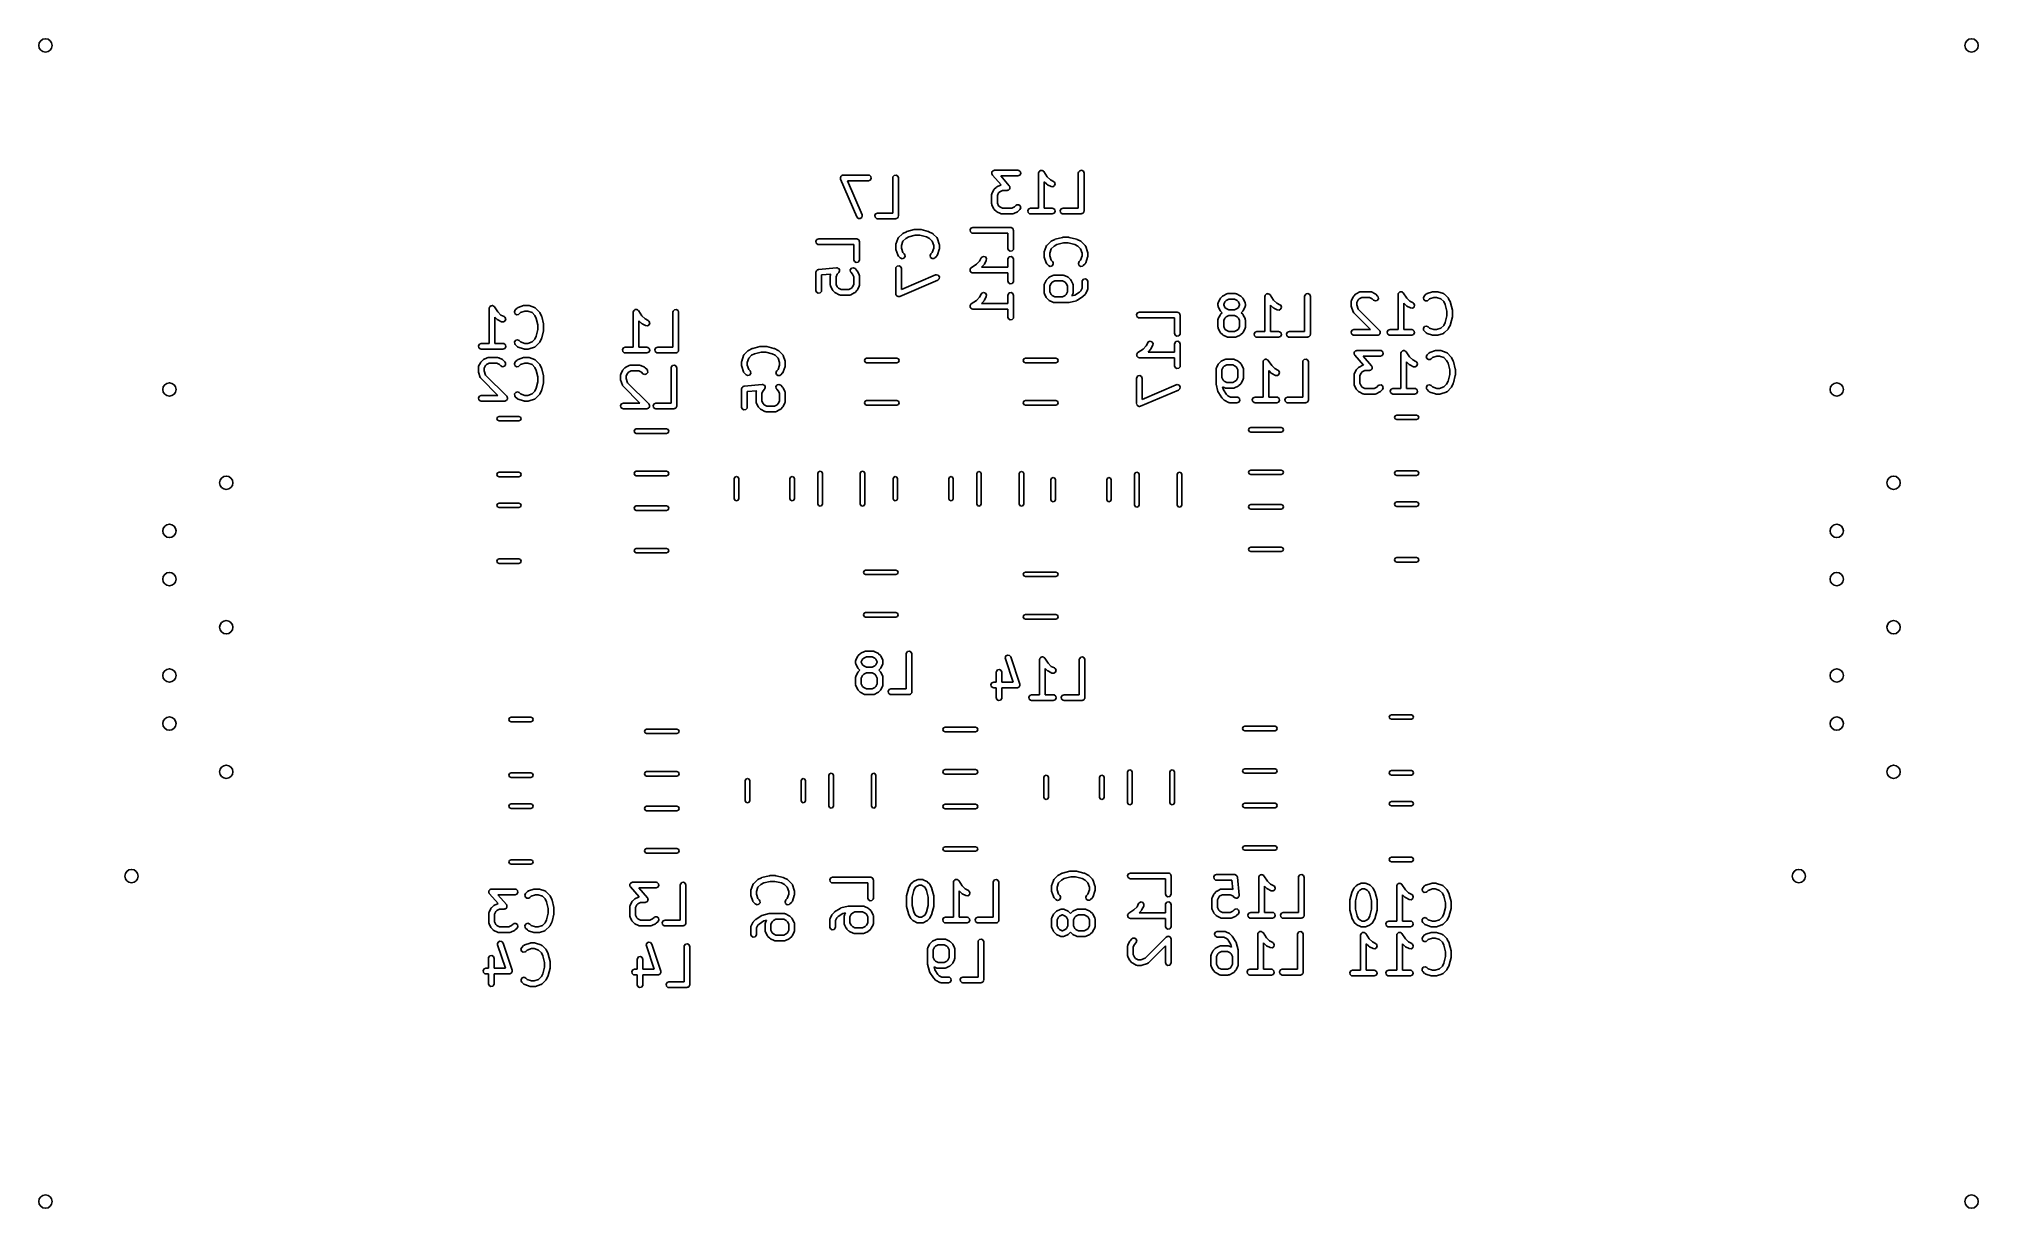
# Model space of a CAD drawing. Extents: x 5.08 to 7.09, y -4.25 to -3.04.
import ezdxf

# ---------------------------------------------------------------- set-up
doc = ezdxf.new("R2010")
doc.units = 0
doc.header["$MEASUREMENT"] = 0
doc.layers.add('BLACK', color=7, linetype='CONTINUOUS')

msp = doc.modelspace()

# ---------------------------------------------------------------- linework, layer by layer
at = {"layer": 'BLACK', "linetype": 'CONTINUOUS'}
for p, q in [((5.9119, -3.18205), (5.91247, -3.18167)), ((5.91247, -3.18167), (5.91282, -3.18171)), ((5.91282, -3.18171), (5.91315, -3.18159)), ((5.91315, -3.18159), (5.93939, -3.18159)), ((5.93939, -3.18159), (5.9404, -3.18177)), ((5.9404, -3.18177), (5.94195, -3.18307)), ((5.96604, -3.18199), (5.96803, -3.18164)), ((5.96803, -3.18164), (5.96978, -3.18265)), ((6.06737, -3.17903), (6.06748, -3.17883)), ((6.0675, -3.17982), (6.06737, -3.17903)), ((6.06748, -3.17859), (6.06798, -3.17797)), ((6.06748, -3.17883), (6.06748, -3.17859)), ((6.06752, -3.18061), (6.0675, -3.17982)), ((6.06769, -3.1809), (6.06752, -3.18061)), ((6.06772, -3.18102), (6.06769, -3.1809)), ((6.06782, -3.18111), (6.06772, -3.18102)), ((6.06805, -3.18149), (6.06782, -3.18111)), ((6.06798, -3.17797), (6.06837, -3.17728)), ((6.07702, -3.19173), (6.06805, -3.18149)), ((6.06837, -3.17728), (6.0686, -3.1772)), ((6.0686, -3.1772), (6.06874, -3.17702)), ((6.06874, -3.17702), (6.06952, -3.17686)), ((6.06952, -3.17686), (6.07027, -3.17659)), ((6.07027, -3.17659), (6.09464, -3.17659)), ((6.09464, -3.17659), (6.09565, -3.17677)), ((6.09565, -3.17677), (6.0972, -3.17807)), ((6.09755, -3.18006), (6.09654, -3.18181)), ((6.0972, -3.17807), (6.09755, -3.18006)), ((6.11606, -3.17954), (6.11624, -3.17853)), ((6.11606, -3.21596), (6.11606, -3.17954)), ((6.11624, -3.17853), (6.11635, -3.1784)), ((6.11635, -3.1784), (6.11637, -3.17824)), ((6.11637, -3.17824), (6.11699, -3.17764)), ((6.11699, -3.17764), (6.11754, -3.17699)), ((6.11754, -3.17699), (6.11771, -3.17696)), ((6.11771, -3.17696), (6.11783, -3.17684)), ((6.11783, -3.17684), (6.11869, -3.17678)), ((6.11869, -3.17678), (6.11953, -3.17664)), ((6.11953, -3.17664), (6.11968, -3.17672)), ((6.11968, -3.17672), (6.11985, -3.17671)), ((6.11985, -3.17671), (6.12054, -3.17722)), ((6.12054, -3.17722), (6.12128, -3.17765)), ((6.12128, -3.17765), (6.12134, -3.17781)), ((6.12134, -3.17781), (6.12147, -3.17791)), ((6.12147, -3.17791), (6.12506, -3.18329)), ((6.15731, -3.17954), (6.15749, -3.17853)), ((6.15731, -3.21596), (6.15731, -3.17954)), ((6.15749, -3.17853), (6.15879, -3.17699)), ((6.15879, -3.17699), (6.16077, -3.17664)), ((6.16077, -3.17664), (6.16252, -3.17765)), ((6.16252, -3.17765), (6.16321, -3.17954)), ((6.16321, -3.17954), (6.16321, -3.21891)), ((5.9102, -3.18471), (5.9103, -3.18437)), ((5.91043, -3.18571), (5.9102, -3.18471)), ((5.91024, -3.18403), (5.91058, -3.18343)), ((5.9103, -3.18437), (5.91024, -3.18403)), ((5.9273, -3.22508), (5.91043, -3.18571)), ((5.91058, -3.18343), (5.91078, -3.18278)), ((5.91078, -3.18278), (5.91107, -3.18258)), ((5.91107, -3.18258), (5.91125, -3.18228)), ((5.91125, -3.18228), (5.9119, -3.18205)), ((5.93939, -3.1875), (5.91762, -3.1875)), ((5.91762, -3.1875), (5.93273, -3.22275)), ((5.94129, -3.18681), (5.93939, -3.1875)), ((5.9423, -3.18506), (5.94129, -3.18681)), ((5.94195, -3.18307), (5.9423, -3.18506)), ((5.96456, -3.18454), (5.96474, -3.18353)), ((5.96456, -3.22096), (5.96456, -3.18454)), ((5.96474, -3.18353), (5.96604, -3.18199)), ((5.96978, -3.18265), (5.97047, -3.18454)), ((5.97047, -3.18454), (5.97047, -3.22391)), ((6.06732, -3.20204), (6.0675, -3.20103)), ((6.0675, -3.20103), (6.06761, -3.2009)), ((6.06761, -3.2009), (6.06763, -3.20072)), ((6.06763, -3.20072), (6.06951, -3.19697)), ((6.06951, -3.19697), (6.07003, -3.19626)), ((6.07003, -3.19626), (6.07006, -3.1962)), ((6.07006, -3.1962), (6.07193, -3.19433)), ((6.07193, -3.19433), (6.07266, -3.19382)), ((6.07266, -3.19382), (6.0727, -3.19378)), ((6.0727, -3.19378), (6.07645, -3.1919)), ((6.07457, -3.20004), (6.07323, -3.20274)), ((6.07577, -3.19884), (6.07457, -3.20004)), ((6.07847, -3.19749), (6.07577, -3.19884)), ((6.07645, -3.1919), (6.07702, -3.19173)), ((6.09464, -3.1825), (6.07678, -3.1825)), ((6.07678, -3.1825), (6.08562, -3.1926)), ((6.0834, -3.19749), (6.07847, -3.19749)), ((6.08414, -3.19722), (6.0834, -3.19749)), ((6.08493, -3.19707), (6.08414, -3.19722)), ((6.08507, -3.19688), (6.08493, -3.19707)), ((6.08529, -3.1968), (6.08507, -3.19688)), ((6.08569, -3.19611), (6.08529, -3.1968)), ((6.08562, -3.1926), (6.08585, -3.19298)), ((6.08619, -3.19549), (6.08569, -3.19611)), ((6.08585, -3.19298), (6.08595, -3.19307)), ((6.08595, -3.19307), (6.08597, -3.19319)), ((6.08597, -3.19319), (6.08615, -3.19348)), ((6.08615, -3.19348), (6.08617, -3.19427)), ((6.08617, -3.19427), (6.0863, -3.19505)), ((6.0863, -3.19505), (6.08619, -3.19526)), ((6.08619, -3.19526), (6.08619, -3.19549)), ((6.09654, -3.18181), (6.09464, -3.1825)), ((6.12443, -3.19101), (6.12197, -3.18855)), ((6.12197, -3.18855), (6.12197, -3.21596)), ((6.12449, -3.19103), (6.12443, -3.19101)), ((6.1252, -3.19156), (6.12449, -3.19103)), ((6.12506, -3.18329), (6.12826, -3.18649)), ((6.12894, -3.19343), (6.1252, -3.19156)), ((6.12826, -3.18649), (6.13159, -3.18815)), ((6.13095, -3.19366), (6.12894, -3.19343)), ((6.13264, -3.19255), (6.13095, -3.19366)), ((6.13159, -3.18815), (6.13241, -3.18876)), ((6.13241, -3.18876), (6.13321, -3.19062)), ((6.13321, -3.19062), (6.13264, -3.19255)), ((5.94586, -3.2234), (5.94687, -3.22165)), ((5.94687, -3.22165), (5.94877, -3.22096)), ((5.94877, -3.22096), (5.96456, -3.22096)), ((6.06732, -3.21142), (6.06732, -3.20204)), ((6.06738, -3.21158), (6.06732, -3.21142)), ((6.06734, -3.21175), (6.06738, -3.21158)), ((6.06763, -3.21274), (6.06734, -3.21175)), ((6.06951, -3.21649), (6.06763, -3.21274)), ((6.06955, -3.21653), (6.06951, -3.21649)), ((6.07006, -3.21725), (6.06955, -3.21653)), ((6.07193, -3.21913), (6.07006, -3.21725)), ((6.07199, -3.21915), (6.07193, -3.21913)), ((6.0727, -3.21968), (6.07199, -3.21915)), ((6.07645, -3.22156), (6.0727, -3.21968)), ((6.07323, -3.20274), (6.07323, -3.21072)), ((6.07323, -3.21072), (6.07457, -3.21342)), ((6.07457, -3.21342), (6.07577, -3.21461)), ((6.07577, -3.21461), (6.07847, -3.21596)), ((6.07663, -3.22158), (6.07645, -3.22156)), ((6.07676, -3.22169), (6.07663, -3.22158)), ((6.07777, -3.22187), (6.07676, -3.22169)), ((6.08902, -3.22187), (6.07777, -3.22187)), ((6.07847, -3.21596), (6.08832, -3.21596)), ((6.08832, -3.21596), (6.09102, -3.21461)), ((6.08919, -3.22181), (6.08902, -3.22187)), ((6.08936, -3.22185), (6.08919, -3.22181)), ((6.09034, -3.22156), (6.08936, -3.22185)), ((6.09409, -3.21968), (6.09034, -3.22156)), ((6.09102, -3.21461), (6.09256, -3.21308)), ((6.09256, -3.21308), (6.0934, -3.21249)), ((6.0934, -3.21249), (6.09541, -3.21231)), ((6.09413, -3.21963), (6.09409, -3.21968)), ((6.09486, -3.21913), (6.09413, -3.21963)), ((6.09673, -3.21725), (6.09486, -3.21913)), ((6.09541, -3.21231), (6.09706, -3.21347)), ((6.09759, -3.21542), (6.09673, -3.21725)), ((6.09706, -3.21347), (6.09759, -3.21542)), ((6.10486, -3.2184), (6.10587, -3.21665)), ((6.10521, -3.22039), (6.10486, -3.2184)), ((6.10676, -3.22169), (6.10521, -3.22039)), ((6.10587, -3.21665), (6.10777, -3.21596)), ((6.10777, -3.22187), (6.10676, -3.22169)), ((6.10777, -3.21596), (6.11606, -3.21596)), ((6.13027, -3.22187), (6.10777, -3.22187)), ((6.12197, -3.21596), (6.13027, -3.21596)), ((6.13027, -3.21596), (6.13128, -3.21614)), ((6.13216, -3.22118), (6.13027, -3.22187)), ((6.13128, -3.21614), (6.13282, -3.21744)), ((6.13317, -3.21943), (6.13216, -3.22118)), ((6.13282, -3.21744), (6.13317, -3.21943)), ((6.13861, -3.2184), (6.13962, -3.21665)), ((6.13896, -3.22039), (6.13861, -3.2184)), ((6.1405, -3.22169), (6.13896, -3.22039)), ((6.13962, -3.21665), (6.14151, -3.21596)), ((6.14151, -3.22187), (6.1405, -3.22169)), ((6.14151, -3.21596), (6.15731, -3.21596)), ((6.16026, -3.22187), (6.14151, -3.22187)), ((6.16098, -3.2216), (6.16026, -3.22187)), ((6.16174, -3.22147), (6.16098, -3.2216)), ((6.16191, -3.22127), (6.16174, -3.22147)), ((6.16216, -3.22118), (6.16191, -3.22127)), ((6.16254, -3.22051), (6.16216, -3.22118)), ((6.16304, -3.21992), (6.16254, -3.22051)), ((6.1631, -3.21954), (6.16304, -3.21992)), ((6.16317, -3.21943), (6.1631, -3.21954)), ((6.16321, -3.21891), (6.16315, -3.2193)), ((6.16315, -3.2193), (6.16317, -3.21943)), ((5.92869, -3.22655), (5.9273, -3.22508)), ((5.93069, -3.22679), (5.92869, -3.22655)), ((5.93238, -3.22568), (5.93069, -3.22679)), ((5.93297, -3.22375), (5.93238, -3.22568)), ((5.93273, -3.22275), (5.93297, -3.22375)), ((5.94621, -3.22539), (5.94586, -3.2234)), ((5.94776, -3.22669), (5.94621, -3.22539)), ((5.94877, -3.22687), (5.94776, -3.22669)), ((5.96751, -3.22687), (5.94877, -3.22687)), ((5.96823, -3.2266), (5.96751, -3.22687)), ((5.96899, -3.22647), (5.96823, -3.2266)), ((5.96916, -3.22627), (5.96899, -3.22647)), ((5.96941, -3.22618), (5.96916, -3.22627)), ((5.9698, -3.22551), (5.96941, -3.22618)), ((5.97029, -3.22492), (5.9698, -3.22551)), ((5.97036, -3.22454), (5.97029, -3.22492)), ((5.97042, -3.22443), (5.97036, -3.22454)), ((5.97047, -3.22391), (5.9704, -3.2243)), ((5.9704, -3.2243), (5.97042, -3.22443)), ((5.975, -3.24223), (5.97504, -3.24218)), ((5.97504, -3.24218), (5.97879, -3.24031)), ((5.97879, -3.24031), (5.97928, -3.24016)), ((5.97928, -3.24016), (5.9794, -3.24008)), ((5.9794, -3.24008), (5.9869, -3.23821)), ((5.9869, -3.23821), (5.98749, -3.23817)), ((5.98749, -3.23817), (5.98761, -3.23812)), ((5.98761, -3.23812), (5.99324, -3.23812)), ((5.99324, -3.23812), (5.99382, -3.23822)), ((5.99382, -3.23822), (5.99395, -3.23821)), ((5.99395, -3.23821), (6.00145, -3.24008)), ((6.00145, -3.24008), (6.00192, -3.24029)), ((6.00192, -3.24029), (6.00206, -3.24031)), ((6.00206, -3.24031), (6.00581, -3.24218)), ((6.00581, -3.24218), (6.00652, -3.24271)), ((6.04483, -3.23844), (6.04584, -3.23669)), ((6.04518, -3.24043), (6.04483, -3.23844)), ((6.04673, -3.24173), (6.04518, -3.24043)), ((6.04584, -3.23669), (6.04774, -3.236)), ((6.04774, -3.2419), (6.04673, -3.24173)), ((6.04774, -3.236), (6.08711, -3.236)), ((6.08416, -3.2419), (6.04774, -3.2419)), ((6.08416, -3.2577), (6.08416, -3.2419)), ((6.08711, -3.236), (6.08749, -3.23607)), ((6.08749, -3.23607), (6.08762, -3.23604)), ((6.08762, -3.23604), (6.08774, -3.23611)), ((6.08774, -3.23611), (6.08812, -3.23618)), ((6.08812, -3.23618), (6.08871, -3.23667)), ((6.08871, -3.23667), (6.08937, -3.23705)), ((6.08937, -3.23705), (6.08946, -3.2373)), ((6.08946, -3.2373), (6.08967, -3.23747)), ((6.08967, -3.23747), (6.0898, -3.23823)), ((6.0898, -3.23823), (6.09006, -3.23895)), ((6.09006, -3.23895), (6.09006, -3.2577)), ((5.88483, -3.25019), (5.88584, -3.24844)), ((5.88518, -3.25217), (5.88483, -3.25019)), ((5.88673, -3.25347), (5.88518, -3.25217)), ((5.88584, -3.24844), (5.88774, -3.24775)), ((5.88774, -3.25365), (5.88673, -3.25347)), ((5.88774, -3.24775), (5.92711, -3.24775)), ((5.92416, -3.25365), (5.88774, -3.25365)), ((5.92416, -3.26945), (5.92416, -3.25365)), ((5.92711, -3.24775), (5.92749, -3.24781)), ((5.92749, -3.24781), (5.92762, -3.24779)), ((5.92762, -3.24779), (5.92774, -3.24786)), ((5.92774, -3.24786), (5.92812, -3.24792)), ((5.92812, -3.24792), (5.92871, -3.24842)), ((5.92871, -3.24842), (5.92937, -3.2488)), ((5.92937, -3.2488), (5.92946, -3.24905)), ((5.92946, -3.24905), (5.92967, -3.24922)), ((5.92967, -3.24922), (5.9298, -3.24998)), ((5.9298, -3.24998), (5.93006, -3.2507)), ((5.93006, -3.2507), (5.93006, -3.26945)), ((5.96779, -3.2542), (5.96794, -3.25333)), ((5.96779, -3.25795), (5.96779, -3.2542)), ((5.96781, -3.25801), (5.96779, -3.25795)), ((5.96794, -3.25888), (5.96781, -3.25801)), ((5.96794, -3.25326), (5.96981, -3.24764)), ((5.96794, -3.25333), (5.96794, -3.25326)), ((5.96981, -3.26451), (5.96794, -3.25888)), ((5.96981, -3.24764), (5.9703, -3.24674)), ((5.9703, -3.24674), (5.97045, -3.24665)), ((5.97045, -3.24665), (5.97053, -3.24649)), ((5.97053, -3.24649), (5.97428, -3.24274)), ((5.9752, -3.25017), (5.97369, -3.25468)), ((5.97369, -3.25468), (5.97369, -3.25747)), ((5.97369, -3.25747), (5.9752, -3.26198)), ((5.97428, -3.24274), (5.975, -3.24223)), ((5.97811, -3.24725), (5.9752, -3.25017)), ((5.9752, -3.26198), (5.97658, -3.26336)), ((5.98115, -3.24573), (5.97811, -3.24725)), ((5.98798, -3.24403), (5.98115, -3.24573)), ((5.99287, -3.24403), (5.98798, -3.24403)), ((5.99971, -3.24573), (5.99287, -3.24403)), ((6.00274, -3.24725), (5.99971, -3.24573)), ((6.00566, -3.25017), (6.00274, -3.24725)), ((6.00427, -3.26336), (6.00566, -3.26198)), ((6.00716, -3.25468), (6.00566, -3.25017)), ((6.00566, -3.26198), (6.00716, -3.25747)), ((6.00652, -3.24271), (6.00657, -3.24274)), ((6.00657, -3.24274), (6.01032, -3.24649)), ((6.00716, -3.25747), (6.00716, -3.25468)), ((6.01032, -3.24649), (6.01091, -3.24733)), ((6.01091, -3.24733), (6.01093, -3.2475)), ((6.01093, -3.2475), (6.01104, -3.24764)), ((6.01104, -3.24764), (6.01291, -3.25326)), ((6.01291, -3.25888), (6.01104, -3.26451)), ((6.01291, -3.25326), (6.01304, -3.25414)), ((6.01306, -3.25795), (6.01291, -3.25882)), ((6.01291, -3.25882), (6.01291, -3.25888)), ((6.01304, -3.25414), (6.01306, -3.2542)), ((6.01306, -3.2542), (6.01306, -3.25795)), ((6.08485, -3.2596), (6.08416, -3.2577)), ((6.0866, -3.26061), (6.08485, -3.2596)), ((6.08859, -3.26026), (6.0866, -3.26061)), ((6.08989, -3.25871), (6.08859, -3.26026)), ((6.09006, -3.2577), (6.08989, -3.25871)), ((6.12179, -3.2622), (6.12194, -3.26133)), ((6.12179, -3.26595), (6.12179, -3.2622)), ((6.12194, -3.26126), (6.12381, -3.25564)), ((6.12194, -3.26133), (6.12194, -3.26126)), ((6.12381, -3.25564), (6.1243, -3.25474)), ((6.1243, -3.25474), (6.12445, -3.25465)), ((6.12445, -3.25465), (6.12453, -3.25449)), ((6.12453, -3.25449), (6.12828, -3.25074)), ((6.1292, -3.25817), (6.12769, -3.26268)), ((6.12828, -3.25074), (6.129, -3.25023)), ((6.129, -3.25023), (6.12904, -3.25018)), ((6.12904, -3.25018), (6.13279, -3.24831)), ((6.13211, -3.25525), (6.1292, -3.25817)), ((6.13515, -3.25373), (6.13211, -3.25525)), ((6.13279, -3.24831), (6.13328, -3.24816)), ((6.13328, -3.24816), (6.1334, -3.24808)), ((6.1334, -3.24808), (6.1409, -3.24621)), ((6.14198, -3.25203), (6.13515, -3.25373)), ((6.1409, -3.24621), (6.14149, -3.24617)), ((6.14149, -3.24617), (6.14161, -3.24612)), ((6.14161, -3.24612), (6.14724, -3.24612)), ((6.14687, -3.25203), (6.14198, -3.25203)), ((6.15371, -3.25373), (6.14687, -3.25203)), ((6.14724, -3.24612), (6.14782, -3.24622)), ((6.14782, -3.24622), (6.14795, -3.24621)), ((6.14795, -3.24621), (6.15545, -3.24808)), ((6.15674, -3.25525), (6.15371, -3.25373)), ((6.15545, -3.24808), (6.15592, -3.24829)), ((6.15592, -3.24829), (6.15606, -3.24831)), ((6.15606, -3.24831), (6.15981, -3.25018)), ((6.15966, -3.25817), (6.15674, -3.25525)), ((6.16116, -3.26268), (6.15966, -3.25817)), ((6.15981, -3.25018), (6.16052, -3.25071)), ((6.16052, -3.25071), (6.16057, -3.25074)), ((6.16057, -3.25074), (6.16432, -3.25449)), ((6.16432, -3.25449), (6.16491, -3.25533)), ((6.16491, -3.25533), (6.16493, -3.2555)), ((6.16493, -3.2555), (6.16504, -3.25564)), ((6.16504, -3.25564), (6.16691, -3.26126)), ((6.16691, -3.26126), (6.16704, -3.26214)), ((6.16704, -3.26214), (6.16706, -3.2622)), ((6.16706, -3.2622), (6.16706, -3.26595)), ((5.88479, -3.28257), (5.88482, -3.28242)), ((5.8848, -3.28235), (5.88485, -3.28224)), ((5.88482, -3.28242), (5.8848, -3.28235)), ((5.88485, -3.28224), (5.88497, -3.28156)), ((5.88497, -3.28156), (5.88537, -3.28108)), ((5.88537, -3.28108), (5.88563, -3.28051)), ((5.88563, -3.28051), (5.886, -3.28033)), ((5.886, -3.28033), (5.88626, -3.28001)), ((5.88626, -3.28001), (5.88688, -3.2799)), ((5.88688, -3.2799), (5.88745, -3.27963)), ((5.88745, -3.27963), (5.90619, -3.27776)), ((5.90619, -3.27776), (5.90722, -3.27783)), ((5.90722, -3.27783), (5.90723, -3.27784)), ((5.90723, -3.27784), (5.90725, -3.27784)), ((5.90725, -3.27784), (5.90806, -3.27841)), ((5.90806, -3.27841), (5.90889, -3.27897)), ((5.90901, -3.28185), (5.9086, -3.28276)), ((5.90889, -3.27897), (5.90889, -3.27899)), ((5.90889, -3.27899), (5.90891, -3.279)), ((5.90891, -3.279), (5.90916, -3.27996)), ((5.90943, -3.28095), (5.90901, -3.28185)), ((5.90916, -3.27996), (5.90943, -3.28092)), ((5.90943, -3.28092), (5.90942, -3.28093)), ((5.90942, -3.28093), (5.90943, -3.28095)), ((5.92051, -3.27993), (5.92167, -3.27828)), ((5.92069, -3.28194), (5.92051, -3.27993)), ((5.92127, -3.28278), (5.92069, -3.28194)), ((5.92167, -3.27828), (5.92362, -3.27775)), ((5.92362, -3.27775), (5.92545, -3.27861)), ((5.92485, -3.27134), (5.92416, -3.26945)), ((5.9266, -3.27235), (5.92485, -3.27134)), ((5.92545, -3.27861), (5.92732, -3.28048)), ((5.92859, -3.272), (5.9266, -3.27235)), ((5.92732, -3.28048), (5.92783, -3.2812)), ((5.92783, -3.2812), (5.92788, -3.28125)), ((5.92788, -3.28125), (5.92975, -3.285)), ((5.92989, -3.27046), (5.92859, -3.272)), ((5.93006, -3.26945), (5.92989, -3.27046)), ((5.96779, -3.27857), (5.96797, -3.27756)), ((5.96779, -3.30482), (5.96779, -3.27857)), ((5.96797, -3.27756), (5.96926, -3.27601)), ((5.96926, -3.27601), (5.97125, -3.27566)), ((5.96992, -3.26464), (5.96981, -3.26451)), ((5.96994, -3.26482), (5.96992, -3.26464)), ((5.97053, -3.26566), (5.96994, -3.26482)), ((5.9724, -3.26753), (5.97053, -3.26566)), ((5.97125, -3.27566), (5.973, -3.27667)), ((5.97423, -3.26839), (5.9724, -3.26753)), ((5.973, -3.27667), (5.97369, -3.27857)), ((5.97369, -3.27857), (5.97369, -3.30034)), ((5.97618, -3.26786), (5.97423, -3.26839)), ((5.97734, -3.26621), (5.97618, -3.26786)), ((5.97658, -3.26336), (5.97717, -3.2642)), ((5.97717, -3.2642), (5.97734, -3.26621)), ((6.00342, -3.26519), (6.00427, -3.26336)), ((6.00394, -3.26714), (6.00342, -3.26519)), ((6.0056, -3.2683), (6.00394, -3.26714)), ((6.00761, -3.26812), (6.0056, -3.2683)), ((6.00845, -3.26753), (6.00761, -3.26812)), ((6.01032, -3.26566), (6.00845, -3.26753)), ((6.0104, -3.2655), (6.01032, -3.26566)), ((6.01055, -3.26541), (6.0104, -3.2655)), ((6.01104, -3.26451), (6.01055, -3.26541)), ((6.04483, -3.27968), (6.04492, -3.27954)), ((6.04498, -3.28053), (6.04483, -3.27968)), ((6.04491, -3.27937), (6.04541, -3.27868)), ((6.04492, -3.27954), (6.04491, -3.27937)), ((6.04504, -3.28138), (6.04498, -3.28053)), ((6.04515, -3.2815), (6.04504, -3.28138)), ((6.04518, -3.28167), (6.04515, -3.2815)), ((6.04584, -3.28222), (6.04518, -3.28167)), ((6.04541, -3.27868), (6.04584, -3.27793)), ((6.04584, -3.27793), (6.046, -3.27788)), ((6.04643, -3.28284), (6.04584, -3.28222)), ((6.046, -3.27788), (6.0461, -3.27774)), ((6.0461, -3.27774), (6.05148, -3.27415)), ((6.05148, -3.27415), (6.05469, -3.27095)), ((6.05469, -3.27095), (6.05635, -3.26763)), ((6.05635, -3.26763), (6.05696, -3.2668)), ((6.0592, -3.27478), (6.05674, -3.27724)), ((6.05674, -3.27724), (6.08416, -3.27724)), ((6.05696, -3.2668), (6.05881, -3.266)), ((6.05881, -3.266), (6.06075, -3.26658)), ((6.05923, -3.27473), (6.0592, -3.27478)), ((6.05976, -3.27402), (6.05923, -3.27473)), ((6.06163, -3.27027), (6.05976, -3.27402)), ((6.06075, -3.26658), (6.06186, -3.26826)), ((6.06186, -3.26826), (6.06163, -3.27027)), ((6.08416, -3.26895), (6.08434, -3.26794)), ((6.08416, -3.27724), (6.08416, -3.26895)), ((6.08434, -3.26794), (6.08563, -3.26639)), ((6.08563, -3.26639), (6.08762, -3.26604)), ((6.08762, -3.26604), (6.08937, -3.26705)), ((6.08937, -3.26705), (6.09006, -3.26895)), ((6.09006, -3.26895), (6.09006, -3.29144)), ((6.12181, -3.26601), (6.12179, -3.26595)), ((6.12194, -3.26688), (6.12181, -3.26601)), ((6.12381, -3.27251), (6.12194, -3.26688)), ((6.12392, -3.27264), (6.12381, -3.27251)), ((6.12394, -3.27282), (6.12392, -3.27264)), ((6.12453, -3.27366), (6.12394, -3.27282)), ((6.1264, -3.27553), (6.12453, -3.27366)), ((6.12823, -3.27639), (6.1264, -3.27553)), ((6.12769, -3.26268), (6.12769, -3.26547)), ((6.12769, -3.26547), (6.1292, -3.26998)), ((6.13018, -3.27586), (6.12823, -3.27639)), ((6.1292, -3.26998), (6.13058, -3.27136)), ((6.13134, -3.27421), (6.13018, -3.27586)), ((6.13058, -3.27136), (6.13117, -3.2722)), ((6.13117, -3.2722), (6.13134, -3.27421)), ((6.15742, -3.27319), (6.15827, -3.27136)), ((6.15794, -3.27514), (6.15742, -3.27319)), ((6.1596, -3.2763), (6.15794, -3.27514)), ((6.15827, -3.27136), (6.15966, -3.26998)), ((6.16161, -3.27612), (6.1596, -3.2763)), ((6.15966, -3.26998), (6.16116, -3.26547)), ((6.16116, -3.26547), (6.16116, -3.26268)), ((6.16245, -3.27553), (6.16161, -3.27612)), ((6.16432, -3.27366), (6.16245, -3.27553)), ((6.1644, -3.2735), (6.16432, -3.27366)), ((6.16455, -3.27341), (6.1644, -3.2735)), ((6.16504, -3.27251), (6.16455, -3.27341)), ((6.16691, -3.26688), (6.16504, -3.27251)), ((6.16706, -3.26595), (6.16691, -3.26682)), ((6.16691, -3.26682), (6.16691, -3.26688)), ((5.88479, -3.30132), (5.88479, -3.28257)), ((5.88548, -3.30322), (5.88479, -3.30132)), ((5.89052, -3.30233), (5.88922, -3.30387)), ((5.89069, -3.30132), (5.89052, -3.30233)), ((5.90046, -3.28426), (5.89069, -3.28524)), ((5.89069, -3.28524), (5.89069, -3.30132)), ((5.89979, -3.28632), (5.89996, -3.28531)), ((5.89979, -3.29569), (5.89979, -3.28632)), ((5.89985, -3.29586), (5.89979, -3.29569)), ((5.89981, -3.29603), (5.89985, -3.29586)), ((5.9001, -3.29701), (5.89981, -3.29603)), ((5.89996, -3.28531), (5.90008, -3.28517)), ((5.90008, -3.28517), (5.9001, -3.285)), ((5.9001, -3.285), (5.90046, -3.28426)), ((5.90197, -3.30076), (5.9001, -3.29701)), ((5.90202, -3.30081), (5.90197, -3.30076)), ((5.90253, -3.30153), (5.90202, -3.30081)), ((5.9044, -3.30341), (5.90253, -3.30153)), ((5.90704, -3.28432), (5.90569, -3.28702)), ((5.90569, -3.28702), (5.90569, -3.295)), ((5.90569, -3.295), (5.90704, -3.29769)), ((5.90858, -3.28278), (5.90704, -3.28432)), ((5.90704, -3.29769), (5.90824, -3.29889)), ((5.90824, -3.29889), (5.91094, -3.30024)), ((5.9086, -3.28276), (5.90858, -3.28277)), ((5.90858, -3.28277), (5.90858, -3.28278)), ((5.91094, -3.30024), (5.91891, -3.30024)), ((5.91891, -3.30024), (5.92161, -3.29889)), ((5.92281, -3.28432), (5.92127, -3.28278)), ((5.92161, -3.29889), (5.92281, -3.29769)), ((5.92416, -3.28702), (5.92281, -3.28432)), ((5.92281, -3.29769), (5.92416, -3.295)), ((5.92416, -3.295), (5.92416, -3.28702)), ((5.92732, -3.30153), (5.92545, -3.30341)), ((5.92735, -3.30147), (5.92732, -3.30153)), ((5.92788, -3.30076), (5.92735, -3.30147)), ((5.92975, -3.29701), (5.92788, -3.30076)), ((5.92975, -3.285), (5.93004, -3.28598)), ((5.92977, -3.29684), (5.92975, -3.29701)), ((5.92989, -3.2967), (5.92977, -3.29684)), ((5.93006, -3.29569), (5.92989, -3.2967)), ((5.93004, -3.28598), (5.93, -3.28615)), ((5.93, -3.28615), (5.93006, -3.28632)), ((5.93006, -3.28632), (5.93006, -3.29569)), ((6.01127, -3.29066), (5.9719, -3.30753)), ((5.97369, -3.30034), (6.00895, -3.28523)), ((6.00895, -3.28523), (6.00995, -3.285)), ((6.00995, -3.285), (6.01188, -3.28558)), ((6.01275, -3.28927), (6.01127, -3.29066)), ((6.01188, -3.28558), (6.01299, -3.28727)), ((6.01299, -3.28727), (6.01275, -3.28927)), ((6.0466, -3.28286), (6.04643, -3.28284)), ((6.04673, -3.28297), (6.0466, -3.28286)), ((6.04774, -3.28315), (6.04673, -3.28297)), ((6.08416, -3.28315), (6.04774, -3.28315)), ((6.08416, -3.29144), (6.08416, -3.28315)), ((6.08485, -3.29334), (6.08416, -3.29144)), ((6.0866, -3.29435), (6.08485, -3.29334)), ((6.08859, -3.294), (6.0866, -3.29435)), ((6.08989, -3.29245), (6.08859, -3.294)), ((6.09006, -3.29144), (6.08989, -3.29245)), ((6.12179, -3.29594), (6.12197, -3.29493)), ((6.12179, -3.30344), (6.12179, -3.29594)), ((6.12197, -3.29493), (6.12208, -3.2948)), ((6.12208, -3.2948), (6.1221, -3.29462)), ((6.1221, -3.29462), (6.12397, -3.29087)), ((6.12397, -3.29087), (6.1245, -3.29016)), ((6.1245, -3.29016), (6.12453, -3.29011)), ((6.12453, -3.29011), (6.1264, -3.28823)), ((6.1264, -3.28823), (6.12713, -3.28772)), ((6.12713, -3.28772), (6.12717, -3.28768)), ((6.12717, -3.28768), (6.13092, -3.2858)), ((6.12904, -3.29394), (6.12769, -3.29664)), ((6.12769, -3.29664), (6.12769, -3.30275)), ((6.13024, -3.29275), (6.12904, -3.29394)), ((6.13294, -3.2914), (6.13024, -3.29275)), ((6.13092, -3.2858), (6.1319, -3.28551)), ((6.1319, -3.28551), (6.13207, -3.28555)), ((6.13207, -3.28555), (6.13224, -3.28549)), ((6.13224, -3.28549), (6.14161, -3.28549)), ((6.14092, -3.2914), (6.13294, -3.2914)), ((6.14361, -3.29275), (6.14092, -3.2914)), ((6.14161, -3.28549), (6.14262, -3.28567)), ((6.14262, -3.28567), (6.14276, -3.28578)), ((6.14276, -3.28578), (6.14293, -3.2858)), ((6.14293, -3.2858), (6.14668, -3.28768)), ((6.14481, -3.29394), (6.14361, -3.29275)), ((6.14616, -3.29664), (6.14481, -3.29394)), ((6.14616, -3.30275), (6.14616, -3.29664)), ((6.14668, -3.28768), (6.14739, -3.2882)), ((6.14739, -3.2882), (6.14745, -3.28823)), ((6.14745, -3.28823), (6.14933, -3.29011)), ((6.14933, -3.29011), (6.14983, -3.29083)), ((6.14983, -3.29083), (6.14988, -3.29087)), ((6.14988, -3.29087), (6.15175, -3.29462)), ((6.15175, -3.29462), (6.15205, -3.29561)), ((6.15205, -3.29561), (6.15201, -3.29578)), ((6.15201, -3.29578), (6.15207, -3.29594)), ((6.15207, -3.29594), (6.15207, -3.30344)), ((6.15848, -3.30302), (6.15981, -3.30169)), ((6.15981, -3.30169), (6.16116, -3.299)), ((6.16116, -3.29219), (6.16134, -3.29118)), ((6.16116, -3.299), (6.16116, -3.29219)), ((6.16134, -3.29118), (6.16263, -3.28964)), ((6.16263, -3.28964), (6.16462, -3.28929)), ((6.16462, -3.28929), (6.16637, -3.2903)), ((6.16675, -3.30101), (6.16488, -3.30476)), ((6.16637, -3.2903), (6.16706, -3.29219)), ((6.16677, -3.30084), (6.16675, -3.30101)), ((6.16689, -3.3007), (6.16677, -3.30084)), ((6.16706, -3.29969), (6.16689, -3.3007)), ((6.16706, -3.29219), (6.16706, -3.29969)), ((6.45086, -3.30265), (6.45102, -3.30259)), ((6.45102, -3.30259), (6.4604, -3.30259)), ((6.4604, -3.30259), (6.46141, -3.30277)), ((6.52595, -3.30261), (6.52601, -3.30259)), ((6.52601, -3.30259), (6.52976, -3.30259)), ((6.52976, -3.30259), (6.53063, -3.30274)), ((5.54559, -3.31987), (5.54576, -3.31886)), ((5.54559, -3.35629), (5.54559, -3.31987)), ((5.54576, -3.31886), (5.54587, -3.31873)), ((5.54587, -3.31873), (5.54589, -3.31857)), ((5.54589, -3.31857), (5.54651, -3.31797)), ((5.54651, -3.31797), (5.54706, -3.31732)), ((5.54706, -3.31732), (5.54723, -3.31729)), ((5.54723, -3.31729), (5.54735, -3.31717)), ((5.54735, -3.31717), (5.54821, -3.31712)), ((5.54821, -3.31712), (5.54905, -3.31697)), ((5.54905, -3.31697), (5.5492, -3.31705)), ((5.5492, -3.31705), (5.54937, -3.31704)), ((5.54937, -3.31704), (5.55006, -3.31755)), ((5.55006, -3.31755), (5.5508, -3.31798)), ((5.5508, -3.31798), (5.55086, -3.31814)), ((5.55086, -3.31814), (5.551, -3.31824)), ((5.551, -3.31824), (5.55458, -3.32362)), ((5.57184, -3.32337), (5.5727, -3.32154)), ((5.5727, -3.32154), (5.57457, -3.31966)), ((5.57457, -3.31966), (5.57541, -3.31907)), ((5.57541, -3.31907), (5.57559, -3.31906)), ((5.57559, -3.31906), (5.57573, -3.31895)), ((5.57573, -3.31895), (5.58135, -3.31707)), ((5.58135, -3.31707), (5.58222, -3.31694)), ((5.58222, -3.31694), (5.58229, -3.31692)), ((5.58229, -3.31692), (5.58603, -3.31692)), ((5.58603, -3.31692), (5.5869, -3.31708)), ((5.5869, -3.31708), (5.58697, -3.31707)), ((5.58697, -3.31707), (5.59259, -3.31895)), ((5.59259, -3.31895), (5.59349, -3.31944)), ((5.59349, -3.31944), (5.59359, -3.31959)), ((5.59359, -3.31959), (5.59375, -3.31966)), ((5.59375, -3.31966), (5.5975, -3.32341)), ((5.69534, -3.32286), (5.69545, -3.32273)), ((5.69545, -3.32273), (5.69547, -3.32257)), ((5.69547, -3.32257), (5.69609, -3.32197)), ((5.69609, -3.32197), (5.69664, -3.32132)), ((5.69664, -3.32132), (5.69681, -3.32129)), ((5.69681, -3.32129), (5.69693, -3.32117)), ((5.69693, -3.32117), (5.69779, -3.32112)), ((5.69779, -3.32112), (5.69863, -3.32097)), ((5.69863, -3.32097), (5.69878, -3.32105)), ((5.69878, -3.32105), (5.69895, -3.32104)), ((5.69895, -3.32104), (5.69964, -3.32155)), ((5.69964, -3.32155), (5.70038, -3.32198)), ((5.70038, -3.32198), (5.70044, -3.32214)), ((5.70044, -3.32214), (5.70058, -3.32224)), ((5.70058, -3.32224), (5.70416, -3.32762)), ((5.73659, -3.32286), (5.73789, -3.32132)), ((5.73789, -3.32132), (5.73988, -3.32097)), ((5.73988, -3.32097), (5.74163, -3.32198)), ((5.74163, -3.32198), (5.74232, -3.32387)), ((5.88723, -3.30423), (5.88548, -3.30322)), ((5.88922, -3.30387), (5.88723, -3.30423)), ((5.90446, -3.30343), (5.9044, -3.30341)), ((5.90517, -3.30396), (5.90446, -3.30343)), ((5.90892, -3.30583), (5.90517, -3.30396)), ((5.90909, -3.30585), (5.90892, -3.30583)), ((5.90923, -3.30597), (5.90909, -3.30585)), ((5.91024, -3.30614), (5.90923, -3.30597)), ((5.91961, -3.30614), (5.91024, -3.30614)), ((5.91978, -3.30608), (5.91961, -3.30614)), ((5.91995, -3.30613), (5.91978, -3.30608)), ((5.92093, -3.30583), (5.91995, -3.30613)), ((5.92468, -3.30396), (5.92093, -3.30583)), ((5.92473, -3.30391), (5.92468, -3.30396)), ((5.92545, -3.30341), (5.92473, -3.30391)), ((5.96791, -3.30514), (5.96779, -3.30482)), ((5.96787, -3.30549), (5.96791, -3.30514)), ((5.96824, -3.30607), (5.96787, -3.30549)), ((5.96848, -3.30671), (5.96824, -3.30607)), ((5.96878, -3.30689), (5.96848, -3.30671)), ((5.96897, -3.30718), (5.96878, -3.30689)), ((5.96963, -3.30738), (5.96897, -3.30718)), ((5.97023, -3.30772), (5.96963, -3.30738)), ((5.97057, -3.30766), (5.97023, -3.30772)), ((5.97091, -3.30776), (5.97057, -3.30766)), ((5.9719, -3.30753), (5.97091, -3.30776)), ((6.04483, -3.31718), (6.04492, -3.31703)), ((6.04498, -3.31802), (6.04483, -3.31718)), ((6.04491, -3.31686), (6.04541, -3.31617)), ((6.04492, -3.31703), (6.04491, -3.31686)), ((6.04504, -3.31888), (6.04498, -3.31802)), ((6.04515, -3.319), (6.04504, -3.31888)), ((6.04518, -3.31917), (6.04515, -3.319)), ((6.04584, -3.31972), (6.04518, -3.31917)), ((6.04541, -3.31617), (6.04584, -3.31543)), ((6.04584, -3.31543), (6.046, -3.31537)), ((6.04643, -3.32034), (6.04584, -3.31972)), ((6.046, -3.31537), (6.0461, -3.31523)), ((6.0461, -3.31523), (6.05148, -3.31165)), ((6.0466, -3.32036), (6.04643, -3.32034)), ((6.04673, -3.32047), (6.0466, -3.32036)), ((6.04774, -3.32064), (6.04673, -3.32047)), ((6.08416, -3.32064), (6.04774, -3.32064)), ((6.05148, -3.31165), (6.05469, -3.30844)), ((6.05469, -3.30844), (6.05635, -3.30512)), ((6.05635, -3.30512), (6.05696, -3.3043)), ((6.0592, -3.31228), (6.05674, -3.31474)), ((6.05674, -3.31474), (6.08416, -3.31474)), ((6.05696, -3.3043), (6.05881, -3.30349)), ((6.05881, -3.30349), (6.06075, -3.30407)), ((6.05923, -3.31222), (6.0592, -3.31228)), ((6.05976, -3.31151), (6.05923, -3.31222)), ((6.06163, -3.30776), (6.05976, -3.31151)), ((6.06075, -3.30407), (6.06186, -3.30576)), ((6.06186, -3.30576), (6.06163, -3.30776)), ((6.08416, -3.30644), (6.08434, -3.30543)), ((6.08416, -3.31474), (6.08416, -3.30644)), ((6.08416, -3.32894), (6.08416, -3.32064)), ((6.08434, -3.30543), (6.08563, -3.30389)), ((6.08563, -3.30389), (6.08762, -3.30353)), ((6.08762, -3.30353), (6.08937, -3.30454)), ((6.08937, -3.30454), (6.09006, -3.30644)), ((6.09006, -3.30644), (6.09006, -3.32894)), ((6.12185, -3.30361), (6.12179, -3.30344)), ((6.12181, -3.30378), (6.12185, -3.30361)), ((6.1221, -3.30476), (6.12181, -3.30378)), ((6.12397, -3.30851), (6.1221, -3.30476)), ((6.12402, -3.30856), (6.12397, -3.30851)), ((6.12453, -3.30928), (6.12402, -3.30856)), ((6.1264, -3.31115), (6.12453, -3.30928)), ((6.12646, -3.31118), (6.1264, -3.31115)), ((6.12717, -3.31171), (6.12646, -3.31118)), ((6.13092, -3.31358), (6.12717, -3.31171)), ((6.12769, -3.30275), (6.12904, -3.30544)), ((6.12904, -3.30544), (6.13024, -3.30664)), ((6.13024, -3.30664), (6.13294, -3.30799)), ((6.13109, -3.3136), (6.13092, -3.31358)), ((6.13123, -3.31372), (6.13109, -3.3136)), ((6.13224, -3.31389), (6.13123, -3.31372)), ((6.14724, -3.31389), (6.13224, -3.31389)), ((6.13294, -3.30799), (6.14092, -3.30799)), ((6.14092, -3.30799), (6.14361, -3.30664)), ((6.14361, -3.30664), (6.14481, -3.30544)), ((6.14481, -3.30544), (6.14616, -3.30275)), ((6.14737, -3.31385), (6.14724, -3.31389)), ((6.14795, -3.31381), (6.14737, -3.31385)), ((6.15545, -3.31193), (6.14795, -3.31381)), ((6.15175, -3.30476), (6.15061, -3.30706)), ((6.15061, -3.30706), (6.15352, -3.30633)), ((6.15177, -3.30459), (6.15175, -3.30476)), ((6.15189, -3.30445), (6.15177, -3.30459)), ((6.15207, -3.30344), (6.15189, -3.30445)), ((6.15352, -3.30633), (6.15848, -3.30302)), ((6.15547, -3.31192), (6.15545, -3.31193)), ((6.15638, -3.31152), (6.15547, -3.31192)), ((6.162, -3.30777), (6.15638, -3.31152)), ((6.16208, -3.30766), (6.162, -3.30777)), ((6.16245, -3.30741), (6.16208, -3.30766)), ((6.16432, -3.30553), (6.16245, -3.30741)), ((6.16435, -3.30547), (6.16432, -3.30553)), ((6.16488, -3.30476), (6.16435, -3.30547)), ((6.30232, -3.31504), (6.3025, -3.31403)), ((6.30232, -3.31692), (6.30232, -3.31504)), ((6.30238, -3.31708), (6.30232, -3.31692)), ((6.30234, -3.31726), (6.30238, -3.31708)), ((6.30263, -3.31824), (6.30234, -3.31726)), ((6.3025, -3.31403), (6.30261, -3.3139)), ((6.30261, -3.3139), (6.30263, -3.31372)), ((6.30263, -3.31372), (6.30451, -3.30997)), ((6.30451, -3.32199), (6.30263, -3.31824)), ((6.30451, -3.30997), (6.30503, -3.30926)), ((6.30455, -3.32203), (6.30451, -3.32199)), ((6.30506, -3.32276), (6.30455, -3.32203)), ((6.30503, -3.30926), (6.30506, -3.30921)), ((6.30506, -3.30921), (6.30693, -3.30733)), ((6.30693, -3.30733), (6.30766, -3.30682)), ((6.30766, -3.30682), (6.3077, -3.30678)), ((6.3077, -3.30678), (6.31145, -3.3049)), ((6.30957, -3.31304), (6.30823, -3.31574)), ((6.30823, -3.31574), (6.30823, -3.31622)), ((6.30823, -3.31622), (6.30957, -3.31892)), ((6.31077, -3.31185), (6.30957, -3.31304)), ((6.30957, -3.31892), (6.31077, -3.32012)), ((6.31347, -3.3105), (6.31077, -3.31185)), ((6.31077, -3.32012), (6.31347, -3.32146)), ((6.31145, -3.3049), (6.31243, -3.30461)), ((6.31243, -3.30461), (6.31261, -3.30465)), ((6.31261, -3.30465), (6.31277, -3.30459)), ((6.31277, -3.30459), (6.32027, -3.30459)), ((6.31957, -3.3105), (6.31347, -3.3105)), ((6.31347, -3.32146), (6.31957, -3.32146)), ((6.32227, -3.31185), (6.31957, -3.3105)), ((6.31957, -3.32146), (6.32227, -3.32012)), ((6.32027, -3.30459), (6.32128, -3.30477)), ((6.32128, -3.30477), (6.32142, -3.30488)), ((6.32142, -3.30488), (6.32159, -3.3049)), ((6.32159, -3.3049), (6.32534, -3.30678)), ((6.32347, -3.31304), (6.32227, -3.31185)), ((6.32227, -3.32012), (6.32347, -3.31892)), ((6.32482, -3.31574), (6.32347, -3.31304)), ((6.32347, -3.31892), (6.32482, -3.31622)), ((6.32482, -3.31622), (6.32482, -3.31574)), ((6.32534, -3.30678), (6.32605, -3.3073)), ((6.32605, -3.3073), (6.32611, -3.30733)), ((6.32611, -3.30733), (6.32798, -3.30921)), ((6.32798, -3.30921), (6.32849, -3.30993)), ((6.32801, -3.3227), (6.32798, -3.32276)), ((6.32854, -3.32199), (6.32801, -3.3227)), ((6.32849, -3.30993), (6.32854, -3.30997)), ((6.32854, -3.30997), (6.33041, -3.31372)), ((6.33041, -3.31824), (6.32854, -3.32199)), ((6.33041, -3.31372), (6.3307, -3.31471)), ((6.33043, -3.31806), (6.33041, -3.31824)), ((6.33054, -3.31793), (6.33043, -3.31806)), ((6.33072, -3.31692), (6.33054, -3.31793)), ((6.3307, -3.31471), (6.33066, -3.31488)), ((6.33066, -3.31488), (6.33072, -3.31504)), ((6.33072, -3.31504), (6.33072, -3.31692)), ((6.35106, -3.30754), (6.35124, -3.30653)), ((6.35106, -3.34396), (6.35106, -3.30754)), ((6.35124, -3.30653), (6.35135, -3.3064)), ((6.35135, -3.3064), (6.35137, -3.30624)), ((6.35137, -3.30624), (6.35199, -3.30564)), ((6.35199, -3.30564), (6.35254, -3.30499)), ((6.35254, -3.30499), (6.35271, -3.30496)), ((6.35271, -3.30496), (6.35283, -3.30484)), ((6.35283, -3.30484), (6.35369, -3.30478)), ((6.35369, -3.30478), (6.35453, -3.30464)), ((6.35453, -3.30464), (6.35468, -3.30472)), ((6.35468, -3.30472), (6.35485, -3.30471)), ((6.35485, -3.30471), (6.35554, -3.30522)), ((6.35554, -3.30522), (6.35628, -3.30565)), ((6.35628, -3.30565), (6.35634, -3.30581)), ((6.35634, -3.30581), (6.35647, -3.30591)), ((6.35647, -3.30591), (6.36006, -3.31129)), ((6.35943, -3.31901), (6.35697, -3.31655)), ((6.35697, -3.31655), (6.35697, -3.34396)), ((6.35949, -3.31903), (6.35943, -3.31901)), ((6.3602, -3.31956), (6.35949, -3.31903)), ((6.36006, -3.31129), (6.36327, -3.31449)), ((6.36394, -3.32143), (6.3602, -3.31956)), ((6.36327, -3.31449), (6.36659, -3.31615)), ((6.36595, -3.32166), (6.36394, -3.32143)), ((6.36764, -3.32055), (6.36595, -3.32166)), ((6.36659, -3.31615), (6.36741, -3.31676)), ((6.36741, -3.31676), (6.36821, -3.31862)), ((6.36821, -3.31862), (6.36764, -3.32055)), ((6.39231, -3.30754), (6.39249, -3.30653)), ((6.39231, -3.34396), (6.39231, -3.30754)), ((6.39249, -3.30653), (6.39379, -3.30499)), ((6.39379, -3.30499), (6.39577, -3.30464)), ((6.39577, -3.30464), (6.39752, -3.30565)), ((6.39752, -3.30565), (6.39821, -3.30754)), ((6.39821, -3.30754), (6.39821, -3.34691)), ((6.44057, -3.31304), (6.44075, -3.31203)), ((6.44057, -3.31679), (6.44057, -3.31304)), ((6.44059, -3.31685), (6.44057, -3.31679)), ((6.44072, -3.31773), (6.44059, -3.31685)), ((6.4426, -3.32335), (6.44072, -3.31773)), ((6.44075, -3.31203), (6.44086, -3.3119)), ((6.44086, -3.3119), (6.44088, -3.31172)), ((6.44088, -3.31172), (6.44276, -3.30797)), ((6.44276, -3.30797), (6.44328, -3.30726)), ((6.44328, -3.30726), (6.44331, -3.30721)), ((6.44331, -3.30721), (6.44519, -3.30533)), ((6.44519, -3.30533), (6.44591, -3.30482)), ((6.44591, -3.30482), (6.44595, -3.30478)), ((6.44595, -3.30478), (6.4497, -3.3029)), ((6.44782, -3.31104), (6.44648, -3.31374)), ((6.44648, -3.31374), (6.44648, -3.31631)), ((6.44648, -3.31631), (6.44798, -3.32082)), ((6.44902, -3.30985), (6.44782, -3.31104)), ((6.44798, -3.32082), (6.46998, -3.34283)), ((6.45172, -3.3085), (6.44902, -3.30985)), ((6.4497, -3.3029), (6.45068, -3.30261)), ((6.45068, -3.30261), (6.45086, -3.30265)), ((6.4597, -3.3085), (6.45172, -3.3085)), ((6.4624, -3.30985), (6.4597, -3.3085)), ((6.46141, -3.30277), (6.46154, -3.30288)), ((6.46154, -3.30288), (6.46172, -3.3029)), ((6.46172, -3.3029), (6.46547, -3.30478)), ((6.46393, -3.31138), (6.4624, -3.30985)), ((6.46576, -3.31224), (6.46393, -3.31138)), ((6.46547, -3.30478), (6.46618, -3.3053)), ((6.46771, -3.31171), (6.46576, -3.31224)), ((6.46618, -3.3053), (6.46623, -3.30533)), ((6.46623, -3.30533), (6.46811, -3.30721)), ((6.46887, -3.31006), (6.46771, -3.31171)), ((6.46811, -3.30721), (6.4687, -3.30805)), ((6.4687, -3.30805), (6.46887, -3.31006)), ((6.48931, -3.30554), (6.48949, -3.30453)), ((6.48931, -3.34196), (6.48931, -3.30554)), ((6.48949, -3.30453), (6.4896, -3.3044)), ((6.4896, -3.3044), (6.48962, -3.30424)), ((6.48962, -3.30424), (6.49024, -3.30364)), ((6.49024, -3.30364), (6.49079, -3.30299)), ((6.49079, -3.30299), (6.49096, -3.30296)), ((6.49096, -3.30296), (6.49108, -3.30284)), ((6.49108, -3.30284), (6.49194, -3.30278)), ((6.49194, -3.30278), (6.49278, -3.30264)), ((6.49278, -3.30264), (6.49293, -3.30272)), ((6.49293, -3.30272), (6.4931, -3.30271)), ((6.4931, -3.30271), (6.49379, -3.30322)), ((6.49379, -3.30322), (6.49453, -3.30365)), ((6.49453, -3.30365), (6.49459, -3.30381)), ((6.49459, -3.30381), (6.49472, -3.30391)), ((6.49472, -3.30391), (6.49831, -3.30929)), ((6.49768, -3.31701), (6.49522, -3.31455)), ((6.49522, -3.31455), (6.49522, -3.34196)), ((6.49774, -3.31703), (6.49768, -3.31701)), ((6.49845, -3.31756), (6.49774, -3.31703)), ((6.49831, -3.30929), (6.50152, -3.31249)), ((6.5022, -3.31943), (6.49845, -3.31756)), ((6.50152, -3.31249), (6.50484, -3.31415)), ((6.5042, -3.31966), (6.5022, -3.31943)), ((6.50589, -3.31855), (6.5042, -3.31966)), ((6.50484, -3.31415), (6.50566, -3.31476)), ((6.50566, -3.31476), (6.50646, -3.31662)), ((6.50646, -3.31662), (6.50589, -3.31855)), ((6.51557, -3.30904), (6.51643, -3.30721)), ((6.5161, -3.31099), (6.51557, -3.30904)), ((6.51775, -3.31215), (6.5161, -3.31099)), ((6.51643, -3.30721), (6.5183, -3.30533)), ((6.51976, -3.31197), (6.51775, -3.31215)), ((6.5183, -3.30533), (6.51914, -3.30474)), ((6.51914, -3.30474), (6.51932, -3.30473)), ((6.51932, -3.30473), (6.51946, -3.30462)), ((6.51946, -3.30462), (6.52508, -3.30274)), ((6.5206, -3.31138), (6.51976, -3.31197)), ((6.52198, -3.31), (6.5206, -3.31138)), ((6.52649, -3.3085), (6.52198, -3.31)), ((6.52508, -3.30274), (6.52595, -3.30261)), ((6.52928, -3.3085), (6.52649, -3.3085)), ((6.53379, -3.31), (6.52928, -3.3085)), ((6.53063, -3.30274), (6.5307, -3.30274)), ((6.5307, -3.30274), (6.53632, -3.30462)), ((6.53671, -3.31292), (6.53379, -3.31)), ((6.53632, -3.30462), (6.53722, -3.30511)), ((6.53823, -3.31595), (6.53671, -3.31292)), ((6.53722, -3.30511), (6.53731, -3.30526)), ((6.53731, -3.30526), (6.53747, -3.30533)), ((6.53747, -3.30533), (6.54122, -3.30908)), ((6.53993, -3.32278), (6.53823, -3.31595)), ((6.54122, -3.30908), (6.54173, -3.3098)), ((6.54173, -3.3098), (6.54178, -3.30985)), ((6.54178, -3.30985), (6.54365, -3.3136)), ((6.54365, -3.3136), (6.5438, -3.31409)), ((6.5438, -3.31409), (6.54388, -3.3142)), ((6.54388, -3.3142), (6.54575, -3.3217)), ((6.54575, -3.3217), (6.54579, -3.32229)), ((6.54579, -3.32229), (6.54584, -3.32242)), ((6.54584, -3.32242), (6.54584, -3.32804)), ((5.55395, -3.33134), (5.55149, -3.32888)), ((5.55149, -3.32888), (5.55149, -3.35629)), ((5.55401, -3.33136), (5.55395, -3.33134)), ((5.55472, -3.33189), (5.55401, -3.33136)), ((5.55458, -3.32362), (5.55779, -3.32682)), ((5.55847, -3.33376), (5.55472, -3.33189)), ((5.55779, -3.32682), (5.56111, -3.32848)), ((5.56047, -3.334), (5.55847, -3.33376)), ((5.56216, -3.33288), (5.56047, -3.334)), ((5.56111, -3.32848), (5.56193, -3.32909)), ((5.56193, -3.32909), (5.56274, -3.33095)), ((5.56274, -3.33095), (5.56216, -3.33288)), ((5.57237, -3.32532), (5.57184, -3.32337)), ((5.57402, -3.32648), (5.57237, -3.32532)), ((5.57603, -3.3263), (5.57402, -3.32648)), ((5.57687, -3.32571), (5.57603, -3.3263)), ((5.57826, -3.32433), (5.57687, -3.32571)), ((5.58276, -3.32283), (5.57826, -3.32433)), ((5.58556, -3.32283), (5.58276, -3.32283)), ((5.59006, -3.32433), (5.58556, -3.32283)), ((5.59298, -3.32725), (5.59006, -3.32433)), ((5.5945, -3.33028), (5.59298, -3.32725)), ((5.59621, -3.33711), (5.5945, -3.33028)), ((5.5945, -3.34884), (5.59621, -3.34201)), ((5.59621, -3.34201), (5.59621, -3.33711)), ((5.5975, -3.32341), (5.598, -3.32413)), ((5.598, -3.32413), (5.59805, -3.32418)), ((5.59805, -3.32418), (5.59992, -3.32793)), ((5.59992, -3.32793), (5.60007, -3.32842)), ((5.60007, -3.32842), (5.60015, -3.32853)), ((5.60015, -3.32853), (5.60202, -3.33603)), ((5.60211, -3.34237), (5.60201, -3.34295)), ((5.60202, -3.33603), (5.60206, -3.33662)), ((5.60206, -3.33662), (5.60211, -3.33675)), ((5.60211, -3.33675), (5.60211, -3.34237)), ((5.69517, -3.32387), (5.69534, -3.32286)), ((5.69517, -3.36029), (5.69517, -3.32387)), ((5.70353, -3.33534), (5.70107, -3.33288)), ((5.70107, -3.33288), (5.70107, -3.36029)), ((5.70359, -3.33536), (5.70353, -3.33534)), ((5.7043, -3.33589), (5.70359, -3.33536)), ((5.70416, -3.32762), (5.70737, -3.33082)), ((5.70805, -3.33776), (5.7043, -3.33589)), ((5.70737, -3.33082), (5.71069, -3.33248)), ((5.71005, -3.338), (5.70805, -3.33776)), ((5.71174, -3.33688), (5.71005, -3.338)), ((5.71069, -3.33248), (5.71151, -3.33309)), ((5.71151, -3.33309), (5.71232, -3.33495)), ((5.71232, -3.33495), (5.71174, -3.33688)), ((5.73641, -3.32387), (5.73659, -3.32286)), ((5.73641, -3.36029), (5.73641, -3.32387)), ((5.74232, -3.32387), (5.74232, -3.36324)), ((6.08485, -3.33084), (6.08416, -3.32894)), ((6.0866, -3.33185), (6.08485, -3.33084)), ((6.08859, -3.3315), (6.0866, -3.33185)), ((6.08989, -3.32995), (6.08859, -3.3315)), ((6.09006, -3.32894), (6.08989, -3.32995)), ((6.21783, -3.32644), (6.21884, -3.32469)), ((6.21818, -3.32843), (6.21783, -3.32644)), ((6.21973, -3.32973), (6.21818, -3.32843)), ((6.21884, -3.32469), (6.22074, -3.324)), ((6.22074, -3.3299), (6.21973, -3.32973)), ((6.22074, -3.324), (6.26011, -3.324)), ((6.25716, -3.3299), (6.22074, -3.3299)), ((6.25716, -3.3457), (6.25716, -3.3299)), ((6.26011, -3.324), (6.26049, -3.32407)), ((6.26049, -3.32407), (6.26062, -3.32404)), ((6.26062, -3.32404), (6.26074, -3.32411)), ((6.26074, -3.32411), (6.26112, -3.32418)), ((6.26112, -3.32418), (6.26171, -3.32467)), ((6.26171, -3.32467), (6.26237, -3.32505)), ((6.26237, -3.32505), (6.26246, -3.3253)), ((6.26246, -3.3253), (6.26267, -3.32547)), ((6.26267, -3.32547), (6.2628, -3.32623)), ((6.2628, -3.32623), (6.26306, -3.32695)), ((6.26306, -3.32695), (6.26306, -3.3457)), ((6.30232, -3.33192), (6.3025, -3.33091)), ((6.30232, -3.33942), (6.30232, -3.33192)), ((6.30238, -3.33958), (6.30232, -3.33942)), ((6.30234, -3.33975), (6.30238, -3.33958)), ((6.30263, -3.34074), (6.30234, -3.33975)), ((6.3025, -3.33091), (6.30261, -3.33077)), ((6.30261, -3.33077), (6.30263, -3.3306)), ((6.30263, -3.3306), (6.30451, -3.32685)), ((6.30451, -3.34449), (6.30263, -3.34074)), ((6.30451, -3.32685), (6.30503, -3.32614)), ((6.30503, -3.32614), (6.30506, -3.32608)), ((6.30672, -3.32442), (6.30506, -3.32276)), ((6.30506, -3.32608), (6.30672, -3.32442)), ((6.30957, -3.32992), (6.30823, -3.33261)), ((6.30823, -3.33261), (6.30823, -3.33872)), ((6.30823, -3.33872), (6.30957, -3.34142)), ((6.31077, -3.32872), (6.30957, -3.32992)), ((6.30957, -3.34142), (6.31077, -3.34261)), ((6.31347, -3.32737), (6.31077, -3.32872)), ((6.31077, -3.34261), (6.31347, -3.34396)), ((6.31957, -3.32737), (6.31347, -3.32737)), ((6.32227, -3.32872), (6.31957, -3.32737)), ((6.31957, -3.34396), (6.32227, -3.34261)), ((6.32347, -3.32992), (6.32227, -3.32872)), ((6.32227, -3.34261), (6.32347, -3.34142)), ((6.32482, -3.33261), (6.32347, -3.32992)), ((6.32347, -3.34142), (6.32482, -3.33872)), ((6.32482, -3.33872), (6.32482, -3.33261)), ((6.32798, -3.32276), (6.32632, -3.32442)), ((6.32632, -3.32442), (6.32798, -3.32608)), ((6.32798, -3.32608), (6.32849, -3.3268)), ((6.32849, -3.3268), (6.32854, -3.32685)), ((6.32854, -3.32685), (6.33041, -3.3306)), ((6.33041, -3.34074), (6.32854, -3.34449)), ((6.33041, -3.3306), (6.3307, -3.33158)), ((6.33043, -3.34056), (6.33041, -3.34074)), ((6.33054, -3.34042), (6.33043, -3.34056)), ((6.33072, -3.33942), (6.33054, -3.34042)), ((6.3307, -3.33158), (6.33066, -3.33175)), ((6.33066, -3.33175), (6.33072, -3.33192)), ((6.33072, -3.33192), (6.33072, -3.33942)), ((6.44062, -3.3444), (6.44163, -3.34265)), ((6.44163, -3.34265), (6.44352, -3.34196)), ((6.44271, -3.32349), (6.4426, -3.32335)), ((6.44272, -3.32366), (6.44271, -3.32349)), ((6.44331, -3.3245), (6.44272, -3.32366)), ((6.46077, -3.34196), (6.44331, -3.3245)), ((6.44352, -3.34196), (6.46077, -3.34196)), ((6.46998, -3.34283), (6.47035, -3.34335)), ((6.47811, -3.3444), (6.47912, -3.34265)), ((6.47912, -3.34265), (6.48102, -3.34196)), ((6.48102, -3.34196), (6.48931, -3.34196)), ((6.49522, -3.34196), (6.50352, -3.34196)), ((6.50352, -3.34196), (6.50453, -3.34214)), ((6.50453, -3.34214), (6.50607, -3.34344)), ((6.51566, -3.3404), (6.51682, -3.33875)), ((6.51584, -3.34241), (6.51566, -3.3404)), ((6.51643, -3.34325), (6.51584, -3.34241)), ((6.51682, -3.33875), (6.51877, -3.33822)), ((6.51877, -3.33822), (6.5206, -3.33908)), ((6.5206, -3.33908), (6.52198, -3.34046)), ((6.52198, -3.34046), (6.52649, -3.34196)), ((6.52649, -3.34196), (6.52928, -3.34196)), ((6.52928, -3.34196), (6.53379, -3.34046)), ((6.53379, -3.34046), (6.53671, -3.33754)), ((6.53671, -3.33754), (6.53823, -3.33451)), ((6.54122, -3.34138), (6.53747, -3.34513)), ((6.53823, -3.33451), (6.53993, -3.32768)), ((6.53993, -3.32768), (6.53993, -3.32278)), ((6.54125, -3.34132), (6.54122, -3.34138)), ((6.54178, -3.34061), (6.54125, -3.34132)), ((6.54365, -3.33686), (6.54178, -3.34061)), ((6.54367, -3.33672), (6.54365, -3.33686)), ((6.54388, -3.33626), (6.54367, -3.33672)), ((6.54575, -3.32876), (6.54388, -3.33626)), ((6.54584, -3.32804), (6.54574, -3.32862)), ((6.54574, -3.32862), (6.54575, -3.32876)), ((5.53438, -3.35873), (5.53539, -3.35698)), ((5.53473, -3.36072), (5.53438, -3.35873)), ((5.53628, -3.36202), (5.53473, -3.36072)), ((5.53539, -3.35698), (5.53729, -3.35629)), ((5.53729, -3.3622), (5.53628, -3.36202)), ((5.53729, -3.35629), (5.54559, -3.35629)), ((5.55979, -3.3622), (5.53729, -3.3622)), ((5.55149, -3.35629), (5.55979, -3.35629)), ((5.55979, -3.35629), (5.5608, -3.35647)), ((5.56169, -3.36151), (5.55979, -3.3622)), ((5.5608, -3.35647), (5.56235, -3.35777)), ((5.5627, -3.35976), (5.56169, -3.36151)), ((5.56235, -3.35777), (5.5627, -3.35976)), ((5.57193, -3.35473), (5.57309, -3.35308)), ((5.57211, -3.35674), (5.57193, -3.35473)), ((5.5727, -3.35758), (5.57211, -3.35674)), ((5.57457, -3.35946), (5.5727, -3.35758)), ((5.57309, -3.35308), (5.57504, -3.35255)), ((5.57473, -3.35953), (5.57457, -3.35946)), ((5.57483, -3.35968), (5.57473, -3.35953)), ((5.57573, -3.36017), (5.57483, -3.35968)), ((5.57504, -3.35255), (5.57687, -3.35341)), ((5.58135, -3.36205), (5.57573, -3.36017)), ((5.57687, -3.35341), (5.57826, -3.35479)), ((5.57826, -3.35479), (5.58276, -3.35629)), ((5.58142, -3.36204), (5.58135, -3.36205)), ((5.58229, -3.3622), (5.58142, -3.36204)), ((5.58603, -3.3622), (5.58229, -3.3622)), ((5.58276, -3.35629), (5.58556, -3.35629)), ((5.58556, -3.35629), (5.59006, -3.35479)), ((5.5861, -3.36218), (5.58603, -3.3622)), ((5.58697, -3.36205), (5.5861, -3.36218)), ((5.59259, -3.36017), (5.58697, -3.36205)), ((5.59006, -3.35479), (5.59298, -3.35187)), ((5.59273, -3.36006), (5.59259, -3.36017)), ((5.59291, -3.36005), (5.59273, -3.36006)), ((5.59375, -3.35946), (5.59291, -3.36005)), ((5.59298, -3.35187), (5.5945, -3.34884)), ((5.5975, -3.35571), (5.59375, -3.35946)), ((5.59752, -3.35565), (5.5975, -3.35571)), ((5.59805, -3.35494), (5.59752, -3.35565)), ((5.59992, -3.35119), (5.59805, -3.35494)), ((5.59994, -3.35105), (5.59992, -3.35119)), ((5.60015, -3.35059), (5.59994, -3.35105)), ((5.60202, -3.34309), (5.60015, -3.35059)), ((5.60201, -3.34295), (5.60202, -3.34309)), ((5.68396, -3.36273), (5.68497, -3.36098)), ((5.68431, -3.36472), (5.68396, -3.36273)), ((5.68497, -3.36098), (5.68687, -3.36029)), ((5.68687, -3.36029), (5.69517, -3.36029)), ((5.70107, -3.36029), (5.70937, -3.36029)), ((5.70937, -3.36029), (5.71038, -3.36047)), ((5.71038, -3.36047), (5.71193, -3.36177)), ((5.71193, -3.36177), (5.71228, -3.36376)), ((5.71771, -3.36273), (5.71872, -3.36098)), ((5.71806, -3.36472), (5.71771, -3.36273)), ((5.71872, -3.36098), (5.72062, -3.36029)), ((5.72062, -3.36029), (5.73641, -3.36029)), ((5.8149, -3.36351), (5.81864, -3.36164)), ((5.81864, -3.36164), (5.81913, -3.36149)), ((5.81913, -3.36149), (5.81925, -3.36142)), ((5.81925, -3.36142), (5.82675, -3.35954)), ((5.82675, -3.35954), (5.82734, -3.3595)), ((5.82734, -3.3595), (5.82746, -3.35945)), ((5.82746, -3.35945), (5.83309, -3.35945)), ((5.83309, -3.35945), (5.83367, -3.35955)), ((5.83367, -3.35955), (5.8338, -3.35954)), ((5.8338, -3.35954), (5.8413, -3.36142)), ((5.8413, -3.36142), (5.84177, -3.36162)), ((5.84177, -3.36162), (5.84191, -3.36164)), ((5.84191, -3.36164), (5.84566, -3.36351)), ((6.2191, -3.36574), (6.22448, -3.36215)), ((6.22448, -3.36215), (6.22769, -3.35895)), ((6.22769, -3.35895), (6.22935, -3.35563)), ((6.22935, -3.35563), (6.22996, -3.3548)), ((6.2322, -3.36278), (6.22974, -3.36524)), ((6.22996, -3.3548), (6.23181, -3.354)), ((6.23181, -3.354), (6.23375, -3.35458)), ((6.23223, -3.36273), (6.2322, -3.36278)), ((6.23276, -3.36202), (6.23223, -3.36273)), ((6.23463, -3.35827), (6.23276, -3.36202)), ((6.23375, -3.35458), (6.23486, -3.35626)), ((6.23486, -3.35626), (6.23463, -3.35827)), ((6.25785, -3.3476), (6.25716, -3.3457)), ((6.25716, -3.35695), (6.25734, -3.35594)), ((6.25716, -3.36524), (6.25716, -3.35695)), ((6.25734, -3.35594), (6.25863, -3.35439)), ((6.2596, -3.34861), (6.25785, -3.3476)), ((6.25863, -3.35439), (6.26062, -3.35404)), ((6.26159, -3.34826), (6.2596, -3.34861)), ((6.26062, -3.35404), (6.26237, -3.35505)), ((6.26289, -3.34671), (6.26159, -3.34826)), ((6.26237, -3.35505), (6.26306, -3.35695)), ((6.26306, -3.3457), (6.26289, -3.34671)), ((6.26306, -3.35695), (6.26306, -3.37944)), ((6.30455, -3.34453), (6.30451, -3.34449)), ((6.30506, -3.34525), (6.30455, -3.34453)), ((6.30693, -3.34713), (6.30506, -3.34525)), ((6.30699, -3.34715), (6.30693, -3.34713)), ((6.3077, -3.34768), (6.30699, -3.34715)), ((6.31145, -3.34956), (6.3077, -3.34768)), ((6.31163, -3.34958), (6.31145, -3.34956)), ((6.31176, -3.34969), (6.31163, -3.34958)), ((6.31277, -3.34987), (6.31176, -3.34969)), ((6.32027, -3.34987), (6.31277, -3.34987)), ((6.31347, -3.34396), (6.31957, -3.34396)), ((6.32044, -3.34981), (6.32027, -3.34987)), ((6.32061, -3.34985), (6.32044, -3.34981)), ((6.32159, -3.34956), (6.32061, -3.34985)), ((6.32534, -3.34768), (6.32159, -3.34956)), ((6.32539, -3.34763), (6.32534, -3.34768)), ((6.32611, -3.34713), (6.32539, -3.34763)), ((6.32798, -3.34525), (6.32611, -3.34713)), ((6.32801, -3.34519), (6.32798, -3.34525)), ((6.32854, -3.34449), (6.32801, -3.34519)), ((6.33986, -3.3464), (6.34087, -3.34465)), ((6.34021, -3.34839), (6.33986, -3.3464)), ((6.34176, -3.34969), (6.34021, -3.34839)), ((6.34087, -3.34465), (6.34277, -3.34396)), ((6.34277, -3.34987), (6.34176, -3.34969)), ((6.34277, -3.34396), (6.35106, -3.34396)), ((6.36527, -3.34987), (6.34277, -3.34987)), ((6.35697, -3.34396), (6.36527, -3.34396)), ((6.36527, -3.34396), (6.36628, -3.34414)), ((6.36716, -3.34918), (6.36527, -3.34987)), ((6.36628, -3.34414), (6.36782, -3.34544)), ((6.36817, -3.34743), (6.36716, -3.34918)), ((6.36782, -3.34544), (6.36817, -3.34743)), ((6.37361, -3.3464), (6.37462, -3.34465)), ((6.37396, -3.34839), (6.37361, -3.3464)), ((6.3755, -3.34969), (6.37396, -3.34839)), ((6.37462, -3.34465), (6.37651, -3.34396)), ((6.37651, -3.34987), (6.3755, -3.34969)), ((6.37651, -3.34396), (6.39231, -3.34396)), ((6.39526, -3.34987), (6.37651, -3.34987)), ((6.39598, -3.3496), (6.39526, -3.34987)), ((6.39674, -3.34947), (6.39598, -3.3496)), ((6.39691, -3.34927), (6.39674, -3.34947)), ((6.39716, -3.34918), (6.39691, -3.34927)), ((6.39754, -3.34851), (6.39716, -3.34918)), ((6.39804, -3.34792), (6.39754, -3.34851)), ((6.3981, -3.34754), (6.39804, -3.34792)), ((6.39817, -3.34743), (6.3981, -3.34754)), ((6.39821, -3.34691), (6.39815, -3.3473)), ((6.39815, -3.3473), (6.39817, -3.34743)), ((6.44097, -3.34639), (6.44062, -3.3444)), ((6.44251, -3.34769), (6.44097, -3.34639)), ((6.44352, -3.34787), (6.44251, -3.34769)), ((6.4679, -3.34787), (6.44352, -3.34787)), ((6.46873, -3.34756), (6.4679, -3.34787)), ((6.46959, -3.34733), (6.46873, -3.34756)), ((6.46967, -3.34722), (6.46959, -3.34733)), ((6.46979, -3.34718), (6.46967, -3.34722)), ((6.47024, -3.34641), (6.46979, -3.34718)), ((6.47075, -3.34568), (6.47024, -3.34641)), ((6.47035, -3.34335), (6.47045, -3.34344)), ((6.47045, -3.34344), (6.47047, -3.34352)), ((6.47047, -3.34352), (6.47057, -3.34367)), ((6.47057, -3.34367), (6.47065, -3.34455)), ((6.47065, -3.34455), (6.4708, -3.34543)), ((6.4708, -3.34543), (6.47074, -3.34554)), ((6.47074, -3.34554), (6.47075, -3.34568)), ((6.47846, -3.34639), (6.47811, -3.3444)), ((6.48001, -3.34769), (6.47846, -3.34639)), ((6.48102, -3.34787), (6.48001, -3.34769)), ((6.50352, -3.34787), (6.48102, -3.34787)), ((6.50541, -3.34718), (6.50352, -3.34787)), ((6.50642, -3.34543), (6.50541, -3.34718)), ((6.50607, -3.34344), (6.50642, -3.34543)), ((6.5183, -3.34513), (6.51643, -3.34325)), ((6.51846, -3.3452), (6.5183, -3.34513)), ((6.51855, -3.34535), (6.51846, -3.3452)), ((6.51946, -3.34584), (6.51855, -3.34535)), ((6.52508, -3.34772), (6.51946, -3.34584)), ((6.52514, -3.34771), (6.52508, -3.34772)), ((6.52601, -3.34787), (6.52514, -3.34771)), ((6.52976, -3.34787), (6.52601, -3.34787)), ((6.52982, -3.34784), (6.52976, -3.34787)), ((6.5307, -3.34772), (6.52982, -3.34784)), ((6.53632, -3.34584), (6.5307, -3.34772)), ((6.53646, -3.34573), (6.53632, -3.34584)), ((6.53663, -3.34572), (6.53646, -3.34573)), ((6.53747, -3.34513), (6.53663, -3.34572)), ((5.53434, -3.38137), (5.53452, -3.38036)), ((5.53434, -3.38512), (5.53434, -3.38137)), ((5.53452, -3.38036), (5.53463, -3.38023)), ((5.53463, -3.38023), (5.53465, -3.38005)), ((5.53465, -3.38005), (5.53652, -3.3763)), ((5.53652, -3.3763), (5.53705, -3.37559)), ((5.53705, -3.37559), (5.53708, -3.37554)), ((5.53708, -3.37554), (5.53895, -3.37366)), ((5.53895, -3.37366), (5.53968, -3.37316)), ((5.53968, -3.37316), (5.53972, -3.37311)), ((5.53972, -3.37311), (5.54347, -3.37123)), ((5.54159, -3.37937), (5.54024, -3.38207)), ((5.54024, -3.38207), (5.54024, -3.38464)), ((5.54279, -3.37818), (5.54159, -3.37937)), ((5.54549, -3.37683), (5.54279, -3.37818)), ((5.54347, -3.37123), (5.54445, -3.37094)), ((5.54445, -3.37094), (5.54462, -3.37098)), ((5.54462, -3.37098), (5.54479, -3.37092)), ((5.54479, -3.37092), (5.55416, -3.37092)), ((5.55347, -3.37683), (5.54549, -3.37683)), ((5.55616, -3.37818), (5.55347, -3.37683)), ((5.55416, -3.37092), (5.55517, -3.3711)), ((5.55517, -3.3711), (5.55531, -3.37121)), ((5.55531, -3.37121), (5.55548, -3.37123)), ((5.55548, -3.37123), (5.55923, -3.37311)), ((5.5577, -3.37971), (5.55616, -3.37818)), ((5.55953, -3.38057), (5.5577, -3.37971)), ((5.55923, -3.37311), (5.55994, -3.37363)), ((5.56148, -3.38004), (5.55953, -3.38057)), ((5.55994, -3.37363), (5.56, -3.37366)), ((5.56, -3.37366), (5.56188, -3.37554)), ((5.56264, -3.37839), (5.56148, -3.38004)), ((5.56188, -3.37554), (5.56246, -3.37638)), ((5.56246, -3.37638), (5.56264, -3.37839)), ((5.57184, -3.37737), (5.5727, -3.37554)), ((5.57237, -3.37932), (5.57184, -3.37737)), ((5.57402, -3.38048), (5.57237, -3.37932)), ((5.5727, -3.37554), (5.57457, -3.37366)), ((5.57603, -3.3803), (5.57402, -3.38048)), ((5.57457, -3.37366), (5.57541, -3.37307)), ((5.57541, -3.37307), (5.57559, -3.37306)), ((5.57559, -3.37306), (5.57573, -3.37295)), ((5.57573, -3.37295), (5.58135, -3.37107)), ((5.57687, -3.37971), (5.57603, -3.3803)), ((5.57826, -3.37833), (5.57687, -3.37971)), ((5.58276, -3.37683), (5.57826, -3.37833)), ((5.58135, -3.37107), (5.58222, -3.37094)), ((5.58222, -3.37094), (5.58229, -3.37092)), ((5.58229, -3.37092), (5.58603, -3.37092)), ((5.58556, -3.37683), (5.58276, -3.37683)), ((5.59006, -3.37833), (5.58556, -3.37683)), ((5.58603, -3.37092), (5.5869, -3.37108)), ((5.5869, -3.37108), (5.58697, -3.37107)), ((5.58697, -3.37107), (5.59259, -3.37295)), ((5.59298, -3.38125), (5.59006, -3.37833)), ((5.59259, -3.37295), (5.59349, -3.37344)), ((5.5945, -3.38428), (5.59298, -3.38125)), ((5.59349, -3.37344), (5.59359, -3.37359)), ((5.59359, -3.37359), (5.59375, -3.37366)), ((5.59375, -3.37366), (5.5975, -3.37741)), ((5.5975, -3.37741), (5.598, -3.37813)), ((5.598, -3.37813), (5.59805, -3.37818)), ((5.59805, -3.37818), (5.59992, -3.38193)), ((5.59992, -3.38193), (5.60007, -3.38242)), ((5.60007, -3.38242), (5.60015, -3.38253)), ((5.60015, -3.38253), (5.60202, -3.39003)), ((5.68586, -3.36602), (5.68431, -3.36472)), ((5.68466, -3.38354), (5.68653, -3.38166)), ((5.68687, -3.3662), (5.68586, -3.36602)), ((5.68653, -3.38166), (5.68726, -3.38116)), ((5.70937, -3.3662), (5.68687, -3.3662)), ((5.68726, -3.38116), (5.6873, -3.38111)), ((5.6873, -3.38111), (5.69105, -3.37923)), ((5.69105, -3.37923), (5.69203, -3.37894)), ((5.69203, -3.37894), (5.6922, -3.37898)), ((5.6922, -3.37898), (5.69237, -3.37892)), ((5.69237, -3.37892), (5.70174, -3.37892)), ((5.70174, -3.37892), (5.70275, -3.3791)), ((5.70275, -3.3791), (5.70289, -3.37921)), ((5.70289, -3.37921), (5.70306, -3.37923)), ((5.70306, -3.37923), (5.70681, -3.38111)), ((5.70681, -3.38111), (5.70752, -3.38163)), ((5.70752, -3.38163), (5.70758, -3.38166)), ((5.70758, -3.38166), (5.70946, -3.38354)), ((5.71127, -3.36551), (5.70937, -3.3662)), ((5.71228, -3.36376), (5.71127, -3.36551)), ((5.71961, -3.36602), (5.71806, -3.36472)), ((5.72062, -3.3662), (5.71961, -3.36602)), ((5.73936, -3.3662), (5.72062, -3.3662)), ((5.73441, -3.38187), (5.73459, -3.38086)), ((5.73441, -3.41829), (5.73441, -3.38187)), ((5.73459, -3.38086), (5.73589, -3.37932)), ((5.73589, -3.37932), (5.73788, -3.37897)), ((5.73788, -3.37897), (5.73963, -3.37998)), ((5.74009, -3.36594), (5.73936, -3.3662)), ((5.73963, -3.37998), (5.74032, -3.38187)), ((5.74084, -3.3658), (5.74009, -3.36594)), ((5.74032, -3.38187), (5.74032, -3.42124)), ((5.74101, -3.3656), (5.74084, -3.3658)), ((5.74126, -3.36551), (5.74101, -3.3656)), ((5.74165, -3.36484), (5.74126, -3.36551)), ((5.74214, -3.36425), (5.74165, -3.36484)), ((5.74221, -3.36387), (5.74214, -3.36425)), ((5.74227, -3.36376), (5.74221, -3.36387)), ((5.74232, -3.36324), (5.74225, -3.36363)), ((5.74225, -3.36363), (5.74227, -3.36376)), ((5.80764, -3.37553), (5.80779, -3.37466)), ((5.80764, -3.37928), (5.80764, -3.37553)), ((5.80766, -3.37934), (5.80764, -3.37928)), ((5.80779, -3.38021), (5.80766, -3.37934)), ((5.80779, -3.37459), (5.80966, -3.36897)), ((5.80779, -3.37466), (5.80779, -3.37459)), ((5.80966, -3.38584), (5.80779, -3.38021)), ((5.80966, -3.36897), (5.81015, -3.36807)), ((5.81015, -3.36807), (5.8103, -3.36798)), ((5.8103, -3.36798), (5.81038, -3.36782)), ((5.81038, -3.36782), (5.81413, -3.36407)), ((5.81505, -3.3715), (5.81354, -3.37601)), ((5.81354, -3.37601), (5.81354, -3.3788)), ((5.81354, -3.3788), (5.81505, -3.38331)), ((5.81413, -3.36407), (5.81485, -3.36356)), ((5.81485, -3.36356), (5.8149, -3.36351)), ((5.81796, -3.36858), (5.81505, -3.3715)), ((5.821, -3.36707), (5.81796, -3.36858)), ((5.82783, -3.36536), (5.821, -3.36707)), ((5.83272, -3.36536), (5.82783, -3.36536)), ((5.83956, -3.36707), (5.83272, -3.36536)), ((5.84259, -3.36858), (5.83956, -3.36707)), ((5.84551, -3.3715), (5.84259, -3.36858)), ((5.84701, -3.37601), (5.84551, -3.3715)), ((5.84551, -3.38331), (5.84701, -3.3788)), ((5.84566, -3.36351), (5.84637, -3.36404)), ((5.84637, -3.36404), (5.84642, -3.36407)), ((5.84642, -3.36407), (5.85017, -3.36782)), ((5.84701, -3.3788), (5.84701, -3.37601)), ((5.85017, -3.36782), (5.85076, -3.36866)), ((5.85076, -3.36866), (5.85078, -3.36883)), ((5.85078, -3.36883), (5.85089, -3.36897)), ((5.85089, -3.36897), (5.85276, -3.37459)), ((5.85276, -3.38021), (5.85089, -3.38584)), ((5.85276, -3.37459), (5.85289, -3.37547)), ((5.85291, -3.37928), (5.85276, -3.38015)), ((5.85276, -3.38015), (5.85276, -3.38021)), ((5.85289, -3.37547), (5.85291, -3.37553)), ((5.85291, -3.37553), (5.85291, -3.37928)), ((5.93511, -3.37396), (5.9358, -3.37229)), ((5.9358, -3.37563), (5.93511, -3.37396)), ((5.9358, -3.37229), (5.93747, -3.3716)), ((5.93747, -3.37632), (5.9358, -3.37563)), ((5.93747, -3.3716), (5.96894, -3.3716)), ((5.96894, -3.37632), (5.93747, -3.37632)), ((5.96894, -3.3716), (5.97061, -3.37229)), ((5.97061, -3.37563), (5.96894, -3.37632)), ((5.97061, -3.37229), (5.9713, -3.37396)), ((5.9713, -3.37396), (5.97061, -3.37563)), ((6.10011, -3.37396), (6.1008, -3.37229)), ((6.1008, -3.37563), (6.10011, -3.37396)), ((6.1008, -3.37229), (6.10247, -3.3716)), ((6.10247, -3.37632), (6.1008, -3.37563)), ((6.10247, -3.3716), (6.13394, -3.3716)), ((6.13394, -3.37632), (6.10247, -3.37632)), ((6.13394, -3.3716), (6.13561, -3.37229)), ((6.13561, -3.37563), (6.13394, -3.37632)), ((6.13561, -3.37229), (6.1363, -3.37396)), ((6.1363, -3.37396), (6.13561, -3.37563)), ((6.21783, -3.36768), (6.21792, -3.36754)), ((6.21798, -3.36853), (6.21783, -3.36768)), ((6.21791, -3.36737), (6.21841, -3.36668)), ((6.21792, -3.36754), (6.21791, -3.36737)), ((6.21804, -3.36938), (6.21798, -3.36853)), ((6.21815, -3.3695), (6.21804, -3.36938)), ((6.21818, -3.36967), (6.21815, -3.3695)), ((6.21884, -3.37022), (6.21818, -3.36967)), ((6.21841, -3.36668), (6.21884, -3.36593)), ((6.21884, -3.36593), (6.219, -3.36588)), ((6.21943, -3.37084), (6.21884, -3.37022)), ((6.219, -3.36588), (6.2191, -3.36574)), ((6.2196, -3.37086), (6.21943, -3.37084)), ((6.21973, -3.37097), (6.2196, -3.37086)), ((6.22074, -3.37115), (6.21973, -3.37097)), ((6.25716, -3.37115), (6.22074, -3.37115)), ((6.22974, -3.36524), (6.25716, -3.36524)), ((6.25716, -3.37944), (6.25716, -3.37115)), ((6.25785, -3.38134), (6.25716, -3.37944)), ((6.2596, -3.38235), (6.25785, -3.38134)), ((6.26159, -3.382), (6.2596, -3.38235)), ((6.26289, -3.38045), (6.26159, -3.382)), ((6.26306, -3.37944), (6.26289, -3.38045)), ((6.30032, -3.38304), (6.3005, -3.38203)), ((6.30032, -3.39804), (6.30032, -3.38304)), ((6.3005, -3.38203), (6.30061, -3.3819)), ((6.30061, -3.3819), (6.30063, -3.38172)), ((6.30063, -3.38172), (6.30251, -3.37797)), ((6.30251, -3.37797), (6.30303, -3.37726)), ((6.30303, -3.37726), (6.30306, -3.37721)), ((6.30306, -3.37721), (6.30493, -3.37533)), ((6.30493, -3.37533), (6.30566, -3.37482)), ((6.30566, -3.37482), (6.3057, -3.37478)), ((6.3057, -3.37478), (6.30945, -3.3729)), ((6.30757, -3.38104), (6.30623, -3.38374)), ((6.30877, -3.37985), (6.30757, -3.38104)), ((6.31147, -3.3785), (6.30877, -3.37985)), ((6.30945, -3.3729), (6.31043, -3.37261)), ((6.31043, -3.37261), (6.31061, -3.37265)), ((6.31061, -3.37265), (6.31077, -3.37259)), ((6.31077, -3.37259), (6.31827, -3.37259)), ((6.31757, -3.3785), (6.31147, -3.3785)), ((6.32027, -3.37985), (6.31757, -3.3785)), ((6.31827, -3.37259), (6.31928, -3.37277)), ((6.31928, -3.37277), (6.31942, -3.37288)), ((6.31942, -3.37288), (6.31959, -3.3729)), ((6.31959, -3.3729), (6.32334, -3.37478)), ((6.32147, -3.38104), (6.32027, -3.37985)), ((6.32282, -3.38374), (6.32147, -3.38104)), ((6.32334, -3.37478), (6.32405, -3.3753)), ((6.32405, -3.3753), (6.32411, -3.37533)), ((6.32411, -3.37533), (6.32598, -3.37721)), ((6.32598, -3.37721), (6.32649, -3.37793)), ((6.32649, -3.37793), (6.32654, -3.37797)), ((6.32654, -3.37797), (6.32841, -3.38172)), ((6.32841, -3.38172), (6.3287, -3.38271)), ((6.3287, -3.38271), (6.32866, -3.38288)), ((6.32866, -3.38288), (6.32872, -3.38304)), ((6.32872, -3.38304), (6.32872, -3.39242)), ((6.34906, -3.37554), (6.34924, -3.37453)), ((6.34906, -3.41196), (6.34906, -3.37554)), ((6.34924, -3.37453), (6.34935, -3.3744)), ((6.34935, -3.3744), (6.34937, -3.37424)), ((6.34937, -3.37424), (6.34999, -3.37364)), ((6.34999, -3.37364), (6.35054, -3.37299)), ((6.35054, -3.37299), (6.35071, -3.37296)), ((6.35071, -3.37296), (6.35083, -3.37284)), ((6.35083, -3.37284), (6.35169, -3.37278)), ((6.35169, -3.37278), (6.35253, -3.37264)), ((6.35253, -3.37264), (6.35268, -3.37272)), ((6.35268, -3.37272), (6.35285, -3.37271)), ((6.35285, -3.37271), (6.35354, -3.37322)), ((6.35354, -3.37322), (6.35428, -3.37365)), ((6.35428, -3.37365), (6.35434, -3.37381)), ((6.35434, -3.37381), (6.35447, -3.37391)), ((6.35447, -3.37391), (6.35806, -3.37929)), ((6.35806, -3.37929), (6.36126, -3.38249)), ((6.36126, -3.38249), (6.36459, -3.38415)), ((6.39031, -3.37554), (6.39049, -3.37453)), ((6.39031, -3.41196), (6.39031, -3.37554)), ((6.39049, -3.37453), (6.39179, -3.37299)), ((6.39179, -3.37299), (6.39377, -3.37264)), ((6.39377, -3.37264), (6.39552, -3.37365)), ((6.39552, -3.37365), (6.39621, -3.37554)), ((6.39621, -3.37554), (6.39621, -3.41491)), ((6.44362, -3.36603), (6.44373, -3.36583)), ((6.44375, -3.36682), (6.44362, -3.36603)), ((6.44373, -3.36559), (6.44423, -3.36497)), ((6.44373, -3.36583), (6.44373, -3.36559)), ((6.44377, -3.36761), (6.44375, -3.36682)), ((6.44395, -3.3679), (6.44377, -3.36761)), ((6.44397, -3.36802), (6.44395, -3.3679)), ((6.44407, -3.36811), (6.44397, -3.36802)), ((6.4443, -3.36849), (6.44407, -3.36811)), ((6.44423, -3.36497), (6.44463, -3.36428)), ((6.45327, -3.37873), (6.4443, -3.36849)), ((6.44463, -3.36428), (6.44485, -3.3642)), ((6.44485, -3.3642), (6.44499, -3.36402)), ((6.44499, -3.36402), (6.44578, -3.36386)), ((6.44578, -3.36386), (6.44652, -3.36359)), ((6.44631, -3.3832), (6.44819, -3.38133)), ((6.44652, -3.36359), (6.4709, -3.36359)), ((6.44819, -3.38133), (6.44891, -3.38082)), ((6.44891, -3.38082), (6.44895, -3.38078)), ((6.44895, -3.38078), (6.4527, -3.3789)), ((6.4527, -3.3789), (6.45327, -3.37873)), ((6.4709, -3.3695), (6.45303, -3.3695)), ((6.45303, -3.3695), (6.46187, -3.3796)), ((6.46194, -3.38311), (6.46154, -3.3838)), ((6.46187, -3.3796), (6.4621, -3.37998)), ((6.46244, -3.38249), (6.46194, -3.38311)), ((6.4621, -3.37998), (6.4622, -3.38007)), ((6.4622, -3.38007), (6.46223, -3.38019)), ((6.46223, -3.38019), (6.4624, -3.38048)), ((6.4624, -3.38048), (6.46242, -3.38127)), ((6.46242, -3.38127), (6.46255, -3.38205)), ((6.46255, -3.38205), (6.46244, -3.38226)), ((6.46244, -3.38226), (6.46244, -3.38249)), ((6.4709, -3.36359), (6.47191, -3.36377)), ((6.47279, -3.36881), (6.4709, -3.3695)), ((6.47191, -3.36377), (6.47345, -3.36507)), ((6.4738, -3.36706), (6.47279, -3.36881)), ((6.47345, -3.36507), (6.4738, -3.36706)), ((6.49231, -3.36654), (6.49249, -3.36553)), ((6.49231, -3.40296), (6.49231, -3.36654)), ((6.49249, -3.36553), (6.4926, -3.3654)), ((6.4926, -3.3654), (6.49262, -3.36524)), ((6.49262, -3.36524), (6.49324, -3.36464)), ((6.49324, -3.36464), (6.49379, -3.36399)), ((6.49379, -3.36399), (6.49396, -3.36396)), ((6.49396, -3.36396), (6.49408, -3.36384)), ((6.49408, -3.36384), (6.49494, -3.36378)), ((6.49494, -3.36378), (6.49578, -3.36364)), ((6.49578, -3.36364), (6.49593, -3.36372)), ((6.49593, -3.36372), (6.4961, -3.36371)), ((6.4961, -3.36371), (6.49679, -3.36422)), ((6.49679, -3.36422), (6.49753, -3.36465)), ((6.49753, -3.36465), (6.49759, -3.36481)), ((6.49759, -3.36481), (6.49772, -3.36491)), ((6.49772, -3.36491), (6.50131, -3.37029)), ((6.50068, -3.37801), (6.49822, -3.37555)), ((6.49822, -3.37555), (6.49822, -3.40296)), ((6.50074, -3.37803), (6.50068, -3.37801)), ((6.50145, -3.37856), (6.50074, -3.37803)), ((6.50131, -3.37029), (6.50452, -3.37349)), ((6.5052, -3.38043), (6.50145, -3.37856)), ((6.50452, -3.37349), (6.50784, -3.37515)), ((6.5072, -3.38066), (6.5052, -3.38043)), ((6.50889, -3.37955), (6.5072, -3.38066)), ((6.50784, -3.37515), (6.50866, -3.37576)), ((6.50866, -3.37576), (6.50946, -3.37762)), ((6.50946, -3.37762), (6.50889, -3.37955)), ((6.51857, -3.37004), (6.51943, -3.36821)), ((6.5191, -3.37199), (6.51857, -3.37004)), ((6.52075, -3.37315), (6.5191, -3.37199)), ((6.51943, -3.36821), (6.5213, -3.36633)), ((6.52276, -3.37297), (6.52075, -3.37315)), ((6.5213, -3.36633), (6.52214, -3.36574)), ((6.52214, -3.36574), (6.52232, -3.36573)), ((6.52232, -3.36573), (6.52246, -3.36562)), ((6.52246, -3.36562), (6.52808, -3.36374)), ((6.5236, -3.37238), (6.52276, -3.37297)), ((6.52498, -3.371), (6.5236, -3.37238)), ((6.52949, -3.3695), (6.52498, -3.371)), ((6.52808, -3.36374), (6.52895, -3.36361)), ((6.52895, -3.36361), (6.52901, -3.36359)), ((6.52901, -3.36359), (6.53276, -3.36359)), ((6.53228, -3.3695), (6.52949, -3.3695)), ((6.53679, -3.371), (6.53228, -3.3695)), ((6.53276, -3.36359), (6.53363, -3.36374)), ((6.53363, -3.36374), (6.5337, -3.36374)), ((6.5337, -3.36374), (6.53932, -3.36562)), ((6.53971, -3.37392), (6.53679, -3.371)), ((6.53932, -3.36562), (6.54022, -3.36611)), ((6.54123, -3.37695), (6.53971, -3.37392)), ((6.54022, -3.36611), (6.54031, -3.36626)), ((6.54031, -3.36626), (6.54047, -3.36633)), ((6.54047, -3.36633), (6.54422, -3.37008)), ((6.54293, -3.38378), (6.54123, -3.37695)), ((6.54422, -3.37008), (6.54473, -3.3708)), ((6.54473, -3.3708), (6.54478, -3.37085)), ((6.54478, -3.37085), (6.54665, -3.3746)), ((6.54665, -3.3746), (6.5468, -3.37509)), ((6.5468, -3.37509), (6.54688, -3.3752)), ((6.54688, -3.3752), (6.54875, -3.3827)), ((6.54875, -3.3827), (6.54879, -3.38329)), ((5.53436, -3.38518), (5.53434, -3.38512)), ((5.53449, -3.38606), (5.53436, -3.38518)), ((5.53636, -3.39168), (5.53449, -3.38606)), ((5.53647, -3.39182), (5.53636, -3.39168)), ((5.53649, -3.392), (5.53647, -3.39182)), ((5.53708, -3.39284), (5.53649, -3.392)), ((5.55453, -3.41029), (5.53708, -3.39284)), ((5.54024, -3.38464), (5.54175, -3.38915)), ((5.54175, -3.38915), (5.56375, -3.41116)), ((5.59298, -3.40587), (5.5945, -3.40284)), ((5.59621, -3.39111), (5.5945, -3.38428)), ((5.5945, -3.40284), (5.59621, -3.39601)), ((5.59621, -3.39601), (5.59621, -3.39111)), ((5.60202, -3.39709), (5.60015, -3.40459)), ((5.60211, -3.39637), (5.60201, -3.39695)), ((5.60201, -3.39695), (5.60202, -3.39709)), ((5.60202, -3.39003), (5.60206, -3.39062)), ((5.60206, -3.39062), (5.60211, -3.39075)), ((5.60211, -3.39075), (5.60211, -3.39637)), ((5.68192, -3.38937), (5.6821, -3.38836)), ((5.68192, -3.39312), (5.68192, -3.38937)), ((5.68194, -3.39318), (5.68192, -3.39312)), ((5.68207, -3.39406), (5.68194, -3.39318)), ((5.68394, -3.39968), (5.68207, -3.39406)), ((5.6821, -3.38836), (5.68221, -3.38823)), ((5.68221, -3.38823), (5.68223, -3.38805)), ((5.68223, -3.38805), (5.6841, -3.3843)), ((5.68405, -3.39982), (5.68394, -3.39968)), ((5.68407, -3.4), (5.68405, -3.39982)), ((5.68466, -3.40084), (5.68407, -3.4)), ((5.6841, -3.3843), (5.68463, -3.38359)), ((5.68463, -3.38359), (5.68466, -3.38354)), ((5.70211, -3.41829), (5.68466, -3.40084)), ((5.68917, -3.38737), (5.68782, -3.39007)), ((5.68782, -3.39007), (5.68782, -3.39264)), ((5.68782, -3.39264), (5.68933, -3.39715)), ((5.69037, -3.38618), (5.68917, -3.38737)), ((5.68933, -3.39715), (5.71133, -3.41916)), ((5.69307, -3.38483), (5.69037, -3.38618)), ((5.70105, -3.38483), (5.69307, -3.38483)), ((5.70374, -3.38618), (5.70105, -3.38483)), ((5.70528, -3.38771), (5.70374, -3.38618)), ((5.70711, -3.38857), (5.70528, -3.38771)), ((5.70906, -3.38804), (5.70711, -3.38857)), ((5.71022, -3.38639), (5.70906, -3.38804)), ((5.70946, -3.38354), (5.71004, -3.38438)), ((5.71004, -3.38438), (5.71022, -3.38639)), ((5.8077, -3.40332), (5.80782, -3.40264)), ((5.80782, -3.40264), (5.80822, -3.40216)), ((5.80822, -3.40216), (5.80848, -3.40159)), ((5.80848, -3.40159), (5.80885, -3.40141)), ((5.80885, -3.40141), (5.80911, -3.40109)), ((5.80911, -3.40109), (5.80973, -3.40098)), ((5.80977, -3.38597), (5.80966, -3.38584)), ((5.80973, -3.40098), (5.8103, -3.40071)), ((5.80979, -3.38615), (5.80977, -3.38597)), ((5.81038, -3.38699), (5.80979, -3.38615)), ((5.8103, -3.40071), (5.82905, -3.39884)), ((5.81225, -3.38886), (5.81038, -3.38699)), ((5.81408, -3.38972), (5.81225, -3.38886)), ((5.81603, -3.3892), (5.81408, -3.38972)), ((5.81505, -3.38331), (5.81643, -3.38469)), ((5.81719, -3.38754), (5.81603, -3.3892)), ((5.81643, -3.38469), (5.81702, -3.38553)), ((5.81702, -3.38553), (5.81719, -3.38754)), ((5.82905, -3.39884), (5.83007, -3.39891)), ((5.83007, -3.39891), (5.83008, -3.39892)), ((5.83008, -3.39892), (5.8301, -3.39892)), ((5.8301, -3.39892), (5.83091, -3.39949)), ((5.83091, -3.39949), (5.83174, -3.40005)), ((5.83186, -3.40293), (5.83145, -3.40384)), ((5.83174, -3.40005), (5.83174, -3.40007)), ((5.83174, -3.40007), (5.83176, -3.40008)), ((5.83176, -3.40008), (5.83201, -3.40104)), ((5.83228, -3.40203), (5.83186, -3.40293)), ((5.83201, -3.40104), (5.83228, -3.402)), ((5.83228, -3.402), (5.83228, -3.40201)), ((5.83228, -3.40201), (5.83228, -3.40203)), ((5.84327, -3.38652), (5.84412, -3.38469)), ((5.84379, -3.38847), (5.84327, -3.38652)), ((5.84336, -3.40101), (5.84452, -3.39936)), ((5.84354, -3.40302), (5.84336, -3.40101)), ((5.84412, -3.40386), (5.84354, -3.40302)), ((5.84545, -3.38963), (5.84379, -3.38847)), ((5.84412, -3.38469), (5.84551, -3.38331)), ((5.84452, -3.39936), (5.84647, -3.39883)), ((5.84746, -3.38945), (5.84545, -3.38963)), ((5.84647, -3.39883), (5.8483, -3.39969)), ((5.8483, -3.38886), (5.84746, -3.38945)), ((5.85017, -3.38699), (5.8483, -3.38886)), ((5.8483, -3.39969), (5.85017, -3.40156)), ((5.85025, -3.38683), (5.85017, -3.38699)), ((5.85017, -3.40156), (5.85068, -3.40229)), ((5.8504, -3.38674), (5.85025, -3.38683)), ((5.85089, -3.38584), (5.8504, -3.38674)), ((5.85068, -3.40229), (5.85073, -3.40233)), ((5.85073, -3.40233), (5.8526, -3.40608)), ((6.21779, -3.39257), (6.21797, -3.39156)), ((6.21779, -3.41881), (6.21779, -3.39257)), ((6.21797, -3.39156), (6.21926, -3.39001)), ((6.21926, -3.39001), (6.22125, -3.38966)), ((6.22125, -3.38966), (6.223, -3.39067)), ((6.223, -3.39067), (6.22369, -3.39257)), ((6.22369, -3.39257), (6.22369, -3.41434)), ((6.22369, -3.41434), (6.25895, -3.39923)), ((6.25895, -3.39923), (6.25995, -3.39899)), ((6.25995, -3.39899), (6.26188, -3.39958)), ((6.26275, -3.40327), (6.26127, -3.40466)), ((6.26188, -3.39958), (6.26299, -3.40127)), ((6.26299, -3.40127), (6.26275, -3.40327)), ((6.30037, -3.39817), (6.30032, -3.39804)), ((6.30041, -3.39876), (6.30037, -3.39817)), ((6.30228, -3.40626), (6.30041, -3.39876)), ((6.30623, -3.38374), (6.30623, -3.39172)), ((6.30623, -3.39172), (6.30757, -3.39442)), ((6.30945, -3.40256), (6.30716, -3.40141)), ((6.30716, -3.40141), (6.30789, -3.40433)), ((6.30757, -3.39442), (6.30877, -3.39561)), ((6.30877, -3.39561), (6.31147, -3.39696)), ((6.30963, -3.40258), (6.30945, -3.40256)), ((6.30976, -3.40269), (6.30963, -3.40258)), ((6.31077, -3.40287), (6.30976, -3.40269)), ((6.31827, -3.40287), (6.31077, -3.40287)), ((6.31147, -3.39696), (6.31757, -3.39696)), ((6.31757, -3.39696), (6.32027, -3.39561)), ((6.31844, -3.40281), (6.31827, -3.40287)), ((6.31861, -3.40285), (6.31844, -3.40281)), ((6.31959, -3.40256), (6.31861, -3.40285)), ((6.32334, -3.40068), (6.31959, -3.40256)), ((6.32027, -3.39561), (6.32147, -3.39442)), ((6.32147, -3.39442), (6.32282, -3.39172)), ((6.32282, -3.39172), (6.32282, -3.38374)), ((6.32339, -3.40064), (6.32334, -3.40068)), ((6.32411, -3.40013), (6.32339, -3.40064)), ((6.32598, -3.39825), (6.32411, -3.40013)), ((6.32601, -3.3982), (6.32598, -3.39825)), ((6.32654, -3.39749), (6.32601, -3.3982)), ((6.32841, -3.39374), (6.32654, -3.39749)), ((6.32843, -3.39356), (6.32841, -3.39374)), ((6.32854, -3.39343), (6.32843, -3.39356)), ((6.32872, -3.39242), (6.32854, -3.39343)), ((6.35743, -3.38701), (6.35497, -3.38455)), ((6.35497, -3.38455), (6.35497, -3.41196)), ((6.35749, -3.38703), (6.35743, -3.38701)), ((6.3582, -3.38756), (6.35749, -3.38703)), ((6.36194, -3.38943), (6.3582, -3.38756)), ((6.36395, -3.38966), (6.36194, -3.38943)), ((6.36564, -3.38855), (6.36395, -3.38966)), ((6.36459, -3.38415), (6.36541, -3.38476)), ((6.36541, -3.38476), (6.36621, -3.38662)), ((6.36621, -3.38662), (6.36564, -3.38855)), ((6.44357, -3.38904), (6.44375, -3.38803)), ((6.44357, -3.39842), (6.44357, -3.38904)), ((6.44363, -3.39858), (6.44357, -3.39842)), ((6.44359, -3.39875), (6.44363, -3.39858)), ((6.44388, -3.39974), (6.44359, -3.39875)), ((6.44375, -3.38803), (6.44386, -3.3879)), ((6.44386, -3.3879), (6.44388, -3.38772)), ((6.44388, -3.38772), (6.44576, -3.38397)), ((6.44576, -3.40349), (6.44388, -3.39974)), ((6.44576, -3.38397), (6.44628, -3.38326)), ((6.44628, -3.38326), (6.44631, -3.3832)), ((6.45082, -3.38704), (6.44948, -3.38974)), ((6.44948, -3.38974), (6.44948, -3.39772)), ((6.44948, -3.39772), (6.45082, -3.40042)), ((6.45202, -3.38584), (6.45082, -3.38704)), ((6.45082, -3.40042), (6.45202, -3.40161)), ((6.45472, -3.38449), (6.45202, -3.38584)), ((6.45202, -3.40161), (6.45472, -3.40296)), ((6.45965, -3.38449), (6.45472, -3.38449)), ((6.45472, -3.40296), (6.46457, -3.40296)), ((6.46039, -3.38422), (6.45965, -3.38449)), ((6.46118, -3.38407), (6.46039, -3.38422)), ((6.46132, -3.38388), (6.46118, -3.38407)), ((6.46154, -3.3838), (6.46132, -3.38388)), ((6.46457, -3.40296), (6.46727, -3.40161)), ((6.46727, -3.40161), (6.46881, -3.40008)), ((6.46881, -3.40008), (6.46965, -3.39949)), ((6.46965, -3.39949), (6.47166, -3.39931)), ((6.47166, -3.39931), (6.47331, -3.40047)), ((6.47384, -3.40242), (6.47298, -3.40425)), ((6.47331, -3.40047), (6.47384, -3.40242)), ((6.48212, -3.40365), (6.48402, -3.40296)), ((6.48402, -3.40296), (6.49231, -3.40296)), ((6.49822, -3.40296), (6.50652, -3.40296)), ((6.50652, -3.40296), (6.50753, -3.40314)), ((6.50753, -3.40314), (6.50907, -3.40444)), ((6.51866, -3.4014), (6.51982, -3.39975)), ((6.51884, -3.40341), (6.51866, -3.4014)), ((6.51982, -3.39975), (6.52177, -3.39922)), ((6.52177, -3.39922), (6.5236, -3.40008)), ((6.5236, -3.40008), (6.52498, -3.40146)), ((6.52498, -3.40146), (6.52949, -3.40296)), ((6.52949, -3.40296), (6.53228, -3.40296)), ((6.53228, -3.40296), (6.53679, -3.40146)), ((6.53679, -3.40146), (6.53971, -3.39854)), ((6.53971, -3.39854), (6.54123, -3.39551)), ((6.54422, -3.40238), (6.54047, -3.40613)), ((6.54123, -3.39551), (6.54293, -3.38868)), ((6.54293, -3.38868), (6.54293, -3.38378)), ((6.54425, -3.40232), (6.54422, -3.40238)), ((6.54478, -3.40161), (6.54425, -3.40232)), ((6.54665, -3.39786), (6.54478, -3.40161)), ((6.54667, -3.39772), (6.54665, -3.39786)), ((6.54688, -3.39726), (6.54667, -3.39772)), ((6.54875, -3.38976), (6.54688, -3.39726)), ((6.54884, -3.38904), (6.54874, -3.38962)), ((6.54874, -3.38962), (6.54875, -3.38976)), ((6.54879, -3.38329), (6.54884, -3.38342)), ((6.54884, -3.38342), (6.54884, -3.38904)), ((5.53438, -3.41273), (5.53539, -3.41098)), ((5.53473, -3.41472), (5.53438, -3.41273)), ((5.53628, -3.41602), (5.53473, -3.41472)), ((5.53539, -3.41098), (5.53729, -3.41029)), ((5.53729, -3.4162), (5.53628, -3.41602)), ((5.53729, -3.41029), (5.55453, -3.41029)), ((5.56166, -3.4162), (5.53729, -3.4162)), ((5.5625, -3.41589), (5.56166, -3.4162)), ((5.56336, -3.41566), (5.5625, -3.41589)), ((5.56343, -3.41555), (5.56336, -3.41566)), ((5.56356, -3.41551), (5.56343, -3.41555)), ((5.564, -3.41474), (5.56356, -3.41551)), ((5.56375, -3.41116), (5.56412, -3.41168)), ((5.56451, -3.41401), (5.564, -3.41474)), ((5.56412, -3.41168), (5.56422, -3.41177)), ((5.56422, -3.41177), (5.56423, -3.41185)), ((5.56423, -3.41185), (5.56434, -3.412)), ((5.56434, -3.412), (5.56442, -3.41288)), ((5.56442, -3.41288), (5.56457, -3.41376)), ((5.56457, -3.41376), (5.5645, -3.41387)), ((5.5645, -3.41387), (5.56451, -3.41401)), ((5.57193, -3.40873), (5.57309, -3.40708)), ((5.57211, -3.41074), (5.57193, -3.40873)), ((5.5727, -3.41158), (5.57211, -3.41074)), ((5.57457, -3.41346), (5.5727, -3.41158)), ((5.57309, -3.40708), (5.57504, -3.40655)), ((5.57473, -3.41353), (5.57457, -3.41346)), ((5.57483, -3.41368), (5.57473, -3.41353)), ((5.57573, -3.41417), (5.57483, -3.41368)), ((5.57504, -3.40655), (5.57687, -3.40741)), ((5.58135, -3.41605), (5.57573, -3.41417)), ((5.57687, -3.40741), (5.57826, -3.40879)), ((5.57826, -3.40879), (5.58276, -3.41029)), ((5.58142, -3.41604), (5.58135, -3.41605)), ((5.58229, -3.4162), (5.58142, -3.41604)), ((5.58603, -3.4162), (5.58229, -3.4162)), ((5.58276, -3.41029), (5.58556, -3.41029)), ((5.58556, -3.41029), (5.59006, -3.40879)), ((5.5861, -3.41618), (5.58603, -3.4162)), ((5.58697, -3.41605), (5.5861, -3.41618)), ((5.59259, -3.41417), (5.58697, -3.41605)), ((5.59006, -3.40879), (5.59298, -3.40587)), ((5.59273, -3.41406), (5.59259, -3.41417)), ((5.59291, -3.41405), (5.59273, -3.41406)), ((5.59375, -3.41346), (5.59291, -3.41405)), ((5.5975, -3.40971), (5.59375, -3.41346)), ((5.59752, -3.40965), (5.5975, -3.40971)), ((5.59805, -3.40894), (5.59752, -3.40965)), ((5.59992, -3.40519), (5.59805, -3.40894)), ((5.59994, -3.40505), (5.59992, -3.40519)), ((5.60015, -3.40459), (5.59994, -3.40505)), ((5.68196, -3.42073), (5.68297, -3.41898)), ((5.68231, -3.42272), (5.68196, -3.42073)), ((5.68386, -3.42402), (5.68231, -3.42272)), ((5.68297, -3.41898), (5.68487, -3.41829)), ((5.68487, -3.41829), (5.70211, -3.41829)), ((5.71159, -3.42274), (5.71114, -3.42351)), ((5.71133, -3.41916), (5.7117, -3.41968)), ((5.7121, -3.42201), (5.71159, -3.42274)), ((5.7117, -3.41968), (5.7118, -3.41977)), ((5.7118, -3.41977), (5.71181, -3.41985)), ((5.71181, -3.41985), (5.71192, -3.42)), ((5.71192, -3.42), (5.712, -3.42088)), ((5.712, -3.42088), (5.71215, -3.42176)), ((5.71215, -3.42176), (5.71208, -3.42187)), ((5.71208, -3.42187), (5.7121, -3.42201)), ((5.71571, -3.42073), (5.71672, -3.41898)), ((5.71606, -3.42272), (5.71571, -3.42073)), ((5.71761, -3.42402), (5.71606, -3.42272)), ((5.71672, -3.41898), (5.71862, -3.41829)), ((5.71862, -3.41829), (5.73441, -3.41829)), ((5.73965, -3.42284), (5.73926, -3.42351)), ((5.74014, -3.42225), (5.73965, -3.42284)), ((5.74021, -3.42187), (5.74014, -3.42225)), ((5.74027, -3.42176), (5.74021, -3.42187)), ((5.74032, -3.42124), (5.74025, -3.42163)), ((5.74025, -3.42163), (5.74027, -3.42176)), ((5.80764, -3.40365), (5.80767, -3.4035)), ((5.80764, -3.4224), (5.80764, -3.40365)), ((5.80833, -3.4243), (5.80764, -3.4224)), ((5.80765, -3.40343), (5.8077, -3.40332)), ((5.80767, -3.4035), (5.80765, -3.40343)), ((5.81337, -3.42341), (5.81207, -3.42495)), ((5.81354, -3.4224), (5.81337, -3.42341)), ((5.82332, -3.40534), (5.81354, -3.40632)), ((5.81354, -3.40632), (5.81354, -3.4224)), ((5.82264, -3.4074), (5.82281, -3.40639)), ((5.82264, -3.41677), (5.82264, -3.4074)), ((5.8227, -3.41694), (5.82264, -3.41677)), ((5.82266, -3.41711), (5.8227, -3.41694)), ((5.82295, -3.41809), (5.82266, -3.41711)), ((5.82281, -3.40639), (5.82293, -3.40625)), ((5.82293, -3.40625), (5.82295, -3.40608)), ((5.82295, -3.40608), (5.82332, -3.40534)), ((5.82482, -3.42184), (5.82295, -3.41809)), ((5.82487, -3.42189), (5.82482, -3.42184)), ((5.82538, -3.42261), (5.82487, -3.42189)), ((5.82725, -3.42449), (5.82538, -3.42261)), ((5.82989, -3.4054), (5.82854, -3.4081)), ((5.82854, -3.4081), (5.82854, -3.41608)), ((5.82854, -3.41608), (5.82989, -3.41877)), ((5.83143, -3.40386), (5.82989, -3.4054)), ((5.82989, -3.41877), (5.83109, -3.41997)), ((5.83109, -3.41997), (5.83379, -3.42132)), ((5.83144, -3.40385), (5.83143, -3.40386)), ((5.83145, -3.40384), (5.83144, -3.40385)), ((5.83379, -3.42132), (5.84177, -3.42132)), ((5.84177, -3.42132), (5.84446, -3.41997)), ((5.84566, -3.4054), (5.84412, -3.40386)), ((5.84446, -3.41997), (5.84566, -3.41877)), ((5.84701, -3.4081), (5.84566, -3.4054)), ((5.84566, -3.41877), (5.84701, -3.41608)), ((5.84701, -3.41608), (5.84701, -3.4081)), ((5.85017, -3.42261), (5.8483, -3.42449)), ((5.8502, -3.42255), (5.85017, -3.42261)), ((5.85073, -3.42184), (5.8502, -3.42255)), ((5.8526, -3.41809), (5.85073, -3.42184)), ((5.8526, -3.40608), (5.85289, -3.40706)), ((5.85262, -3.41792), (5.8526, -3.41809)), ((5.85274, -3.41778), (5.85262, -3.41792)), ((5.85291, -3.41677), (5.85274, -3.41778)), ((5.85289, -3.40706), (5.85285, -3.40723)), ((5.85285, -3.40723), (5.85291, -3.4074)), ((5.85291, -3.4074), (5.85291, -3.41677)), ((5.93511, -3.41806), (5.9358, -3.41638)), ((5.9358, -3.41973), (5.93511, -3.41806)), ((5.9358, -3.41638), (5.93747, -3.41569)), ((5.93747, -3.42042), (5.9358, -3.41973)), ((5.93747, -3.41569), (5.96894, -3.41569)), ((5.96894, -3.42042), (5.93747, -3.42042)), ((5.96894, -3.41569), (5.97061, -3.41638)), ((5.97061, -3.41973), (5.96894, -3.42042)), ((5.97061, -3.41638), (5.9713, -3.41806)), ((5.9713, -3.41806), (5.97061, -3.41973)), ((6.10011, -3.41806), (6.1008, -3.41638)), ((6.1008, -3.41973), (6.10011, -3.41806)), ((6.1008, -3.41638), (6.10247, -3.41569)), ((6.10247, -3.42042), (6.1008, -3.41973)), ((6.10247, -3.41569), (6.13394, -3.41569)), ((6.13394, -3.42042), (6.10247, -3.42042)), ((6.13394, -3.41569), (6.13561, -3.41638)), ((6.13561, -3.41973), (6.13394, -3.42042)), ((6.13561, -3.41638), (6.1363, -3.41806)), ((6.1363, -3.41806), (6.13561, -3.41973)), ((6.21791, -3.41914), (6.21779, -3.41881)), ((6.21787, -3.41949), (6.21791, -3.41914)), ((6.21824, -3.42007), (6.21787, -3.41949)), ((6.21848, -3.42071), (6.21824, -3.42007)), ((6.21878, -3.42089), (6.21848, -3.42071)), ((6.21897, -3.42118), (6.21878, -3.42089)), ((6.21963, -3.42138), (6.21897, -3.42118)), ((6.22023, -3.42172), (6.21963, -3.42138)), ((6.22057, -3.42166), (6.22023, -3.42172)), ((6.22091, -3.42176), (6.22057, -3.42166)), ((6.2219, -3.42153), (6.22091, -3.42176)), ((6.26127, -3.40466), (6.2219, -3.42153)), ((6.30229, -3.40627), (6.30228, -3.40626)), ((6.30269, -3.40718), (6.30229, -3.40627)), ((6.30644, -3.4128), (6.30269, -3.40718)), ((6.30655, -3.41288), (6.30644, -3.4128)), ((6.30681, -3.41325), (6.30655, -3.41288)), ((6.30868, -3.41513), (6.30681, -3.41325)), ((6.30789, -3.40433), (6.31119, -3.40928)), ((6.30874, -3.41515), (6.30868, -3.41513)), ((6.30945, -3.41568), (6.30874, -3.41515)), ((6.3132, -3.41756), (6.30945, -3.41568)), ((6.31119, -3.40928), (6.31252, -3.41061)), ((6.31252, -3.41061), (6.31522, -3.41196)), ((6.31338, -3.41758), (6.3132, -3.41756)), ((6.31351, -3.41769), (6.31338, -3.41758)), ((6.31452, -3.41787), (6.31351, -3.41769)), ((6.32202, -3.41787), (6.31452, -3.41787)), ((6.31522, -3.41196), (6.32202, -3.41196)), ((6.32202, -3.41196), (6.32303, -3.41214)), ((6.32392, -3.41718), (6.32202, -3.41787)), ((6.32303, -3.41214), (6.32458, -3.41344)), ((6.32493, -3.41543), (6.32392, -3.41718)), ((6.32458, -3.41344), (6.32493, -3.41543)), ((6.33786, -3.4144), (6.33887, -3.41265)), ((6.33821, -3.41639), (6.33786, -3.4144)), ((6.33976, -3.41769), (6.33821, -3.41639)), ((6.33887, -3.41265), (6.34077, -3.41196)), ((6.34077, -3.41787), (6.33976, -3.41769)), ((6.34077, -3.41196), (6.34906, -3.41196)), ((6.36327, -3.41787), (6.34077, -3.41787)), ((6.35497, -3.41196), (6.36327, -3.41196)), ((6.36327, -3.41196), (6.36428, -3.41214)), ((6.36516, -3.41718), (6.36327, -3.41787)), ((6.36428, -3.41214), (6.36582, -3.41344)), ((6.36617, -3.41543), (6.36516, -3.41718)), ((6.36582, -3.41344), (6.36617, -3.41543)), ((6.37161, -3.4144), (6.37262, -3.41265)), ((6.37196, -3.41639), (6.37161, -3.4144)), ((6.3735, -3.41769), (6.37196, -3.41639)), ((6.37262, -3.41265), (6.37451, -3.41196)), ((6.37451, -3.41787), (6.3735, -3.41769)), ((6.37451, -3.41196), (6.39031, -3.41196)), ((6.39326, -3.41787), (6.37451, -3.41787)), ((6.39398, -3.4176), (6.39326, -3.41787)), ((6.39474, -3.41747), (6.39398, -3.4176)), ((6.39491, -3.41727), (6.39474, -3.41747)), ((6.39516, -3.41718), (6.39491, -3.41727)), ((6.39554, -3.41651), (6.39516, -3.41718)), ((6.39604, -3.41592), (6.39554, -3.41651)), ((6.3961, -3.41554), (6.39604, -3.41592)), ((6.39617, -3.41543), (6.3961, -3.41554)), ((6.39621, -3.41491), (6.39615, -3.4153)), ((6.39615, -3.4153), (6.39617, -3.41543)), ((6.4458, -3.40353), (6.44576, -3.40349)), ((6.44631, -3.40425), (6.4458, -3.40353)), ((6.44818, -3.40613), (6.44631, -3.40425)), ((6.44824, -3.40615), (6.44818, -3.40613)), ((6.44895, -3.40668), (6.44824, -3.40615)), ((6.4527, -3.40856), (6.44895, -3.40668)), ((6.45288, -3.40858), (6.4527, -3.40856)), ((6.45301, -3.40869), (6.45288, -3.40858)), ((6.45402, -3.40887), (6.45301, -3.40869)), ((6.46527, -3.40887), (6.45402, -3.40887)), ((6.46544, -3.40881), (6.46527, -3.40887)), ((6.46561, -3.40885), (6.46544, -3.40881)), ((6.46659, -3.40856), (6.46561, -3.40885)), ((6.47034, -3.40668), (6.46659, -3.40856)), ((6.47039, -3.40663), (6.47034, -3.40668)), ((6.47111, -3.40613), (6.47039, -3.40663)), ((6.47298, -3.40425), (6.47111, -3.40613)), ((6.48111, -3.4054), (6.48212, -3.40365)), ((6.48146, -3.40739), (6.48111, -3.4054)), ((6.48301, -3.40869), (6.48146, -3.40739)), ((6.48402, -3.40887), (6.48301, -3.40869)), ((6.50652, -3.40887), (6.48402, -3.40887)), ((6.50841, -3.40818), (6.50652, -3.40887)), ((6.50942, -3.40643), (6.50841, -3.40818)), ((6.50907, -3.40444), (6.50942, -3.40643)), ((6.51943, -3.40425), (6.51884, -3.40341)), ((6.5213, -3.40613), (6.51943, -3.40425)), ((6.52146, -3.4062), (6.5213, -3.40613)), ((6.52155, -3.40635), (6.52146, -3.4062)), ((6.52246, -3.40684), (6.52155, -3.40635)), ((6.52808, -3.40872), (6.52246, -3.40684)), ((6.52814, -3.40871), (6.52808, -3.40872)), ((6.52901, -3.40887), (6.52814, -3.40871)), ((6.53276, -3.40887), (6.52901, -3.40887)), ((6.53282, -3.40884), (6.53276, -3.40887)), ((6.5337, -3.40872), (6.53282, -3.40884)), ((6.53932, -3.40684), (6.5337, -3.40872)), ((6.53946, -3.40673), (6.53932, -3.40684)), ((6.53963, -3.40672), (6.53946, -3.40673)), ((6.54047, -3.40613), (6.53963, -3.40672)), ((5.55358, -3.4344), (5.55427, -3.43273)), ((5.55427, -3.43607), (5.55358, -3.4344)), ((5.55427, -3.43273), (5.55594, -3.43204)), ((5.55594, -3.43676), (5.55427, -3.43607)), ((5.55594, -3.43204), (5.57651, -3.43204)), ((5.57651, -3.43676), (5.55594, -3.43676)), ((5.57651, -3.43204), (5.57818, -3.43273)), ((5.57818, -3.43607), (5.57651, -3.43676)), ((5.57818, -3.43273), (5.57887, -3.4344)), ((5.57887, -3.4344), (5.57818, -3.43607)), ((5.68487, -3.4242), (5.68386, -3.42402)), ((5.70924, -3.4242), (5.68487, -3.4242)), ((5.71008, -3.42389), (5.70924, -3.4242)), ((5.71094, -3.42366), (5.71008, -3.42389)), ((5.71101, -3.42355), (5.71094, -3.42366)), ((5.71114, -3.42351), (5.71101, -3.42355)), ((5.71862, -3.4242), (5.71761, -3.42402)), ((5.73736, -3.4242), (5.71862, -3.4242)), ((5.73809, -3.42394), (5.73736, -3.4242)), ((5.73884, -3.4238), (5.73809, -3.42394)), ((5.73901, -3.4236), (5.73884, -3.4238)), ((5.73926, -3.42351), (5.73901, -3.4236)), ((5.81008, -3.42531), (5.80833, -3.4243)), ((5.81207, -3.42495), (5.81008, -3.42531)), ((5.82731, -3.42451), (5.82725, -3.42449)), ((5.82802, -3.42504), (5.82731, -3.42451)), ((5.83177, -3.42691), (5.82802, -3.42504)), ((5.83194, -3.42693), (5.83177, -3.42691)), ((5.83208, -3.42705), (5.83194, -3.42693)), ((5.83309, -3.42722), (5.83208, -3.42705)), ((5.84246, -3.42722), (5.83309, -3.42722)), ((5.84263, -3.42716), (5.84246, -3.42722)), ((5.8428, -3.42721), (5.84263, -3.42716)), ((5.84378, -3.42691), (5.8428, -3.42721)), ((5.84753, -3.42504), (5.84378, -3.42691)), ((5.84758, -3.42499), (5.84753, -3.42504)), ((5.8483, -3.42449), (5.84758, -3.42499)), ((6.48556, -3.43307), (6.48625, -3.4314)), ((6.48625, -3.43474), (6.48556, -3.43307)), ((6.48625, -3.4314), (6.48792, -3.43071)), ((6.48792, -3.43543), (6.48625, -3.43474)), ((6.48792, -3.43071), (6.50849, -3.43071)), ((6.50849, -3.43543), (6.48792, -3.43543)), ((6.50849, -3.43071), (6.51016, -3.4314)), ((6.51016, -3.43474), (6.50849, -3.43543)), ((6.51016, -3.4314), (6.51085, -3.43307)), ((6.51085, -3.43307), (6.51016, -3.43474)), ((5.69596, -3.44729), (5.69665, -3.44562)), ((5.69665, -3.44896), (5.69596, -3.44729)), ((5.69665, -3.44562), (5.69832, -3.44493)), ((5.69832, -3.44965), (5.69665, -3.44896)), ((5.69832, -3.44493), (5.72979, -3.44493)), ((5.72979, -3.44965), (5.69832, -3.44965)), ((5.72979, -3.44493), (5.73146, -3.44562)), ((5.73146, -3.44896), (5.72979, -3.44965)), ((5.73146, -3.44562), (5.73215, -3.44729)), ((5.73215, -3.44729), (5.73146, -3.44896)), ((6.33411, -3.44596), (6.3348, -3.44429)), ((6.3348, -3.44763), (6.33411, -3.44596)), ((6.3348, -3.44429), (6.33647, -3.4436)), ((6.33647, -3.44832), (6.3348, -3.44763)), ((6.33647, -3.4436), (6.36794, -3.4436)), ((6.36794, -3.44832), (6.33647, -3.44832)), ((6.36794, -3.4436), (6.36961, -3.44429)), ((6.36961, -3.44763), (6.36794, -3.44832)), ((6.36961, -3.44429), (6.3703, -3.44596)), ((6.3703, -3.44596), (6.36961, -3.44763)), ((5.55358, -3.49228), (5.55427, -3.49061)), ((5.55427, -3.49395), (5.55358, -3.49228)), ((5.55427, -3.49061), (5.55594, -3.48991)), ((5.55594, -3.49464), (5.55427, -3.49395)), ((5.55594, -3.48991), (5.57651, -3.48991)), ((5.57651, -3.49464), (5.55594, -3.49464)), ((5.57651, -3.48991), (5.57818, -3.49061)), ((5.57818, -3.49395), (5.57651, -3.49464)), ((5.57818, -3.49061), (5.57887, -3.49228)), ((5.57887, -3.49228), (5.57818, -3.49395)), ((5.69596, -3.49139), (5.69665, -3.48972)), ((5.69665, -3.49306), (5.69596, -3.49139)), ((5.69665, -3.48972), (5.69832, -3.48902)), ((5.69832, -3.49375), (5.69665, -3.49306)), ((5.69832, -3.48902), (5.72979, -3.48902)), ((5.72979, -3.49375), (5.69832, -3.49375)), ((5.72979, -3.48902), (5.73146, -3.48972)), ((5.73146, -3.49306), (5.72979, -3.49375)), ((5.73146, -3.48972), (5.73215, -3.49139)), ((5.73215, -3.49139), (5.73146, -3.49306)), ((5.79991, -3.49672), (5.8006, -3.49505)), ((5.79991, -3.51729), (5.79991, -3.49672)), ((5.8006, -3.49505), (5.80227, -3.49436)), ((5.80227, -3.49436), (5.80394, -3.49505)), ((5.80394, -3.49505), (5.80463, -3.49672)), ((5.80463, -3.49672), (5.80463, -3.51729)), ((5.85778, -3.49672), (5.85847, -3.49505)), ((5.85778, -3.51729), (5.85778, -3.49672)), ((5.85847, -3.49505), (5.86014, -3.49436)), ((5.86014, -3.49436), (5.86181, -3.49505)), ((5.86181, -3.49505), (5.8625, -3.49672)), ((5.8625, -3.49672), (5.8625, -3.51729)), ((5.8868, -3.49127), (5.88749, -3.4896)), ((5.8868, -3.52274), (5.8868, -3.49127)), ((5.88749, -3.4896), (5.88916, -3.48891)), ((5.88916, -3.48891), (5.89083, -3.4896)), ((5.89083, -3.4896), (5.89152, -3.49127)), ((5.89152, -3.49127), (5.89152, -3.52274)), ((5.93089, -3.49127), (5.93158, -3.4896)), ((5.93089, -3.52274), (5.93089, -3.49127)), ((5.93158, -3.4896), (5.93325, -3.48891)), ((5.93325, -3.48891), (5.93492, -3.4896)), ((5.93492, -3.4896), (5.93561, -3.49127)), ((5.93561, -3.49127), (5.93561, -3.52274)), ((5.96491, -3.49689), (5.9656, -3.49522)), ((5.96491, -3.51746), (5.96491, -3.49689)), ((5.9656, -3.49522), (5.96727, -3.49453)), ((5.96727, -3.49453), (5.96894, -3.49522)), ((5.96894, -3.49522), (5.96963, -3.49689)), ((5.96963, -3.49689), (5.96963, -3.51746)), ((6.02278, -3.49689), (6.02347, -3.49522)), ((6.02278, -3.51746), (6.02278, -3.49689)), ((6.02347, -3.49522), (6.02514, -3.49453)), ((6.02514, -3.49453), (6.02681, -3.49522)), ((6.02681, -3.49522), (6.0275, -3.49689)), ((6.0275, -3.49689), (6.0275, -3.51746)), ((6.0518, -3.49144), (6.05249, -3.48977)), ((6.0518, -3.52291), (6.0518, -3.49144)), ((6.05249, -3.48977), (6.05416, -3.48908)), ((6.05416, -3.48908), (6.05583, -3.48977)), ((6.05583, -3.48977), (6.05652, -3.49144)), ((6.05652, -3.49144), (6.05652, -3.52291)), ((6.09589, -3.49144), (6.09658, -3.48977)), ((6.09589, -3.52291), (6.09589, -3.49144)), ((6.09658, -3.48977), (6.09825, -3.48908)), ((6.09825, -3.48908), (6.09992, -3.48977)), ((6.09992, -3.48977), (6.10061, -3.49144)), ((6.10061, -3.49144), (6.10061, -3.52291)), ((6.12891, -3.49772), (6.1296, -3.49605)), ((6.12891, -3.51829), (6.12891, -3.49772)), ((6.1296, -3.49605), (6.13127, -3.49536)), ((6.13127, -3.49536), (6.13294, -3.49605)), ((6.13294, -3.49605), (6.13363, -3.49772)), ((6.13363, -3.49772), (6.13363, -3.51829)), ((6.18678, -3.49772), (6.18747, -3.49605)), ((6.18678, -3.51829), (6.18678, -3.49772)), ((6.18747, -3.49605), (6.18914, -3.49536)), ((6.18914, -3.49536), (6.19081, -3.49605)), ((6.19081, -3.49605), (6.1915, -3.49772)), ((6.1915, -3.49772), (6.1915, -3.51829)), ((6.2158, -3.49227), (6.21649, -3.4906)), ((6.2158, -3.52374), (6.2158, -3.49227)), ((6.21649, -3.4906), (6.21816, -3.48991)), ((6.21816, -3.48991), (6.21983, -3.4906)), ((6.21983, -3.4906), (6.22052, -3.49227)), ((6.22052, -3.49227), (6.22052, -3.52374)), ((6.25989, -3.49227), (6.26058, -3.4906)), ((6.25989, -3.52374), (6.25989, -3.49227)), ((6.26058, -3.4906), (6.26225, -3.48991)), ((6.26225, -3.48991), (6.26392, -3.4906)), ((6.26392, -3.4906), (6.26461, -3.49227)), ((6.26461, -3.49227), (6.26461, -3.52374)), ((6.33411, -3.49006), (6.3348, -3.48838)), ((6.3348, -3.49173), (6.33411, -3.49006)), ((6.3348, -3.48838), (6.33647, -3.48769)), ((6.33647, -3.49242), (6.3348, -3.49173)), ((6.33647, -3.48769), (6.36794, -3.48769)), ((6.36794, -3.49242), (6.33647, -3.49242)), ((6.36794, -3.48769), (6.36961, -3.48838)), ((6.36961, -3.49173), (6.36794, -3.49242)), ((6.36961, -3.48838), (6.3703, -3.49006)), ((6.3703, -3.49006), (6.36961, -3.49173)), ((6.48556, -3.49094), (6.48625, -3.48927)), ((6.48625, -3.49262), (6.48556, -3.49094)), ((6.48625, -3.48927), (6.48792, -3.48858)), ((6.48792, -3.49331), (6.48625, -3.49262)), ((6.48792, -3.48858), (6.50849, -3.48858)), ((6.50849, -3.49331), (6.48792, -3.49331)), ((6.50849, -3.48858), (6.51016, -3.48927)), ((6.51016, -3.49262), (6.50849, -3.49331)), ((6.51016, -3.48927), (6.51085, -3.49094)), ((6.51085, -3.49094), (6.51016, -3.49262)), ((5.55358, -3.5244), (5.55427, -3.52273)), ((5.55427, -3.52273), (5.55594, -3.52204)), ((5.55594, -3.52204), (5.57651, -3.52204)), ((5.57651, -3.52204), (5.57818, -3.52273)), ((5.57818, -3.52273), (5.57887, -3.5244)), ((5.8006, -3.51896), (5.79991, -3.51729)), ((5.80227, -3.51966), (5.8006, -3.51896)), ((5.80394, -3.51896), (5.80227, -3.51966)), ((5.80463, -3.51729), (5.80394, -3.51896)), ((5.85847, -3.51896), (5.85778, -3.51729)), ((5.86014, -3.51966), (5.85847, -3.51896)), ((5.86181, -3.51896), (5.86014, -3.51966)), ((5.8625, -3.51729), (5.86181, -3.51896)), ((5.88749, -3.52441), (5.8868, -3.52274)), ((5.89152, -3.52274), (5.89083, -3.52441)), ((5.93158, -3.52441), (5.93089, -3.52274)), ((5.93561, -3.52274), (5.93492, -3.52441)), ((5.9656, -3.51913), (5.96491, -3.51746)), ((5.96727, -3.51982), (5.9656, -3.51913)), ((5.96894, -3.51913), (5.96727, -3.51982)), ((5.96963, -3.51746), (5.96894, -3.51913)), ((6.02347, -3.51913), (6.02278, -3.51746)), ((6.02514, -3.51982), (6.02347, -3.51913)), ((6.02681, -3.51913), (6.02514, -3.51982)), ((6.0275, -3.51746), (6.02681, -3.51913)), ((6.05249, -3.52458), (6.0518, -3.52291)), ((6.05652, -3.52291), (6.05583, -3.52458)), ((6.09658, -3.52458), (6.09589, -3.52291)), ((6.10061, -3.52291), (6.09992, -3.52458)), ((6.1296, -3.51996), (6.12891, -3.51829)), ((6.13127, -3.52066), (6.1296, -3.51996)), ((6.13294, -3.51996), (6.13127, -3.52066)), ((6.13363, -3.51829), (6.13294, -3.51996)), ((6.18747, -3.51996), (6.18678, -3.51829)), ((6.18914, -3.52066), (6.18747, -3.51996)), ((6.19081, -3.51996), (6.18914, -3.52066)), ((6.1915, -3.51829), (6.19081, -3.51996)), ((6.21649, -3.52541), (6.2158, -3.52374)), ((6.22052, -3.52374), (6.21983, -3.52541)), ((6.26058, -3.52541), (6.25989, -3.52374)), ((6.26461, -3.52374), (6.26392, -3.52541)), ((6.3348, -3.52429), (6.33647, -3.5236)), ((6.33647, -3.5236), (6.36794, -3.5236)), ((6.36794, -3.5236), (6.36961, -3.52429)), ((6.48556, -3.52307), (6.48625, -3.5214)), ((6.48625, -3.52474), (6.48556, -3.52307)), ((6.48625, -3.5214), (6.48792, -3.52071)), ((6.48792, -3.52071), (6.50849, -3.52071)), ((6.50849, -3.52071), (6.51016, -3.5214)), ((6.51016, -3.5214), (6.51085, -3.52307)), ((6.51085, -3.52307), (6.51016, -3.52474)), ((5.55427, -3.52607), (5.55358, -3.5244)), ((5.55594, -3.52676), (5.55427, -3.52607)), ((5.57651, -3.52676), (5.55594, -3.52676)), ((5.57818, -3.52607), (5.57651, -3.52676)), ((5.57887, -3.5244), (5.57818, -3.52607)), ((5.69596, -3.52729), (5.69665, -3.52562)), ((5.69665, -3.52896), (5.69596, -3.52729)), ((5.69665, -3.52562), (5.69832, -3.52493)), ((5.69832, -3.52965), (5.69665, -3.52896)), ((5.69832, -3.52493), (5.72979, -3.52493)), ((5.72979, -3.52965), (5.69832, -3.52965)), ((5.72979, -3.52493), (5.73146, -3.52562)), ((5.73146, -3.52896), (5.72979, -3.52965)), ((5.73146, -3.52562), (5.73215, -3.52729)), ((5.73215, -3.52729), (5.73146, -3.52896)), ((5.88916, -3.5251), (5.88749, -3.52441)), ((5.89083, -3.52441), (5.88916, -3.5251)), ((5.93325, -3.5251), (5.93158, -3.52441)), ((5.93492, -3.52441), (5.93325, -3.5251)), ((6.05416, -3.52527), (6.05249, -3.52458)), ((6.05583, -3.52458), (6.05416, -3.52527)), ((6.09825, -3.52527), (6.09658, -3.52458)), ((6.09992, -3.52458), (6.09825, -3.52527)), ((6.21816, -3.5261), (6.21649, -3.52541)), ((6.21983, -3.52541), (6.21816, -3.5261)), ((6.26225, -3.5261), (6.26058, -3.52541)), ((6.26392, -3.52541), (6.26225, -3.5261)), ((6.33411, -3.52596), (6.3348, -3.52429)), ((6.3348, -3.52763), (6.33411, -3.52596)), ((6.33647, -3.52832), (6.3348, -3.52763)), ((6.36794, -3.52832), (6.33647, -3.52832)), ((6.36961, -3.52763), (6.36794, -3.52832)), ((6.36961, -3.52429), (6.3703, -3.52596)), ((6.3703, -3.52596), (6.36961, -3.52763)), ((6.48792, -3.52543), (6.48625, -3.52474)), ((6.50849, -3.52543), (6.48792, -3.52543)), ((6.51016, -3.52474), (6.50849, -3.52543)), ((5.55358, -3.58228), (5.55427, -3.58061)), ((5.55427, -3.58395), (5.55358, -3.58228)), ((5.55427, -3.58061), (5.55594, -3.57991)), ((5.55594, -3.58464), (5.55427, -3.58395)), ((5.55594, -3.57991), (5.57651, -3.57991)), ((5.57651, -3.57991), (5.57818, -3.58061)), ((5.57818, -3.58395), (5.57651, -3.58464)), ((5.57818, -3.58061), (5.57887, -3.58228)), ((5.57887, -3.58228), (5.57818, -3.58395)), ((5.69596, -3.57139), (5.69665, -3.56972)), ((5.69665, -3.57306), (5.69596, -3.57139)), ((5.69665, -3.56972), (5.69832, -3.56902)), ((5.69832, -3.57375), (5.69665, -3.57306)), ((5.69832, -3.56902), (5.72979, -3.56902)), ((5.72979, -3.57375), (5.69832, -3.57375)), ((5.72979, -3.56902), (5.73146, -3.56972)), ((5.73146, -3.57306), (5.72979, -3.57375)), ((5.73146, -3.56972), (5.73215, -3.57139)), ((5.73215, -3.57139), (5.73146, -3.57306)), ((6.33411, -3.57006), (6.3348, -3.56838)), ((6.3348, -3.57173), (6.33411, -3.57006)), ((6.3348, -3.56838), (6.33647, -3.56769)), ((6.33647, -3.57242), (6.3348, -3.57173)), ((6.33647, -3.56769), (6.36794, -3.56769)), ((6.36794, -3.57242), (6.33647, -3.57242)), ((6.36794, -3.56769), (6.36961, -3.56838)), ((6.36961, -3.57173), (6.36794, -3.57242)), ((6.36961, -3.56838), (6.3703, -3.57006)), ((6.3703, -3.57006), (6.36961, -3.57173)), ((6.48556, -3.58094), (6.48625, -3.57927)), ((6.48625, -3.58262), (6.48556, -3.58094)), ((6.48625, -3.57927), (6.48792, -3.57858)), ((6.48792, -3.58331), (6.48625, -3.58262)), ((6.48792, -3.57858), (6.50849, -3.57858)), ((6.50849, -3.58331), (6.48792, -3.58331)), ((6.50849, -3.57858), (6.51016, -3.57927)), ((6.51016, -3.58262), (6.50849, -3.58331)), ((6.51016, -3.57927), (6.51085, -3.58094)), ((6.51085, -3.58094), (6.51016, -3.58262)), ((5.57651, -3.58464), (5.55594, -3.58464)), ((5.93411, -3.59396), (5.9348, -3.59229)), ((5.9348, -3.59563), (5.93411, -3.59396)), ((5.9348, -3.59229), (5.93647, -3.5916)), ((5.93647, -3.59632), (5.9348, -3.59563)), ((5.93647, -3.5916), (5.96794, -3.5916)), ((5.96794, -3.59632), (5.93647, -3.59632)), ((5.96794, -3.5916), (5.96961, -3.59229)), ((5.96961, -3.59563), (5.96794, -3.59632)), ((5.96961, -3.59229), (5.9703, -3.59396)), ((5.9703, -3.59396), (5.96961, -3.59563)), ((6.10011, -3.59596), (6.1008, -3.59429)), ((6.1008, -3.59763), (6.10011, -3.59596)), ((6.1008, -3.59429), (6.10247, -3.5936)), ((6.10247, -3.59832), (6.1008, -3.59763)), ((6.10247, -3.5936), (6.13394, -3.5936)), ((6.13394, -3.59832), (6.10247, -3.59832)), ((6.13394, -3.5936), (6.13561, -3.59429)), ((6.13561, -3.59763), (6.13394, -3.59832)), ((6.13561, -3.59429), (6.1363, -3.59596)), ((6.1363, -3.59596), (6.13561, -3.59763)), ((5.93411, -3.63806), (5.9348, -3.63638)), ((5.9348, -3.63973), (5.93411, -3.63806)), ((5.9348, -3.63638), (5.93647, -3.63569)), ((5.93647, -3.64042), (5.9348, -3.63973)), ((5.93647, -3.63569), (5.96794, -3.63569)), ((5.96794, -3.64042), (5.93647, -3.64042)), ((5.96794, -3.63569), (5.96961, -3.63638)), ((5.96961, -3.63973), (5.96794, -3.64042)), ((5.96961, -3.63638), (5.9703, -3.63806)), ((5.9703, -3.63806), (5.96961, -3.63973)), ((6.10011, -3.64006), (6.1008, -3.63838)), ((6.1008, -3.64173), (6.10011, -3.64006)), ((6.1008, -3.63838), (6.10247, -3.63769)), ((6.10247, -3.64242), (6.1008, -3.64173)), ((6.10247, -3.63769), (6.13394, -3.63769)), ((6.13394, -3.64242), (6.10247, -3.64242)), ((6.13394, -3.63769), (6.13561, -3.63838)), ((6.13561, -3.64173), (6.13394, -3.64242)), ((6.13561, -3.63838), (6.1363, -3.64006)), ((6.1363, -3.64006), (6.13561, -3.64173)), ((5.92607, -3.68604), (5.92625, -3.68503)), ((5.92625, -3.68503), (5.92636, -3.6849)), ((5.92636, -3.6849), (5.92638, -3.68472)), ((5.92638, -3.68472), (5.92825, -3.68097)), ((5.92825, -3.68097), (5.92878, -3.68026)), ((5.92878, -3.68026), (5.92881, -3.68021)), ((5.92881, -3.68021), (5.93068, -3.67833)), ((5.93068, -3.67833), (5.93141, -3.67782)), ((5.93141, -3.67782), (5.93145, -3.67778)), ((5.93145, -3.67778), (5.9352, -3.6759)), ((5.93332, -3.68404), (5.93197, -3.68674)), ((5.93452, -3.68285), (5.93332, -3.68404)), ((5.93722, -3.6815), (5.93452, -3.68285)), ((5.9352, -3.6759), (5.93618, -3.67561)), ((5.93618, -3.67561), (5.93635, -3.67565)), ((5.93635, -3.67565), (5.93652, -3.67559)), ((5.93652, -3.67559), (5.94402, -3.67559)), ((5.94332, -3.6815), (5.93722, -3.6815)), ((5.94602, -3.68285), (5.94332, -3.6815)), ((5.94402, -3.67559), (5.94503, -3.67577)), ((5.94503, -3.67577), (5.94516, -3.67588)), ((5.94516, -3.67588), (5.94534, -3.6759)), ((5.94534, -3.6759), (5.94909, -3.67778)), ((5.94722, -3.68404), (5.94602, -3.68285)), ((5.94856, -3.68674), (5.94722, -3.68404)), ((5.94909, -3.67778), (5.9498, -3.6783)), ((5.9498, -3.6783), (5.94986, -3.67833)), ((5.94986, -3.67833), (5.95173, -3.68021)), ((5.95173, -3.68021), (5.95224, -3.68093)), ((5.95224, -3.68093), (5.95228, -3.68097)), ((5.95228, -3.68097), (5.95416, -3.68472)), ((5.95416, -3.68472), (5.95445, -3.68571)), ((5.97856, -3.67854), (5.97874, -3.67753)), ((5.97856, -3.71496), (5.97856, -3.67854)), ((5.97874, -3.67753), (5.98004, -3.67599)), ((5.98004, -3.67599), (5.98203, -3.67564)), ((5.98203, -3.67564), (5.98378, -3.67665)), ((5.98378, -3.67665), (5.98447, -3.67854)), ((5.98447, -3.67854), (5.98447, -3.71791)), ((6.08144, -3.68259), (6.08219, -3.68071)), ((6.0816, -3.6836), (6.08144, -3.68259)), ((6.08967, -3.70784), (6.0816, -3.6836)), ((6.08219, -3.68071), (6.08396, -3.67975)), ((6.08396, -3.67975), (6.08594, -3.68015)), ((6.08594, -3.68015), (6.0872, -3.68174)), ((6.0872, -3.68174), (6.09657, -3.70986)), ((6.11706, -3.68454), (6.11724, -3.68353)), ((6.11706, -3.72096), (6.11706, -3.68454)), ((6.11724, -3.68353), (6.11735, -3.6834)), ((6.11735, -3.6834), (6.11737, -3.68324)), ((6.11737, -3.68324), (6.11799, -3.68264)), ((6.11799, -3.68264), (6.11854, -3.68199)), ((6.11854, -3.68199), (6.11871, -3.68196)), ((6.11871, -3.68196), (6.11883, -3.68184)), ((6.11883, -3.68184), (6.11969, -3.68178)), ((6.11969, -3.68178), (6.12053, -3.68164)), ((6.12053, -3.68164), (6.12068, -3.68172)), ((6.12068, -3.68172), (6.12085, -3.68171)), ((6.12085, -3.68171), (6.12154, -3.68222)), ((6.12154, -3.68222), (6.12228, -3.68265)), ((6.12228, -3.68265), (6.12234, -3.68281)), ((6.12234, -3.68281), (6.12247, -3.68291)), ((6.12247, -3.68291), (6.12606, -3.68829)), ((6.15831, -3.68454), (6.15849, -3.68353)), ((6.15831, -3.72096), (6.15831, -3.68454)), ((6.15849, -3.68353), (6.15979, -3.68199)), ((6.15979, -3.68199), (6.16177, -3.68164)), ((6.16177, -3.68164), (6.16352, -3.68265)), ((6.16352, -3.68265), (6.16421, -3.68454)), ((6.16421, -3.68454), (6.16421, -3.72391)), ((5.92607, -3.68792), (5.92607, -3.68604)), ((5.92613, -3.68808), (5.92607, -3.68792)), ((5.92607, -3.70292), (5.92625, -3.70191)), ((5.92607, -3.71042), (5.92607, -3.70292)), ((5.92609, -3.68826), (5.92613, -3.68808)), ((5.92638, -3.68924), (5.92609, -3.68826)), ((5.92625, -3.70191), (5.92636, -3.70177)), ((5.92636, -3.70177), (5.92638, -3.7016)), ((5.92825, -3.69299), (5.92638, -3.68924)), ((5.92638, -3.7016), (5.92825, -3.69785)), ((5.9283, -3.69303), (5.92825, -3.69299)), ((5.92825, -3.69785), (5.92878, -3.69714)), ((5.92881, -3.69376), (5.9283, -3.69303)), ((5.92878, -3.69714), (5.92881, -3.69708)), ((5.93047, -3.69542), (5.92881, -3.69376)), ((5.92881, -3.69708), (5.93047, -3.69542)), ((5.93197, -3.68674), (5.93197, -3.68722)), ((5.93197, -3.68722), (5.93332, -3.68992)), ((5.93332, -3.70092), (5.93197, -3.70361)), ((5.93197, -3.70361), (5.93197, -3.70972)), ((5.93332, -3.68992), (5.93452, -3.69112)), ((5.93452, -3.69972), (5.93332, -3.70092)), ((5.93452, -3.69112), (5.93722, -3.69246)), ((5.93722, -3.69837), (5.93452, -3.69972)), ((5.93722, -3.69246), (5.94332, -3.69246)), ((5.94332, -3.69837), (5.93722, -3.69837)), ((5.94332, -3.69246), (5.94602, -3.69112)), ((5.94602, -3.69972), (5.94332, -3.69837)), ((5.94602, -3.69112), (5.94722, -3.68992)), ((5.94722, -3.70092), (5.94602, -3.69972)), ((5.94722, -3.68992), (5.94856, -3.68722)), ((5.94856, -3.70361), (5.94722, -3.70092)), ((5.94856, -3.68722), (5.94856, -3.68674)), ((5.94856, -3.70972), (5.94856, -3.70361)), ((5.95173, -3.69376), (5.95007, -3.69542)), ((5.95007, -3.69542), (5.95173, -3.69708)), ((5.95176, -3.6937), (5.95173, -3.69376)), ((5.95173, -3.69708), (5.95224, -3.6978)), ((5.95228, -3.69299), (5.95176, -3.6937)), ((5.95224, -3.6978), (5.95228, -3.69785)), ((5.95416, -3.68924), (5.95228, -3.69299)), ((5.95228, -3.69785), (5.95416, -3.7016)), ((5.95418, -3.68906), (5.95416, -3.68924)), ((5.95416, -3.7016), (5.95445, -3.70258)), ((5.95429, -3.68893), (5.95418, -3.68906)), ((5.95447, -3.68792), (5.95429, -3.68893)), ((5.95445, -3.68571), (5.95441, -3.68588)), ((5.95441, -3.68588), (5.95447, -3.68604)), ((5.95445, -3.70258), (5.95441, -3.70275)), ((5.95441, -3.70275), (5.95447, -3.70292)), ((5.95447, -3.68604), (5.95447, -3.68792)), ((5.95447, -3.70292), (5.95447, -3.71042)), ((6.07207, -3.69767), (6.07225, -3.69666)), ((6.07207, -3.70784), (6.07207, -3.69767)), ((6.07225, -3.69666), (6.07355, -3.69511)), ((6.07355, -3.69511), (6.07554, -3.69476)), ((6.07554, -3.69476), (6.07728, -3.69577)), ((6.07728, -3.69577), (6.07798, -3.69767)), ((6.07798, -3.69767), (6.07798, -3.70784)), ((6.12543, -3.69601), (6.12297, -3.69355)), ((6.12297, -3.69355), (6.12297, -3.72096)), ((6.12549, -3.69603), (6.12543, -3.69601)), ((6.1262, -3.69656), (6.12549, -3.69603)), ((6.12606, -3.68829), (6.12927, -3.69149)), ((6.12994, -3.69843), (6.1262, -3.69656)), ((6.12927, -3.69149), (6.13259, -3.69315)), ((6.13195, -3.69866), (6.12994, -3.69843)), ((6.13364, -3.69755), (6.13195, -3.69866)), ((6.13259, -3.69315), (6.13341, -3.69376)), ((6.13341, -3.69376), (6.13421, -3.69562)), ((6.13421, -3.69562), (6.13364, -3.69755)), ((5.92613, -3.71058), (5.92607, -3.71042)), ((5.92609, -3.71075), (5.92613, -3.71058)), ((5.92638, -3.71174), (5.92609, -3.71075)), ((5.92825, -3.71549), (5.92638, -3.71174)), ((5.9283, -3.71553), (5.92825, -3.71549)), ((5.92881, -3.71625), (5.9283, -3.71553)), ((5.93068, -3.71813), (5.92881, -3.71625)), ((5.93074, -3.71815), (5.93068, -3.71813)), ((5.93145, -3.71868), (5.93074, -3.71815)), ((5.9352, -3.72056), (5.93145, -3.71868)), ((5.93197, -3.70972), (5.93332, -3.71242)), ((5.93332, -3.71242), (5.93452, -3.71361)), ((5.93452, -3.71361), (5.93722, -3.71496)), ((5.93537, -3.72058), (5.9352, -3.72056)), ((5.93551, -3.72069), (5.93537, -3.72058)), ((5.93652, -3.72087), (5.93551, -3.72069)), ((5.94402, -3.72087), (5.93652, -3.72087)), ((5.93722, -3.71496), (5.94332, -3.71496)), ((5.94332, -3.71496), (5.94602, -3.71361)), ((5.94418, -3.72081), (5.94402, -3.72087)), ((5.94436, -3.72085), (5.94418, -3.72081)), ((5.94534, -3.72056), (5.94436, -3.72085)), ((5.94909, -3.71868), (5.94534, -3.72056)), ((5.94602, -3.71361), (5.94722, -3.71242)), ((5.94722, -3.71242), (5.94856, -3.70972)), ((5.94913, -3.71863), (5.94909, -3.71868)), ((5.94986, -3.71813), (5.94913, -3.71863)), ((5.95173, -3.71625), (5.94986, -3.71813)), ((5.95176, -3.71619), (5.95173, -3.71625)), ((5.95228, -3.71549), (5.95176, -3.71619)), ((5.95416, -3.71174), (5.95228, -3.71549)), ((5.95418, -3.71156), (5.95416, -3.71174)), ((5.95429, -3.71142), (5.95418, -3.71156)), ((5.95447, -3.71042), (5.95429, -3.71142)), ((5.95986, -3.7174), (5.96087, -3.71565)), ((5.96021, -3.71939), (5.95986, -3.7174)), ((5.96176, -3.72069), (5.96021, -3.71939)), ((5.96087, -3.71565), (5.96277, -3.71496)), ((5.96277, -3.72087), (5.96176, -3.72069)), ((5.96277, -3.71496), (5.97856, -3.71496)), ((5.98151, -3.72087), (5.96277, -3.72087)), ((5.98223, -3.7206), (5.98151, -3.72087)), ((5.98299, -3.72047), (5.98223, -3.7206)), ((5.98316, -3.72027), (5.98299, -3.72047)), ((5.98341, -3.72018), (5.98316, -3.72027)), ((5.9838, -3.71951), (5.98341, -3.72018)), ((5.98429, -3.71892), (5.9838, -3.71951)), ((5.98436, -3.71854), (5.98429, -3.71892)), ((5.98442, -3.71843), (5.98436, -3.71854)), ((5.98447, -3.71791), (5.9844, -3.7183)), ((5.9844, -3.7183), (5.98442, -3.71843)), ((6.06649, -3.71028), (6.0675, -3.70853)), ((6.06684, -3.71227), (6.06649, -3.71028)), ((6.06839, -3.71357), (6.06684, -3.71227)), ((6.0675, -3.70853), (6.0694, -3.70784)), ((6.0694, -3.71374), (6.06839, -3.71357)), ((6.0694, -3.70784), (6.07207, -3.70784)), ((6.07207, -3.71374), (6.0694, -3.71374)), ((6.07207, -3.72391), (6.07207, -3.71374)), ((6.07276, -3.72581), (6.07207, -3.72391)), ((6.0778, -3.72492), (6.0765, -3.72647)), ((6.07798, -3.72391), (6.0778, -3.72492)), ((6.07798, -3.70784), (6.08967, -3.70784)), ((6.09377, -3.71374), (6.07798, -3.71374)), ((6.07798, -3.71374), (6.07798, -3.72391)), ((6.09398, -3.71367), (6.09377, -3.71374)), ((6.0942, -3.71371), (6.09398, -3.71367)), ((6.09491, -3.71333), (6.0942, -3.71371)), ((6.09567, -3.71305), (6.09491, -3.71333)), ((6.09578, -3.71286), (6.09567, -3.71305)), ((6.09598, -3.71275), (6.09578, -3.71286)), ((6.09628, -3.712), (6.09598, -3.71275)), ((6.09668, -3.7113), (6.09628, -3.712)), ((6.09657, -3.70986), (6.09672, -3.71087)), ((6.09672, -3.71087), (6.09664, -3.71108)), ((6.09664, -3.71108), (6.09668, -3.7113)), ((6.10586, -3.7234), (6.10687, -3.72165)), ((6.10621, -3.72539), (6.10586, -3.7234)), ((6.10776, -3.72669), (6.10621, -3.72539)), ((6.10687, -3.72165), (6.10877, -3.72096)), ((6.10877, -3.72096), (6.11706, -3.72096)), ((6.12297, -3.72096), (6.13127, -3.72096)), ((6.13127, -3.72096), (6.13228, -3.72114)), ((6.13228, -3.72114), (6.13382, -3.72244)), ((6.13417, -3.72443), (6.13316, -3.72618)), ((6.13382, -3.72244), (6.13417, -3.72443)), ((6.13961, -3.7234), (6.14062, -3.72165)), ((6.13996, -3.72539), (6.13961, -3.7234)), ((6.1415, -3.72669), (6.13996, -3.72539)), ((6.14062, -3.72165), (6.14251, -3.72096)), ((6.14251, -3.72096), (6.15831, -3.72096)), ((6.16404, -3.72492), (6.16354, -3.72551)), ((6.1641, -3.72454), (6.16404, -3.72492)), ((6.16417, -3.72443), (6.1641, -3.72454)), ((6.16421, -3.72391), (6.16415, -3.7243)), ((6.16415, -3.7243), (6.16417, -3.72443)), ((5.56592, -3.74667), (5.56661, -3.745)), ((5.56661, -3.745), (5.56828, -3.74431)), ((5.56828, -3.74431), (5.58885, -3.74431)), ((5.58885, -3.74431), (5.59052, -3.745)), ((5.59052, -3.745), (5.59121, -3.74667)), ((6.07451, -3.72682), (6.07276, -3.72581)), ((6.0765, -3.72647), (6.07451, -3.72682)), ((6.10877, -3.72687), (6.10776, -3.72669)), ((6.13127, -3.72687), (6.10877, -3.72687)), ((6.13316, -3.72618), (6.13127, -3.72687)), ((6.14251, -3.72687), (6.1415, -3.72669)), ((6.16126, -3.72687), (6.14251, -3.72687)), ((6.16198, -3.7266), (6.16126, -3.72687)), ((6.16274, -3.72647), (6.16198, -3.7266)), ((6.16291, -3.72627), (6.16274, -3.72647)), ((6.16316, -3.72618), (6.16291, -3.72627)), ((6.16354, -3.72551), (6.16316, -3.72618)), ((6.48016, -3.74407), (6.48085, -3.7424)), ((6.48085, -3.74574), (6.48016, -3.74407)), ((6.48085, -3.7424), (6.48252, -3.74171)), ((6.48252, -3.74171), (6.50309, -3.74171)), ((6.50309, -3.74171), (6.50476, -3.7424)), ((6.50476, -3.7424), (6.50545, -3.74407)), ((6.50545, -3.74407), (6.50476, -3.74574)), ((5.56661, -3.74834), (5.56592, -3.74667)), ((5.56828, -3.74903), (5.56661, -3.74834)), ((5.58885, -3.74903), (5.56828, -3.74903)), ((5.59052, -3.74834), (5.58885, -3.74903)), ((5.59121, -3.74667), (5.59052, -3.74834)), ((5.70671, -3.75896), (5.7074, -3.75729)), ((5.7074, -3.76063), (5.70671, -3.75896)), ((5.7074, -3.75729), (5.70907, -3.7566)), ((5.70907, -3.76132), (5.7074, -3.76063)), ((5.70907, -3.7566), (5.74054, -3.7566)), ((5.74054, -3.76132), (5.70907, -3.76132)), ((5.74054, -3.7566), (5.74221, -3.75729)), ((5.74221, -3.76063), (5.74054, -3.76132)), ((5.74221, -3.75729), (5.7429, -3.75896)), ((5.7429, -3.75896), (5.74221, -3.76063)), ((6.01671, -3.75696), (6.0174, -3.75529)), ((6.0174, -3.75863), (6.01671, -3.75696)), ((6.0174, -3.75529), (6.01907, -3.7546)), ((6.01907, -3.75932), (6.0174, -3.75863)), ((6.01907, -3.7546), (6.05054, -3.7546)), ((6.05054, -3.75932), (6.01907, -3.75932)), ((6.05054, -3.7546), (6.05221, -3.75529)), ((6.05221, -3.75863), (6.05054, -3.75932)), ((6.05221, -3.75529), (6.0529, -3.75696)), ((6.0529, -3.75696), (6.05221, -3.75863)), ((6.32771, -3.75596), (6.3284, -3.75429)), ((6.3284, -3.75763), (6.32771, -3.75596)), ((6.3284, -3.75429), (6.33007, -3.7536)), ((6.33007, -3.75832), (6.3284, -3.75763)), ((6.33007, -3.7536), (6.36154, -3.7536)), ((6.36154, -3.75832), (6.33007, -3.75832)), ((6.36154, -3.7536), (6.36321, -3.75429)), ((6.36321, -3.75763), (6.36154, -3.75832)), ((6.36321, -3.75429), (6.3639, -3.75596)), ((6.3639, -3.75596), (6.36321, -3.75763)), ((6.48252, -3.74643), (6.48085, -3.74574)), ((6.50309, -3.74643), (6.48252, -3.74643)), ((6.50476, -3.74574), (6.50309, -3.74643)), ((5.56592, -3.80454), (5.56661, -3.80287)), ((5.56661, -3.80621), (5.56592, -3.80454)), ((5.56661, -3.80287), (5.56828, -3.80218)), ((5.56828, -3.80218), (5.58885, -3.80218)), ((5.58885, -3.80218), (5.59052, -3.80287)), ((5.59052, -3.80287), (5.59121, -3.80454)), ((5.59121, -3.80454), (5.59052, -3.80621)), ((5.70671, -3.80306), (5.7074, -3.80138)), ((5.7074, -3.80473), (5.70671, -3.80306)), ((5.7074, -3.80138), (5.70907, -3.80069)), ((5.70907, -3.80542), (5.7074, -3.80473)), ((5.70907, -3.80069), (5.74054, -3.80069)), ((5.74054, -3.80542), (5.70907, -3.80542)), ((5.74054, -3.80069), (5.74221, -3.80138)), ((5.74221, -3.80473), (5.74054, -3.80542)), ((5.74221, -3.80138), (5.7429, -3.80306)), ((5.7429, -3.80306), (5.74221, -3.80473)), ((5.89839, -3.80487), (5.89909, -3.8032)), ((5.89839, -3.83634), (5.89839, -3.80487)), ((5.89909, -3.8032), (5.90076, -3.80251)), ((5.90076, -3.80251), (5.90243, -3.8032)), ((5.90243, -3.8032), (5.90312, -3.80487)), ((5.90312, -3.80487), (5.90312, -3.83634)), ((5.94249, -3.80487), (5.94318, -3.8032)), ((5.94249, -3.83634), (5.94249, -3.80487)), ((5.94318, -3.8032), (5.94485, -3.80251)), ((5.94485, -3.80251), (5.94652, -3.8032)), ((5.94652, -3.8032), (5.94721, -3.80487)), ((5.94721, -3.80487), (5.94721, -3.83634)), ((6.01671, -3.80106), (6.0174, -3.79938)), ((6.0174, -3.80273), (6.01671, -3.80106)), ((6.0174, -3.79938), (6.01907, -3.79869)), ((6.01907, -3.80342), (6.0174, -3.80273)), ((6.01907, -3.79869), (6.05054, -3.79869)), ((6.05054, -3.80342), (6.01907, -3.80342)), ((6.05054, -3.79869), (6.05221, -3.79938)), ((6.05221, -3.80273), (6.05054, -3.80342)), ((6.05221, -3.79938), (6.0529, -3.80106)), ((6.0529, -3.80106), (6.05221, -3.80273)), ((6.1215, -3.80672), (6.1222, -3.80505)), ((6.1222, -3.80505), (6.12387, -3.80436)), ((6.12387, -3.80436), (6.12554, -3.80505)), ((6.12554, -3.80505), (6.12623, -3.80672)), ((6.17938, -3.80672), (6.18007, -3.80505)), ((6.18007, -3.80505), (6.18174, -3.80436)), ((6.18174, -3.80436), (6.18341, -3.80505)), ((6.18341, -3.80505), (6.1841, -3.80672)), ((6.20839, -3.80127), (6.20909, -3.7996)), ((6.20839, -3.83274), (6.20839, -3.80127)), ((6.20909, -3.7996), (6.21076, -3.79891)), ((6.21076, -3.79891), (6.21243, -3.7996)), ((6.21243, -3.7996), (6.21312, -3.80127)), ((6.21312, -3.80127), (6.21312, -3.83274)), ((6.25249, -3.80127), (6.25318, -3.7996)), ((6.25249, -3.83274), (6.25249, -3.80127)), ((6.25318, -3.7996), (6.25485, -3.79891)), ((6.25485, -3.79891), (6.25652, -3.7996)), ((6.25652, -3.7996), (6.25721, -3.80127)), ((6.25721, -3.80127), (6.25721, -3.83274)), ((6.32771, -3.80006), (6.3284, -3.79838)), ((6.3284, -3.80173), (6.32771, -3.80006)), ((6.3284, -3.79838), (6.33007, -3.79769)), ((6.33007, -3.80242), (6.3284, -3.80173)), ((6.33007, -3.79769), (6.36154, -3.79769)), ((6.36154, -3.80242), (6.33007, -3.80242)), ((6.36154, -3.79769), (6.36321, -3.79838)), ((6.36321, -3.80173), (6.36154, -3.80242)), ((6.36321, -3.79838), (6.3639, -3.80006)), ((6.3639, -3.80006), (6.36321, -3.80173)), ((6.48016, -3.80194), (6.48085, -3.80027)), ((6.48085, -3.80362), (6.48016, -3.80194)), ((6.48085, -3.80027), (6.48252, -3.79958)), ((6.48252, -3.80431), (6.48085, -3.80362)), ((6.48252, -3.79958), (6.50309, -3.79958)), ((6.50309, -3.80431), (6.48252, -3.80431)), ((6.50309, -3.79958), (6.50476, -3.80027)), ((6.50476, -3.80362), (6.50309, -3.80431)), ((6.50476, -3.80027), (6.50545, -3.80194)), ((6.50545, -3.80194), (6.50476, -3.80362)), ((5.56828, -3.80691), (5.56661, -3.80621)), ((5.58885, -3.80691), (5.56828, -3.80691)), ((5.59052, -3.80621), (5.58885, -3.80691)), ((5.8115, -3.81032), (5.8122, -3.80865)), ((5.8115, -3.83089), (5.8115, -3.81032)), ((5.8122, -3.80865), (5.81387, -3.80796)), ((5.81387, -3.80796), (5.81554, -3.80865)), ((5.81554, -3.80865), (5.81623, -3.81032)), ((5.81623, -3.81032), (5.81623, -3.83089)), ((5.86938, -3.81032), (5.87007, -3.80865)), ((5.86938, -3.83089), (5.86938, -3.81032)), ((5.87007, -3.80865), (5.87174, -3.80796)), ((5.87174, -3.80796), (5.87341, -3.80865)), ((5.87341, -3.80865), (5.8741, -3.81032)), ((5.8741, -3.81032), (5.8741, -3.83089)), ((6.1215, -3.82729), (6.1215, -3.80672)), ((6.12623, -3.80672), (6.12623, -3.82729)), ((6.17938, -3.82729), (6.17938, -3.80672)), ((6.1841, -3.80672), (6.1841, -3.82729)), ((5.56592, -3.83667), (5.56661, -3.835)), ((5.56661, -3.83834), (5.56592, -3.83667)), ((5.56661, -3.835), (5.56828, -3.83431)), ((5.56828, -3.83903), (5.56661, -3.83834)), ((5.56828, -3.83431), (5.58885, -3.83431)), ((5.58885, -3.83903), (5.56828, -3.83903)), ((5.58885, -3.83431), (5.59052, -3.835)), ((5.59052, -3.83834), (5.58885, -3.83903)), ((5.59052, -3.835), (5.59121, -3.83667)), ((5.59121, -3.83667), (5.59052, -3.83834)), ((5.70671, -3.83896), (5.7074, -3.83729)), ((5.7074, -3.84063), (5.70671, -3.83896)), ((5.7074, -3.83729), (5.70907, -3.8366)), ((5.70907, -3.84132), (5.7074, -3.84063)), ((5.70907, -3.8366), (5.74054, -3.8366)), ((5.74054, -3.84132), (5.70907, -3.84132)), ((5.74054, -3.8366), (5.74221, -3.83729)), ((5.74221, -3.84063), (5.74054, -3.84132)), ((5.74221, -3.83729), (5.7429, -3.83896)), ((5.7429, -3.83896), (5.74221, -3.84063)), ((5.8122, -3.83256), (5.8115, -3.83089)), ((5.81387, -3.83325), (5.8122, -3.83256)), ((5.81554, -3.83256), (5.81387, -3.83325)), ((5.81623, -3.83089), (5.81554, -3.83256)), ((5.87007, -3.83256), (5.86938, -3.83089)), ((5.87174, -3.83325), (5.87007, -3.83256)), ((5.87341, -3.83256), (5.87174, -3.83325)), ((5.8741, -3.83089), (5.87341, -3.83256)), ((5.89909, -3.83801), (5.89839, -3.83634)), ((5.90076, -3.8387), (5.89909, -3.83801)), ((5.90243, -3.83801), (5.90076, -3.8387)), ((5.90312, -3.83634), (5.90243, -3.83801)), ((5.94318, -3.83801), (5.94249, -3.83634)), ((5.94485, -3.8387), (5.94318, -3.83801)), ((5.94652, -3.83801), (5.94485, -3.8387)), ((5.94721, -3.83634), (5.94652, -3.83801)), ((6.01671, -3.83696), (6.0174, -3.83529)), ((6.0174, -3.83863), (6.01671, -3.83696)), ((6.0174, -3.83529), (6.01907, -3.8346)), ((6.01907, -3.83932), (6.0174, -3.83863)), ((6.01907, -3.8346), (6.05054, -3.8346)), ((6.05054, -3.83932), (6.01907, -3.83932)), ((6.05054, -3.8346), (6.05221, -3.83529)), ((6.05221, -3.83863), (6.05054, -3.83932)), ((6.05221, -3.83529), (6.0529, -3.83696)), ((6.0529, -3.83696), (6.05221, -3.83863)), ((6.1222, -3.82896), (6.1215, -3.82729)), ((6.12387, -3.82966), (6.1222, -3.82896)), ((6.12554, -3.82896), (6.12387, -3.82966)), ((6.12623, -3.82729), (6.12554, -3.82896)), ((6.18007, -3.82896), (6.17938, -3.82729)), ((6.18174, -3.82966), (6.18007, -3.82896)), ((6.18341, -3.82896), (6.18174, -3.82966)), ((6.1841, -3.82729), (6.18341, -3.82896)), ((6.20909, -3.83441), (6.20839, -3.83274)), ((6.21076, -3.8351), (6.20909, -3.83441)), ((6.21243, -3.83441), (6.21076, -3.8351)), ((6.21312, -3.83274), (6.21243, -3.83441)), ((6.25318, -3.83441), (6.25249, -3.83274)), ((6.25485, -3.8351), (6.25318, -3.83441)), ((6.25652, -3.83441), (6.25485, -3.8351)), ((6.25721, -3.83274), (6.25652, -3.83441)), ((6.32771, -3.83596), (6.3284, -3.83429)), ((6.3284, -3.83763), (6.32771, -3.83596)), ((6.3284, -3.83429), (6.33007, -3.8336)), ((6.33007, -3.83832), (6.3284, -3.83763)), ((6.33007, -3.8336), (6.36154, -3.8336)), ((6.36154, -3.83832), (6.33007, -3.83832)), ((6.36154, -3.8336), (6.36321, -3.83429)), ((6.36321, -3.83763), (6.36154, -3.83832)), ((6.36321, -3.83429), (6.3639, -3.83596)), ((6.3639, -3.83596), (6.36321, -3.83763)), ((6.48016, -3.83407), (6.48085, -3.8324)), ((6.48085, -3.83574), (6.48016, -3.83407)), ((6.48085, -3.8324), (6.48252, -3.83171)), ((6.48252, -3.83643), (6.48085, -3.83574)), ((6.48252, -3.83171), (6.50309, -3.83171)), ((6.50309, -3.83643), (6.48252, -3.83643)), ((6.50309, -3.83171), (6.50476, -3.8324)), ((6.50476, -3.83574), (6.50309, -3.83643)), ((6.50476, -3.8324), (6.50545, -3.83407)), ((6.50545, -3.83407), (6.50476, -3.83574)), ((5.70671, -3.88306), (5.7074, -3.88138)), ((5.7074, -3.88473), (5.70671, -3.88306)), ((5.7074, -3.88138), (5.70907, -3.88069)), ((5.70907, -3.88542), (5.7074, -3.88473)), ((5.70907, -3.88069), (5.74054, -3.88069)), ((5.74054, -3.88542), (5.70907, -3.88542)), ((5.74054, -3.88069), (5.74221, -3.88138)), ((5.74221, -3.88473), (5.74054, -3.88542)), ((5.74221, -3.88138), (5.7429, -3.88306)), ((5.7429, -3.88306), (5.74221, -3.88473)), ((6.01671, -3.88106), (6.0174, -3.87938)), ((6.0174, -3.88273), (6.01671, -3.88106)), ((6.0174, -3.87938), (6.01907, -3.87869)), ((6.01907, -3.88342), (6.0174, -3.88273)), ((6.01907, -3.87869), (6.05054, -3.87869)), ((6.05054, -3.88342), (6.01907, -3.88342)), ((6.05054, -3.87869), (6.05221, -3.87938)), ((6.05221, -3.88273), (6.05054, -3.88342)), ((6.05221, -3.87938), (6.0529, -3.88106)), ((6.0529, -3.88106), (6.05221, -3.88273)), ((6.32771, -3.88006), (6.3284, -3.87838)), ((6.3284, -3.88173), (6.32771, -3.88006)), ((6.3284, -3.87838), (6.33007, -3.87769)), ((6.33007, -3.88242), (6.3284, -3.88173)), ((6.33007, -3.87769), (6.36154, -3.87769)), ((6.36154, -3.88242), (6.33007, -3.88242)), ((6.36154, -3.87769), (6.36321, -3.87838)), ((6.36321, -3.88173), (6.36154, -3.88242)), ((6.36321, -3.87838), (6.3639, -3.88006)), ((6.3639, -3.88006), (6.36321, -3.88173)), ((5.56592, -3.89454), (5.56661, -3.89287)), ((5.56661, -3.89621), (5.56592, -3.89454)), ((5.56661, -3.89287), (5.56828, -3.89218)), ((5.56828, -3.89691), (5.56661, -3.89621)), ((5.56828, -3.89218), (5.58885, -3.89218)), ((5.58885, -3.89691), (5.56828, -3.89691)), ((5.58885, -3.89218), (5.59052, -3.89287)), ((5.59052, -3.89621), (5.58885, -3.89691)), ((5.59052, -3.89287), (5.59121, -3.89454)), ((5.59121, -3.89454), (5.59052, -3.89621)), ((6.13664, -3.90818), (6.14039, -3.90631)), ((6.14039, -3.90631), (6.14088, -3.90616)), ((6.14088, -3.90616), (6.141, -3.90608)), ((6.141, -3.90608), (6.1485, -3.90421)), ((6.1485, -3.90421), (6.14908, -3.90417)), ((6.14908, -3.90417), (6.14921, -3.90412)), ((6.14921, -3.90412), (6.15484, -3.90412)), ((6.15484, -3.90412), (6.15542, -3.90422)), ((6.15542, -3.90422), (6.15555, -3.90421)), ((6.15555, -3.90421), (6.16305, -3.90608)), ((6.16305, -3.90608), (6.16352, -3.90629)), ((6.16352, -3.90629), (6.16366, -3.90631)), ((6.16366, -3.90631), (6.16741, -3.90818)), ((6.20843, -3.90844), (6.20944, -3.90669)), ((6.20944, -3.90669), (6.21134, -3.906)), ((6.21134, -3.906), (6.25071, -3.906)), ((6.25071, -3.906), (6.25109, -3.90607)), ((6.25109, -3.90607), (6.25122, -3.90604)), ((6.25122, -3.90604), (6.25134, -3.90611)), ((6.25134, -3.90611), (6.25172, -3.90618)), ((6.25172, -3.90618), (6.25231, -3.90667)), ((6.25231, -3.90667), (6.25297, -3.90705)), ((6.48016, -3.89194), (6.48085, -3.89027)), ((6.48085, -3.89362), (6.48016, -3.89194)), ((6.48085, -3.89027), (6.48252, -3.88958)), ((6.48252, -3.89431), (6.48085, -3.89362)), ((6.48252, -3.88958), (6.50309, -3.88958)), ((6.50309, -3.89431), (6.48252, -3.89431)), ((6.50309, -3.88958), (6.50476, -3.89027)), ((6.50476, -3.89362), (6.50309, -3.89431)), ((6.50476, -3.89027), (6.50545, -3.89194)), ((6.50545, -3.89194), (6.50476, -3.89362)), ((5.54513, -3.92503), (5.54525, -3.92483)), ((5.54527, -3.92582), (5.54513, -3.92503)), ((5.54525, -3.92459), (5.54575, -3.92397)), ((5.54525, -3.92483), (5.54525, -3.92459)), ((5.54529, -3.92661), (5.54527, -3.92582)), ((5.54546, -3.9269), (5.54529, -3.92661)), ((5.54575, -3.92397), (5.54614, -3.92328)), ((5.54614, -3.92328), (5.54637, -3.9232)), ((5.54637, -3.9232), (5.54651, -3.92302)), ((5.54651, -3.92302), (5.54729, -3.92286)), ((5.54729, -3.92286), (5.54804, -3.92259)), ((5.54804, -3.92259), (5.57241, -3.92259)), ((5.57241, -3.92259), (5.57342, -3.92277)), ((5.57342, -3.92277), (5.57497, -3.92407)), ((5.57532, -3.92606), (5.57431, -3.92781)), ((5.57497, -3.92407), (5.57532, -3.92606)), ((5.58345, -3.92721), (5.58532, -3.92533)), ((5.58532, -3.92533), (5.58616, -3.92474)), ((5.58616, -3.92474), (5.58634, -3.92473)), ((5.58634, -3.92473), (5.58648, -3.92462)), ((5.58648, -3.92462), (5.5921, -3.92274)), ((5.5921, -3.92274), (5.59298, -3.92261)), ((5.59298, -3.92261), (5.59304, -3.92259)), ((5.59304, -3.92259), (5.59679, -3.92259)), ((5.59679, -3.92259), (5.59766, -3.92274)), ((5.59766, -3.92274), (5.59772, -3.92274)), ((5.59772, -3.92274), (5.60334, -3.92462)), ((5.60334, -3.92462), (5.60425, -3.92511)), ((5.60425, -3.92511), (5.60434, -3.92526)), ((5.60434, -3.92526), (5.6045, -3.92533)), ((5.6045, -3.92533), (5.60825, -3.92908)), ((5.69154, -3.91803), (5.69166, -3.91783)), ((5.69168, -3.91882), (5.69154, -3.91803)), ((5.69165, -3.91759), (5.69215, -3.91697)), ((5.69166, -3.91783), (5.69165, -3.91759)), ((5.6917, -3.91961), (5.69168, -3.91882)), ((5.69187, -3.9199), (5.6917, -3.91961)), ((5.69189, -3.92002), (5.69187, -3.9199)), ((5.692, -3.92011), (5.69189, -3.92002)), ((5.69223, -3.92049), (5.692, -3.92011)), ((5.69215, -3.91697), (5.69255, -3.91628)), ((5.70119, -3.93073), (5.69223, -3.92049)), ((5.69255, -3.91628), (5.69277, -3.9162)), ((5.69277, -3.9162), (5.69292, -3.91602)), ((5.69292, -3.91602), (5.6937, -3.91586)), ((5.6937, -3.91586), (5.69445, -3.91559)), ((5.69445, -3.91559), (5.71882, -3.91559)), ((5.71882, -3.9215), (5.70096, -3.9215)), ((5.70096, -3.9215), (5.7098, -3.9316)), ((5.71882, -3.91559), (5.71983, -3.91577)), ((5.72072, -3.92081), (5.71882, -3.9215)), ((5.71983, -3.91577), (5.72138, -3.91707)), ((5.72173, -3.91906), (5.72072, -3.92081)), ((5.72138, -3.91707), (5.72173, -3.91906)), ((5.74399, -3.91854), (5.74417, -3.91753)), ((5.74399, -3.95496), (5.74399, -3.91854)), ((5.74417, -3.91753), (5.74547, -3.91599)), ((5.74547, -3.91599), (5.74746, -3.91564)), ((5.74746, -3.91564), (5.74921, -3.91665)), ((5.74921, -3.91665), (5.7499, -3.91854)), ((5.7499, -3.91854), (5.7499, -3.95791)), ((5.81722, -3.9248), (5.81737, -3.92393)), ((5.81722, -3.92855), (5.81722, -3.9248)), ((5.81737, -3.92386), (5.81925, -3.91824)), ((5.81737, -3.92393), (5.81737, -3.92386)), ((5.81925, -3.91824), (5.81974, -3.91734)), ((5.81974, -3.91734), (5.81989, -3.91724)), ((5.81989, -3.91724), (5.81996, -3.91708)), ((5.81996, -3.91708), (5.82371, -3.91333)), ((5.82463, -3.92077), (5.82313, -3.92528)), ((5.82313, -3.92528), (5.82313, -3.92807)), ((5.82371, -3.91333), (5.82443, -3.91283)), ((5.82443, -3.91283), (5.82448, -3.91278)), ((5.82448, -3.91278), (5.82823, -3.91091)), ((5.82755, -3.91785), (5.82463, -3.92077)), ((5.83058, -3.91633), (5.82755, -3.91785)), ((5.82823, -3.91091), (5.82872, -3.91076)), ((5.82872, -3.91076), (5.82883, -3.91068)), ((5.82883, -3.91068), (5.83633, -3.90881)), ((5.83741, -3.91463), (5.83058, -3.91633)), ((5.83633, -3.90881), (5.83692, -3.90877)), ((5.83692, -3.90877), (5.83705, -3.90872)), ((5.83705, -3.90872), (5.84267, -3.90872)), ((5.84231, -3.91463), (5.83741, -3.91463)), ((5.84914, -3.91633), (5.84231, -3.91463)), ((5.84267, -3.90872), (5.84325, -3.90882)), ((5.84325, -3.90882), (5.84339, -3.90881)), ((5.84339, -3.90881), (5.85089, -3.91068)), ((5.85217, -3.91785), (5.84914, -3.91633)), ((5.85089, -3.91068), (5.85135, -3.91089)), ((5.85135, -3.91089), (5.85149, -3.91091)), ((5.85149, -3.91091), (5.85524, -3.91278)), ((5.85509, -3.92077), (5.85217, -3.91785)), ((5.85659, -3.92528), (5.85509, -3.92077)), ((5.85524, -3.91278), (5.85595, -3.91331)), ((5.85595, -3.91331), (5.85601, -3.91333)), ((5.85601, -3.91333), (5.85976, -3.91708)), ((5.85659, -3.92807), (5.85659, -3.92528)), ((5.85976, -3.91708), (5.86035, -3.91792)), ((5.86035, -3.91792), (5.86036, -3.9181)), ((5.86036, -3.9181), (5.86047, -3.91824)), ((5.86047, -3.91824), (5.86235, -3.92386)), ((5.86235, -3.92386), (5.86247, -3.92474)), ((5.86247, -3.92474), (5.8625, -3.9248)), ((5.8625, -3.9248), (5.8625, -3.92855)), ((5.89927, -3.91278), (5.90028, -3.91104)), ((5.89962, -3.91477), (5.89927, -3.91278)), ((5.90116, -3.91607), (5.89962, -3.91477)), ((5.90028, -3.91104), (5.90217, -3.91034)), ((5.90217, -3.91625), (5.90116, -3.91607)), ((5.90217, -3.91034), (5.94154, -3.91034)), ((5.93859, -3.91625), (5.90217, -3.91625)), ((5.93859, -3.93204), (5.93859, -3.91625)), ((5.94154, -3.91034), (5.94193, -3.91041)), ((5.94193, -3.91041), (5.94206, -3.91039)), ((5.94206, -3.91039), (5.94217, -3.91045)), ((5.94217, -3.91045), (5.94255, -3.91052)), ((5.94255, -3.91052), (5.94314, -3.91102)), ((5.94314, -3.91102), (5.94381, -3.9114)), ((5.94381, -3.9114), (5.9439, -3.91165)), ((5.9439, -3.91165), (5.9441, -3.91182)), ((5.9441, -3.91182), (5.94423, -3.91258)), ((5.94423, -3.91258), (5.9445, -3.9133)), ((5.9445, -3.9133), (5.9445, -3.93204)), ((5.97901, -3.92983), (5.98088, -3.92233)), ((5.98088, -3.92233), (5.98109, -3.92186)), ((5.98109, -3.92186), (5.98111, -3.92172)), ((5.98111, -3.92172), (5.98298, -3.91797)), ((5.98298, -3.91797), (5.98351, -3.91726)), ((5.98351, -3.91726), (5.98353, -3.91721)), ((5.98353, -3.91721), (5.98541, -3.91533)), ((5.98653, -3.92407), (5.98482, -3.93091)), ((5.98541, -3.91533), (5.98613, -3.91482)), ((5.98613, -3.91482), (5.98618, -3.91478)), ((5.98618, -3.91478), (5.98992, -3.9129)), ((5.98805, -3.92104), (5.98653, -3.92407)), ((5.98924, -3.91985), (5.98805, -3.92104)), ((5.99194, -3.9185), (5.98924, -3.91985)), ((5.98992, -3.9129), (5.99091, -3.91261)), ((5.99091, -3.91261), (5.99108, -3.91265)), ((5.99108, -3.91265), (5.99125, -3.91259)), ((5.99125, -3.91259), (5.99499, -3.91259)), ((5.9943, -3.9185), (5.99194, -3.9185)), ((5.997, -3.91985), (5.9943, -3.9185)), ((5.99499, -3.91259), (5.996, -3.91277)), ((5.996, -3.91277), (5.99614, -3.91288)), ((5.99614, -3.91288), (5.99632, -3.9129)), ((5.99632, -3.9129), (6.00006, -3.91478)), ((5.99819, -3.92104), (5.997, -3.91985)), ((5.99971, -3.92407), (5.99819, -3.92104)), ((6.00142, -3.93091), (5.99971, -3.92407)), ((6.00006, -3.91478), (6.00077, -3.9153)), ((6.00077, -3.9153), (6.00083, -3.91533)), ((6.00083, -3.91533), (6.00271, -3.91721)), ((6.00271, -3.91721), (6.00321, -3.91793)), ((6.00321, -3.91793), (6.00326, -3.91797)), ((6.00326, -3.91797), (6.00513, -3.92172)), ((6.00513, -3.92172), (6.00528, -3.92221)), ((6.00528, -3.92221), (6.00536, -3.92233)), ((6.00536, -3.92233), (6.00723, -3.92983)), ((6.02766, -3.91554), (6.02784, -3.91453)), ((6.02766, -3.95196), (6.02766, -3.91554)), ((6.02784, -3.91453), (6.02795, -3.9144)), ((6.02795, -3.9144), (6.02797, -3.91424)), ((6.02797, -3.91424), (6.02859, -3.91364)), ((6.02859, -3.91364), (6.02914, -3.91299)), ((6.02914, -3.91299), (6.02931, -3.91296)), ((6.02931, -3.91296), (6.02943, -3.91284)), ((6.02943, -3.91284), (6.03028, -3.91278)), ((6.03028, -3.91278), (6.03113, -3.91264)), ((6.03113, -3.91264), (6.03128, -3.91272)), ((6.03128, -3.91272), (6.03144, -3.91271)), ((6.03144, -3.91271), (6.03214, -3.91322)), ((6.03214, -3.91322), (6.03288, -3.91365)), ((6.03288, -3.91365), (6.03294, -3.91381)), ((6.03294, -3.91381), (6.03307, -3.91391)), ((6.03307, -3.91391), (6.03666, -3.91929)), ((6.03603, -3.92701), (6.03357, -3.92455)), ((6.03357, -3.92455), (6.03357, -3.95196)), ((6.03666, -3.91929), (6.03986, -3.92249)), ((6.03986, -3.92249), (6.04318, -3.92415)), ((6.04318, -3.92415), (6.04401, -3.92476)), ((6.04401, -3.92476), (6.04481, -3.92662)), ((6.04481, -3.92662), (6.04424, -3.92855)), ((6.06891, -3.91554), (6.06909, -3.91453)), ((6.06891, -3.95196), (6.06891, -3.91554)), ((6.06909, -3.91453), (6.07038, -3.91299)), ((6.07038, -3.91299), (6.07237, -3.91264)), ((6.07237, -3.91264), (6.07412, -3.91365)), ((6.07412, -3.91365), (6.07481, -3.91554)), ((6.07481, -3.91554), (6.07481, -3.95491)), ((6.12939, -3.9202), (6.12954, -3.91933)), ((6.12939, -3.92395), (6.12939, -3.9202)), ((6.12941, -3.92401), (6.12939, -3.92395)), ((6.12954, -3.92488), (6.12941, -3.92401)), ((6.12954, -3.91926), (6.13141, -3.91364)), ((6.12954, -3.91933), (6.12954, -3.91926)), ((6.13141, -3.93051), (6.12954, -3.92488)), ((6.13141, -3.91364), (6.1319, -3.91274)), ((6.1319, -3.91274), (6.13205, -3.91265)), ((6.13205, -3.91265), (6.13213, -3.91249)), ((6.13213, -3.91249), (6.13588, -3.90874)), ((6.13679, -3.91617), (6.13529, -3.92068)), ((6.13529, -3.92068), (6.13529, -3.92347)), ((6.13529, -3.92347), (6.13679, -3.92798)), ((6.13588, -3.90874), (6.1366, -3.90823)), ((6.1366, -3.90823), (6.13664, -3.90818)), ((6.13971, -3.91325), (6.13679, -3.91617)), ((6.14274, -3.91173), (6.13971, -3.91325)), ((6.14958, -3.91003), (6.14274, -3.91173)), ((6.15447, -3.91003), (6.14958, -3.91003)), ((6.1613, -3.91173), (6.15447, -3.91003)), ((6.16434, -3.91325), (6.1613, -3.91173)), ((6.16725, -3.91617), (6.16434, -3.91325)), ((6.16876, -3.92068), (6.16725, -3.91617)), ((6.16725, -3.92798), (6.16876, -3.92347)), ((6.16741, -3.90818), (6.16811, -3.90871)), ((6.16811, -3.90871), (6.16817, -3.90874)), ((6.16817, -3.90874), (6.17192, -3.91249)), ((6.16876, -3.92347), (6.16876, -3.92068)), ((6.17192, -3.91249), (6.17251, -3.91333)), ((6.17251, -3.91333), (6.17253, -3.9135)), ((6.17253, -3.9135), (6.17264, -3.91364)), ((6.17264, -3.91364), (6.17451, -3.91926)), ((6.17451, -3.92488), (6.17264, -3.93051)), ((6.17451, -3.91926), (6.17464, -3.92014)), ((6.17466, -3.92395), (6.17451, -3.92482)), ((6.17451, -3.92482), (6.17451, -3.92488)), ((6.17464, -3.92014), (6.17466, -3.9202)), ((6.17466, -3.9202), (6.17466, -3.92395)), ((6.20878, -3.91043), (6.20843, -3.90844)), ((6.21033, -3.91173), (6.20878, -3.91043)), ((6.21134, -3.9119), (6.21033, -3.91173)), ((6.24776, -3.9119), (6.21134, -3.9119)), ((6.24776, -3.9277), (6.24776, -3.9119)), ((6.25297, -3.90705), (6.25306, -3.9073)), ((6.25306, -3.9073), (6.25327, -3.90747)), ((6.25327, -3.90747), (6.2534, -3.90823)), ((6.2534, -3.90823), (6.25366, -3.90895)), ((6.25366, -3.90895), (6.25366, -3.9277)), ((6.29784, -3.91003), (6.29885, -3.90828)), ((6.29819, -3.91202), (6.29784, -3.91003)), ((6.29974, -3.91332), (6.29819, -3.91202)), ((6.29866, -3.9272), (6.30053, -3.92533)), ((6.29885, -3.90828), (6.30075, -3.90759)), ((6.30075, -3.9135), (6.29974, -3.91332)), ((6.30053, -3.92533), (6.30126, -3.92482)), ((6.30075, -3.90759), (6.31949, -3.90759)), ((6.31682, -3.9135), (6.30075, -3.9135)), ((6.30126, -3.92482), (6.3013, -3.92478)), ((6.3013, -3.92478), (6.30505, -3.9229)), ((6.30505, -3.9229), (6.30603, -3.92261)), ((6.30603, -3.92261), (6.3062, -3.92265)), ((6.3062, -3.92265), (6.30637, -3.92259)), ((6.30637, -3.92259), (6.31574, -3.92259)), ((6.31574, -3.92259), (6.31675, -3.92277)), ((6.31675, -3.92277), (6.31689, -3.92288)), ((6.3178, -3.92327), (6.31682, -3.9135)), ((6.31689, -3.92288), (6.31706, -3.9229)), ((6.31706, -3.9229), (6.3178, -3.92327)), ((6.31949, -3.90759), (6.31965, -3.90762)), ((6.31965, -3.90762), (6.31971, -3.9076)), ((6.31971, -3.9076), (6.31983, -3.90765)), ((6.31983, -3.90765), (6.3205, -3.90777)), ((6.3205, -3.90777), (6.32098, -3.90817)), ((6.32098, -3.90817), (6.32156, -3.90843)), ((6.32156, -3.90843), (6.32173, -3.9088)), ((6.32173, -3.9088), (6.32205, -3.90907)), ((6.32205, -3.90907), (6.32216, -3.90969)), ((6.32216, -3.90969), (6.32243, -3.91025)), ((6.32243, -3.91025), (6.32431, -3.929)), ((6.34466, -3.91054), (6.34484, -3.90953)), ((6.34466, -3.94696), (6.34466, -3.91054)), ((6.34484, -3.90953), (6.34495, -3.9094)), ((6.34495, -3.9094), (6.34497, -3.90924)), ((6.34497, -3.90924), (6.34559, -3.90864)), ((6.34559, -3.90864), (6.34614, -3.90799)), ((6.34614, -3.90799), (6.34631, -3.90796)), ((6.34631, -3.90796), (6.34643, -3.90784)), ((6.34643, -3.90784), (6.34728, -3.90778)), ((6.34728, -3.90778), (6.34813, -3.90764)), ((6.34813, -3.90764), (6.34828, -3.90772)), ((6.34828, -3.90772), (6.34844, -3.90771)), ((6.34844, -3.90771), (6.34914, -3.90822)), ((6.34914, -3.90822), (6.34988, -3.90865)), ((6.34988, -3.90865), (6.34994, -3.90881)), ((6.34994, -3.90881), (6.35007, -3.90891)), ((6.35007, -3.90891), (6.35366, -3.91429)), ((6.35303, -3.92201), (6.35057, -3.91955)), ((6.35057, -3.91955), (6.35057, -3.94696)), ((6.35308, -3.92203), (6.35303, -3.92201)), ((6.35379, -3.92256), (6.35308, -3.92203)), ((6.35366, -3.91429), (6.35686, -3.91749)), ((6.35754, -3.92443), (6.35379, -3.92256)), ((6.35686, -3.91749), (6.36018, -3.91915)), ((6.35955, -3.92466), (6.35754, -3.92443)), ((6.36124, -3.92355), (6.35955, -3.92466)), ((6.36018, -3.91915), (6.36101, -3.91976)), ((6.36101, -3.91976), (6.36181, -3.92162)), ((6.36181, -3.92162), (6.36124, -3.92355)), ((6.38591, -3.91054), (6.38609, -3.90953)), ((6.38591, -3.94696), (6.38591, -3.91054)), ((6.38609, -3.90953), (6.38738, -3.90799)), ((6.38738, -3.90799), (6.38937, -3.90764)), ((6.38937, -3.90764), (6.39112, -3.90865)), ((6.39112, -3.90865), (6.39181, -3.91054)), ((6.39181, -3.91054), (6.39181, -3.94991)), ((6.43926, -3.93383), (6.44113, -3.92633)), ((6.44113, -3.92633), (6.44134, -3.92586)), ((6.44134, -3.92586), (6.44136, -3.92572)), ((6.44136, -3.92572), (6.44323, -3.92197)), ((6.44323, -3.92197), (6.44376, -3.92126)), ((6.44376, -3.92126), (6.44378, -3.92121)), ((6.44378, -3.92121), (6.44566, -3.91933)), ((6.44566, -3.91933), (6.44638, -3.91882)), ((6.44638, -3.91882), (6.44643, -3.91878)), ((6.44643, -3.91878), (6.45018, -3.9169)), ((6.4483, -3.92504), (6.44678, -3.92807)), ((6.4495, -3.92385), (6.4483, -3.92504)), ((6.45219, -3.9225), (6.4495, -3.92385)), ((6.45018, -3.9169), (6.45116, -3.91661)), ((6.45116, -3.91661), (6.45133, -3.91665)), ((6.45133, -3.91665), (6.4515, -3.91659)), ((6.4515, -3.91659), (6.45525, -3.91659)), ((6.45455, -3.9225), (6.45219, -3.9225)), ((6.45725, -3.92385), (6.45455, -3.9225)), ((6.45525, -3.91659), (6.45626, -3.91677)), ((6.45626, -3.91677), (6.45639, -3.91688)), ((6.45639, -3.91688), (6.45657, -3.9169)), ((6.45657, -3.9169), (6.46032, -3.91878)), ((6.45844, -3.92504), (6.45725, -3.92385)), ((6.45996, -3.92807), (6.45844, -3.92504)), ((6.46032, -3.91878), (6.46102, -3.9193)), ((6.46102, -3.9193), (6.46108, -3.91933)), ((6.46108, -3.91933), (6.46296, -3.92121)), ((6.46296, -3.92121), (6.46346, -3.92193)), ((6.46346, -3.92193), (6.46351, -3.92197)), ((6.46351, -3.92197), (6.46539, -3.92572)), ((6.46539, -3.92572), (6.46553, -3.92621)), ((6.46553, -3.92621), (6.46561, -3.92633)), ((6.46561, -3.92633), (6.46748, -3.93383)), ((6.48791, -3.91954), (6.48809, -3.91853)), ((6.48791, -3.95596), (6.48791, -3.91954)), ((6.48809, -3.91853), (6.4882, -3.9184)), ((6.4882, -3.9184), (6.48822, -3.91824)), ((6.48822, -3.91824), (6.48884, -3.91764)), ((6.48884, -3.91764), (6.48939, -3.91699)), ((6.48939, -3.91699), (6.48956, -3.91696)), ((6.48956, -3.91696), (6.48968, -3.91684)), ((6.48968, -3.91684), (6.49053, -3.91678)), ((6.49053, -3.91678), (6.49138, -3.91664)), ((6.49138, -3.91664), (6.49153, -3.91672)), ((6.49153, -3.91672), (6.49169, -3.91671)), ((6.49169, -3.91671), (6.49239, -3.91722)), ((6.49239, -3.91722), (6.49313, -3.91765)), ((6.49313, -3.91765), (6.49319, -3.91781)), ((6.49319, -3.91781), (6.49332, -3.91791)), ((6.49332, -3.91791), (6.49691, -3.92329)), ((6.49691, -3.92329), (6.50011, -3.92649)), ((6.50011, -3.92649), (6.50343, -3.92815)), ((6.51417, -3.92304), (6.51502, -3.92121)), ((6.51469, -3.92499), (6.51417, -3.92304)), ((6.51635, -3.92615), (6.51469, -3.92499)), ((6.51502, -3.92121), (6.5169, -3.91933)), ((6.51836, -3.92597), (6.51635, -3.92615)), ((6.5169, -3.91933), (6.51774, -3.91874)), ((6.51774, -3.91874), (6.51792, -3.91873)), ((6.51792, -3.91873), (6.51805, -3.91862)), ((6.51805, -3.91862), (6.52368, -3.91674)), ((6.5192, -3.92538), (6.51836, -3.92597)), ((6.52058, -3.924), (6.5192, -3.92538)), ((6.52509, -3.9225), (6.52058, -3.924)), ((6.52368, -3.91674), (6.52455, -3.91661)), ((6.52455, -3.91661), (6.52461, -3.91659)), ((6.52461, -3.91659), (6.52836, -3.91659)), ((6.52788, -3.9225), (6.52509, -3.9225)), ((6.53239, -3.924), (6.52788, -3.9225)), ((6.52836, -3.91659), (6.52923, -3.91674)), ((6.52923, -3.91674), (6.52929, -3.91674)), ((6.52929, -3.91674), (6.53492, -3.91862)), ((6.53531, -3.92692), (6.53239, -3.924)), ((6.53492, -3.91862), (6.53582, -3.91911)), ((6.53582, -3.91911), (6.53591, -3.91926)), ((6.53591, -3.91926), (6.53607, -3.91933)), ((6.53607, -3.91933), (6.53982, -3.92308)), ((6.53982, -3.92308), (6.54033, -3.9238)), ((6.54033, -3.9238), (6.54038, -3.92385)), ((6.54038, -3.92385), (6.54225, -3.9276)), ((5.54527, -3.94703), (5.54538, -3.9469)), ((5.54538, -3.9469), (5.5454, -3.94672)), ((5.5454, -3.94672), (5.54728, -3.94297)), ((5.54549, -3.92702), (5.54546, -3.9269)), ((5.54559, -3.92711), (5.54549, -3.92702)), ((5.54582, -3.92749), (5.54559, -3.92711)), ((5.55478, -3.93773), (5.54582, -3.92749)), ((5.54728, -3.94297), (5.5478, -3.94226)), ((5.5478, -3.94226), (5.54783, -3.9422)), ((5.54783, -3.9422), (5.5497, -3.94033)), ((5.5497, -3.94033), (5.55043, -3.93982)), ((5.55043, -3.93982), (5.55047, -3.93978)), ((5.55047, -3.93978), (5.55422, -3.9379)), ((5.55234, -3.94604), (5.551, -3.94874)), ((5.55354, -3.94484), (5.55234, -3.94604)), ((5.55624, -3.94349), (5.55354, -3.94484)), ((5.55422, -3.9379), (5.55478, -3.93773)), ((5.57241, -3.9285), (5.55455, -3.9285)), ((5.55455, -3.9285), (5.56339, -3.9386)), ((5.56117, -3.94349), (5.55624, -3.94349)), ((5.56191, -3.94322), (5.56117, -3.94349)), ((5.5627, -3.94307), (5.56191, -3.94322)), ((5.56284, -3.94288), (5.5627, -3.94307)), ((5.56306, -3.9428), (5.56284, -3.94288)), ((5.56346, -3.94211), (5.56306, -3.9428)), ((5.56339, -3.9386), (5.56362, -3.93898)), ((5.56396, -3.94149), (5.56346, -3.94211)), ((5.56362, -3.93898), (5.56372, -3.93907)), ((5.56372, -3.93907), (5.56374, -3.93919)), ((5.56374, -3.93919), (5.56392, -3.93948)), ((5.56392, -3.93948), (5.56394, -3.94027)), ((5.56394, -3.94027), (5.56407, -3.94105)), ((5.56407, -3.94105), (5.56396, -3.94126)), ((5.56396, -3.94126), (5.56396, -3.94149)), ((5.57431, -3.92781), (5.57241, -3.9285)), ((5.5826, -3.92904), (5.58345, -3.92721)), ((5.58312, -3.93099), (5.5826, -3.92904)), ((5.58477, -3.93215), (5.58312, -3.93099)), ((5.58679, -3.93197), (5.58477, -3.93215)), ((5.58763, -3.93138), (5.58679, -3.93197)), ((5.58901, -3.93), (5.58763, -3.93138)), ((5.59352, -3.9285), (5.58901, -3.93)), ((5.59631, -3.9285), (5.59352, -3.9285)), ((5.60082, -3.93), (5.59631, -3.9285)), ((5.60373, -3.93292), (5.60082, -3.93)), ((5.60525, -3.93595), (5.60373, -3.93292)), ((5.60696, -3.94278), (5.60525, -3.93595)), ((5.60696, -3.94768), (5.60696, -3.94278)), ((5.60825, -3.92908), (5.60875, -3.9298)), ((5.60875, -3.9298), (5.6088, -3.92985)), ((5.6088, -3.92985), (5.61068, -3.9336)), ((5.61068, -3.9336), (5.61082, -3.93409)), ((5.61082, -3.93409), (5.6109, -3.9342)), ((5.6109, -3.9342), (5.61277, -3.9417)), ((5.61277, -3.9417), (5.61282, -3.94229)), ((5.61282, -3.94229), (5.61286, -3.94242)), ((5.61286, -3.94242), (5.61286, -3.94804)), ((5.6915, -3.94104), (5.69168, -3.94003)), ((5.6915, -3.95042), (5.6915, -3.94104)), ((5.69168, -3.94003), (5.69179, -3.9399)), ((5.69179, -3.9399), (5.69181, -3.93972)), ((5.69181, -3.93972), (5.69368, -3.93597)), ((5.69368, -3.93597), (5.69421, -3.93526)), ((5.69421, -3.93526), (5.69424, -3.9352)), ((5.69424, -3.9352), (5.69611, -3.93333)), ((5.69611, -3.93333), (5.69683, -3.93282)), ((5.69683, -3.93282), (5.69688, -3.93278)), ((5.69688, -3.93278), (5.70063, -3.9309)), ((5.69875, -3.93904), (5.6974, -3.94174)), ((5.6974, -3.94174), (5.6974, -3.94972)), ((5.69995, -3.93784), (5.69875, -3.93904)), ((5.70265, -3.93649), (5.69995, -3.93784)), ((5.70063, -3.9309), (5.70119, -3.93073)), ((5.70757, -3.93649), (5.70265, -3.93649)), ((5.70832, -3.93622), (5.70757, -3.93649)), ((5.7091, -3.93607), (5.70832, -3.93622)), ((5.70925, -3.93588), (5.7091, -3.93607)), ((5.70947, -3.9358), (5.70925, -3.93588)), ((5.70987, -3.93511), (5.70947, -3.9358)), ((5.7098, -3.9316), (5.71003, -3.93198)), ((5.71037, -3.93449), (5.70987, -3.93511)), ((5.71003, -3.93198), (5.71013, -3.93207)), ((5.71013, -3.93207), (5.71015, -3.93219)), ((5.71015, -3.93219), (5.71033, -3.93248)), ((5.71033, -3.93248), (5.71034, -3.93327)), ((5.71034, -3.93327), (5.71048, -3.93405)), ((5.71048, -3.93405), (5.71036, -3.93426)), ((5.71036, -3.93426), (5.71037, -3.93449)), ((5.81724, -3.92861), (5.81722, -3.92855)), ((5.81737, -3.92948), (5.81724, -3.92861)), ((5.81925, -3.9351), (5.81737, -3.92948)), ((5.81936, -3.93524), (5.81925, -3.9351)), ((5.81937, -3.93542), (5.81936, -3.93524)), ((5.81996, -3.93626), (5.81937, -3.93542)), ((5.82184, -3.93813), (5.81996, -3.93626)), ((5.82367, -3.93899), (5.82184, -3.93813)), ((5.82313, -3.92807), (5.82463, -3.93257)), ((5.82562, -3.93846), (5.82367, -3.93899)), ((5.82463, -3.93257), (5.82601, -3.93396)), ((5.82678, -3.93681), (5.82562, -3.93846)), ((5.82601, -3.93396), (5.8266, -3.9348)), ((5.8266, -3.9348), (5.82678, -3.93681)), ((5.85285, -3.93579), (5.85371, -3.93396)), ((5.85338, -3.93774), (5.85285, -3.93579)), ((5.85503, -3.9389), (5.85338, -3.93774)), ((5.85371, -3.93396), (5.85509, -3.93257)), ((5.85704, -3.93872), (5.85503, -3.9389)), ((5.85509, -3.93257), (5.85659, -3.92807)), ((5.85788, -3.93813), (5.85704, -3.93872)), ((5.85976, -3.93626), (5.85788, -3.93813)), ((5.85983, -3.9361), (5.85976, -3.93626)), ((5.85998, -3.93601), (5.85983, -3.9361)), ((5.86047, -3.9351), (5.85998, -3.93601)), ((5.86235, -3.92948), (5.86047, -3.9351)), ((5.8625, -3.92855), (5.86234, -3.92941)), ((5.86234, -3.92941), (5.86235, -3.92948)), ((5.90196, -3.9487), (5.90384, -3.94683)), ((5.90384, -3.94683), (5.9042, -3.94657)), ((5.9042, -3.94657), (5.90429, -3.94646)), ((5.90429, -3.94646), (5.90991, -3.94271)), ((5.90991, -3.94271), (5.91082, -3.94231)), ((5.91082, -3.94231), (5.91083, -3.9423)), ((5.91083, -3.9423), (5.91833, -3.94043)), ((5.91833, -3.94043), (5.91892, -3.94039)), ((5.91892, -3.94039), (5.91905, -3.94034)), ((5.91905, -3.94034), (5.93404, -3.94034)), ((5.92537, -3.94625), (5.92267, -3.94759)), ((5.93335, -3.94625), (5.92537, -3.94625)), ((5.93605, -3.94759), (5.93335, -3.94625)), ((5.93404, -3.94034), (5.93505, -3.94052)), ((5.93505, -3.94052), (5.93519, -3.94063)), ((5.93519, -3.94063), (5.93537, -3.94065)), ((5.93537, -3.94065), (5.93912, -3.94253)), ((5.93928, -3.93394), (5.93859, -3.93204)), ((5.93912, -3.94253), (5.93982, -3.94305)), ((5.94103, -3.93495), (5.93928, -3.93394)), ((5.93982, -3.94305), (5.93988, -3.94308)), ((5.93988, -3.94308), (5.94176, -3.94495)), ((5.94302, -3.9346), (5.94103, -3.93495)), ((5.94176, -3.94495), (5.94226, -3.94568)), ((5.94226, -3.94568), (5.94231, -3.94572)), ((5.94231, -3.94572), (5.94419, -3.94947)), ((5.94432, -3.93305), (5.94302, -3.9346)), ((5.9445, -3.93204), (5.94432, -3.93305)), ((5.97892, -3.93054), (5.97902, -3.92996)), ((5.97892, -3.93992), (5.97892, -3.93054)), ((5.97897, -3.94004), (5.97892, -3.93992)), ((5.97901, -3.94063), (5.97897, -3.94004)), ((5.97902, -3.92996), (5.97901, -3.92983)), ((5.98088, -3.94813), (5.97901, -3.94063)), ((5.98482, -3.93091), (5.98482, -3.93955)), ((5.98482, -3.93955), (5.98653, -3.94638)), ((5.98653, -3.94638), (5.98805, -3.94942)), ((5.99819, -3.94942), (5.99971, -3.94638)), ((5.99971, -3.94638), (6.00142, -3.93955)), ((6.00142, -3.93955), (6.00142, -3.93091)), ((6.00723, -3.94063), (6.00536, -3.94813)), ((6.00732, -3.93992), (6.00722, -3.9405)), ((6.00722, -3.9405), (6.00723, -3.94063)), ((6.00723, -3.92983), (6.00727, -3.93041)), ((6.00727, -3.93041), (6.00732, -3.93054)), ((6.00732, -3.93054), (6.00732, -3.93992)), ((6.03608, -3.92703), (6.03603, -3.92701)), ((6.03679, -3.92756), (6.03608, -3.92703)), ((6.04054, -3.92943), (6.03679, -3.92756)), ((6.04255, -3.92966), (6.04054, -3.92943)), ((6.04424, -3.92855), (6.04255, -3.92966)), ((6.13152, -3.93064), (6.13141, -3.93051)), ((6.13154, -3.93082), (6.13152, -3.93064)), ((6.13213, -3.93166), (6.13154, -3.93082)), ((6.134, -3.93353), (6.13213, -3.93166)), ((6.13213, -3.94811), (6.134, -3.94623)), ((6.13583, -3.93439), (6.134, -3.93353)), ((6.134, -3.94623), (6.13472, -3.94572)), ((6.13472, -3.94572), (6.13477, -3.94568)), ((6.13477, -3.94568), (6.13852, -3.9438)), ((6.13778, -3.93386), (6.13583, -3.93439)), ((6.13679, -3.92798), (6.13818, -3.92936)), ((6.13894, -3.93221), (6.13778, -3.93386)), ((6.13818, -3.92936), (6.13876, -3.9302)), ((6.13852, -3.9438), (6.1395, -3.94351)), ((6.13876, -3.9302), (6.13894, -3.93221)), ((6.1395, -3.94351), (6.13967, -3.94355)), ((6.13967, -3.94355), (6.13984, -3.94349)), ((6.13984, -3.94349), (6.14171, -3.94349)), ((6.14171, -3.94349), (6.14272, -3.94367)), ((6.14272, -3.94367), (6.14286, -3.94378)), ((6.14286, -3.94378), (6.14303, -3.9438)), ((6.14303, -3.9438), (6.14678, -3.94568)), ((6.14678, -3.94568), (6.14749, -3.9462)), ((6.14749, -3.9462), (6.14755, -3.94623)), ((6.14755, -3.94623), (6.14921, -3.94789)), ((6.14921, -3.94789), (6.15087, -3.94623)), ((6.15087, -3.94623), (6.1516, -3.94572)), ((6.1516, -3.94572), (6.15164, -3.94568)), ((6.15164, -3.94568), (6.15539, -3.9438)), ((6.15539, -3.9438), (6.15637, -3.94351)), ((6.15637, -3.94351), (6.15655, -3.94355)), ((6.15655, -3.94355), (6.15671, -3.94349)), ((6.15671, -3.94349), (6.16421, -3.94349)), ((6.16421, -3.94349), (6.16522, -3.94367)), ((6.16502, -3.93119), (6.16587, -3.92936)), ((6.16554, -3.93314), (6.16502, -3.93119)), ((6.16522, -3.94367), (6.16536, -3.94378)), ((6.16536, -3.94378), (6.16553, -3.9438)), ((6.16553, -3.9438), (6.16928, -3.94568)), ((6.1672, -3.9343), (6.16554, -3.93314)), ((6.16587, -3.92936), (6.16725, -3.92798)), ((6.16921, -3.93412), (6.1672, -3.9343)), ((6.17005, -3.93353), (6.16921, -3.93412)), ((6.16928, -3.94568), (6.16999, -3.9462)), ((6.16999, -3.9462), (6.17005, -3.94623)), ((6.17192, -3.93166), (6.17005, -3.93353)), ((6.17005, -3.94623), (6.17192, -3.94811)), ((6.172, -3.9315), (6.17192, -3.93166)), ((6.17215, -3.93141), (6.172, -3.9315)), ((6.17264, -3.93051), (6.17215, -3.93141)), ((6.2097, -3.94774), (6.21508, -3.94415)), ((6.21508, -3.94415), (6.21829, -3.94095)), ((6.21829, -3.94095), (6.21995, -3.93763)), ((6.21995, -3.93763), (6.22056, -3.9368)), ((6.2228, -3.94478), (6.22034, -3.94724)), ((6.22056, -3.9368), (6.22241, -3.936)), ((6.22241, -3.936), (6.22435, -3.93658)), ((6.22283, -3.94473), (6.2228, -3.94478)), ((6.22335, -3.94402), (6.22283, -3.94473)), ((6.22523, -3.94027), (6.22335, -3.94402)), ((6.22435, -3.93658), (6.22546, -3.93826)), ((6.22546, -3.93826), (6.22523, -3.94027)), ((6.24845, -3.9296), (6.24776, -3.9277)), ((6.24776, -3.93895), (6.24793, -3.93794)), ((6.24776, -3.94724), (6.24776, -3.93895)), ((6.24793, -3.93794), (6.24923, -3.93639)), ((6.2502, -3.93061), (6.24845, -3.9296)), ((6.24923, -3.93639), (6.25122, -3.93604)), ((6.25219, -3.93026), (6.2502, -3.93061)), ((6.25122, -3.93604), (6.25297, -3.93705)), ((6.25348, -3.92871), (6.25219, -3.93026)), ((6.25297, -3.93705), (6.25366, -3.93895)), ((6.25366, -3.9277), (6.25348, -3.92871)), ((6.25366, -3.93895), (6.25366, -3.96144)), ((6.29592, -3.93304), (6.2961, -3.93203)), ((6.29592, -3.94242), (6.29592, -3.93304)), ((6.29598, -3.94258), (6.29592, -3.94242)), ((6.29594, -3.94275), (6.29598, -3.94258)), ((6.29623, -3.94374), (6.29594, -3.94275)), ((6.2961, -3.93203), (6.29621, -3.9319)), ((6.29621, -3.9319), (6.29623, -3.93172)), ((6.29623, -3.93172), (6.29811, -3.92797)), ((6.29811, -3.94749), (6.29623, -3.94374)), ((6.29811, -3.92797), (6.29863, -3.92726)), ((6.29863, -3.92726), (6.29866, -3.9272)), ((6.30317, -3.93104), (6.30182, -3.93374)), ((6.30182, -3.93374), (6.30182, -3.94172)), ((6.30182, -3.94172), (6.30317, -3.94442)), ((6.30437, -3.92984), (6.30317, -3.93104)), ((6.30317, -3.94442), (6.30437, -3.94561)), ((6.30707, -3.92849), (6.30437, -3.92984)), ((6.30437, -3.94561), (6.30707, -3.94696)), ((6.31505, -3.92849), (6.30707, -3.92849)), ((6.30707, -3.94696), (6.31505, -3.94696)), ((6.31774, -3.92984), (6.31505, -3.92849)), ((6.31505, -3.94696), (6.31774, -3.94561)), ((6.31928, -3.93138), (6.31774, -3.92984)), ((6.31774, -3.94561), (6.31928, -3.94408)), ((6.3193, -3.93139), (6.31928, -3.93138)), ((6.31928, -3.94408), (6.32012, -3.94349)), ((6.31931, -3.93141), (6.3193, -3.93139)), ((6.32021, -3.93181), (6.31931, -3.93141)), ((6.32012, -3.94349), (6.32213, -3.94331)), ((6.32111, -3.93223), (6.32021, -3.93181)), ((6.32113, -3.93223), (6.32111, -3.93223)), ((6.32115, -3.93224), (6.32113, -3.93223)), ((6.3221, -3.93197), (6.32115, -3.93224)), ((6.32306, -3.93171), (6.3221, -3.93197)), ((6.32213, -3.94331), (6.32379, -3.94447)), ((6.32307, -3.93169), (6.32306, -3.93171)), ((6.32309, -3.93169), (6.32307, -3.93169)), ((6.32365, -3.93087), (6.32309, -3.93169)), ((6.32431, -3.94642), (6.32346, -3.94825)), ((6.32422, -3.93006), (6.32365, -3.93087)), ((6.32379, -3.94447), (6.32431, -3.94642)), ((6.32423, -3.93002), (6.32422, -3.93004)), ((6.32422, -3.93004), (6.32422, -3.93006)), ((6.32431, -3.929), (6.32423, -3.93002)), ((6.33447, -3.94765), (6.33637, -3.94696)), ((6.33637, -3.94696), (6.34466, -3.94696)), ((6.35057, -3.94696), (6.35886, -3.94696)), ((6.35886, -3.94696), (6.35987, -3.94714)), ((6.36821, -3.94765), (6.37011, -3.94696)), ((6.37011, -3.94696), (6.38591, -3.94696)), ((6.43917, -3.93454), (6.43927, -3.93396)), ((6.43917, -3.94392), (6.43917, -3.93454)), ((6.43922, -3.94404), (6.43917, -3.94392)), ((6.43926, -3.94463), (6.43922, -3.94404)), ((6.43927, -3.93396), (6.43926, -3.93383)), ((6.44113, -3.95213), (6.43926, -3.94463)), ((6.44678, -3.92807), (6.44507, -3.93491)), ((6.44507, -3.93491), (6.44507, -3.94355)), ((6.44507, -3.94355), (6.44678, -3.95038)), ((6.46167, -3.93491), (6.45996, -3.92807)), ((6.45996, -3.95038), (6.46167, -3.94355)), ((6.46167, -3.94355), (6.46167, -3.93491)), ((6.46748, -3.94463), (6.46561, -3.95213)), ((6.46757, -3.94392), (6.46747, -3.9445)), ((6.46747, -3.9445), (6.46748, -3.94463)), ((6.46748, -3.93383), (6.46753, -3.93441)), ((6.46753, -3.93441), (6.46757, -3.93454)), ((6.46757, -3.93454), (6.46757, -3.94392)), ((6.49628, -3.93101), (6.49382, -3.92855)), ((6.49382, -3.92855), (6.49382, -3.95596)), ((6.49634, -3.93103), (6.49628, -3.93101)), ((6.49704, -3.93156), (6.49634, -3.93103)), ((6.50079, -3.93343), (6.49704, -3.93156)), ((6.5028, -3.93366), (6.50079, -3.93343)), ((6.50449, -3.93255), (6.5028, -3.93366)), ((6.50343, -3.92815), (6.50426, -3.92876)), ((6.50426, -3.92876), (6.50506, -3.93062)), ((6.50506, -3.93062), (6.50449, -3.93255)), ((6.53682, -3.92995), (6.53531, -3.92692)), ((6.53853, -3.93678), (6.53682, -3.92995)), ((6.53682, -3.94851), (6.53853, -3.94168)), ((6.53853, -3.94168), (6.53853, -3.93678)), ((6.54225, -3.9276), (6.5424, -3.92809)), ((6.5424, -3.92809), (6.54247, -3.9282)), ((6.54247, -3.9282), (6.54435, -3.9357)), ((6.54435, -3.94276), (6.54247, -3.95026)), ((6.54444, -3.94204), (6.54433, -3.94262)), ((6.54433, -3.94262), (6.54435, -3.94276)), ((6.54435, -3.9357), (6.54439, -3.93629)), ((6.54439, -3.93629), (6.54444, -3.93642)), ((6.54444, -3.93642), (6.54444, -3.94204)), ((5.54509, -3.94804), (5.54527, -3.94703)), ((5.54509, -3.95742), (5.54509, -3.94804)), ((5.54515, -3.95758), (5.54509, -3.95742)), ((5.54511, -3.95775), (5.54515, -3.95758)), ((5.5454, -3.95874), (5.54511, -3.95775)), ((5.54728, -3.96249), (5.5454, -3.95874)), ((5.54732, -3.96253), (5.54728, -3.96249)), ((5.54783, -3.96325), (5.54732, -3.96253)), ((5.5497, -3.96513), (5.54783, -3.96325)), ((5.54976, -3.96515), (5.5497, -3.96513)), ((5.55047, -3.96568), (5.54976, -3.96515)), ((5.55422, -3.96756), (5.55047, -3.96568)), ((5.551, -3.94874), (5.551, -3.95672)), ((5.551, -3.95672), (5.55234, -3.95942)), ((5.55234, -3.95942), (5.55354, -3.96061)), ((5.55354, -3.96061), (5.55624, -3.96196)), ((5.55624, -3.96196), (5.56609, -3.96196)), ((5.56609, -3.96196), (5.56879, -3.96061)), ((5.57186, -3.96568), (5.56811, -3.96756)), ((5.56879, -3.96061), (5.57033, -3.95908)), ((5.57033, -3.95908), (5.57117, -3.95849)), ((5.57117, -3.95849), (5.57318, -3.95831)), ((5.5719, -3.96563), (5.57186, -3.96568)), ((5.57263, -3.96513), (5.5719, -3.96563)), ((5.5745, -3.96325), (5.57263, -3.96513)), ((5.57318, -3.95831), (5.57483, -3.95947)), ((5.57536, -3.96142), (5.5745, -3.96325)), ((5.57483, -3.95947), (5.57536, -3.96142)), ((5.58269, -3.9604), (5.58384, -3.95875)), ((5.58286, -3.96241), (5.58269, -3.9604)), ((5.58345, -3.96325), (5.58286, -3.96241)), ((5.58532, -3.96513), (5.58345, -3.96325)), ((5.58384, -3.95875), (5.5858, -3.95822)), ((5.58548, -3.9652), (5.58532, -3.96513)), ((5.58558, -3.96535), (5.58548, -3.9652)), ((5.58648, -3.96584), (5.58558, -3.96535)), ((5.5858, -3.95822), (5.58763, -3.95908)), ((5.5921, -3.96772), (5.58648, -3.96584)), ((5.58763, -3.95908), (5.58901, -3.96046)), ((5.58901, -3.96046), (5.59352, -3.96196)), ((5.59352, -3.96196), (5.59631, -3.96196)), ((5.59631, -3.96196), (5.60082, -3.96046)), ((5.60334, -3.96584), (5.59772, -3.96772)), ((5.60082, -3.96046), (5.60373, -3.95754)), ((5.60348, -3.96573), (5.60334, -3.96584)), ((5.60366, -3.96572), (5.60348, -3.96573)), ((5.6045, -3.96513), (5.60366, -3.96572)), ((5.60373, -3.95754), (5.60525, -3.95451)), ((5.60825, -3.96138), (5.6045, -3.96513)), ((5.60525, -3.95451), (5.60696, -3.94768)), ((5.60828, -3.96132), (5.60825, -3.96138)), ((5.6088, -3.96061), (5.60828, -3.96132)), ((5.61068, -3.95686), (5.6088, -3.96061)), ((5.61069, -3.95672), (5.61068, -3.95686)), ((5.6109, -3.95626), (5.61069, -3.95672)), ((5.61277, -3.94876), (5.6109, -3.95626)), ((5.61286, -3.94804), (5.61276, -3.94862)), ((5.61276, -3.94862), (5.61277, -3.94876)), ((5.69156, -3.95058), (5.6915, -3.95042)), ((5.69152, -3.95075), (5.69156, -3.95058)), ((5.69181, -3.95174), (5.69152, -3.95075)), ((5.69368, -3.95549), (5.69181, -3.95174)), ((5.69373, -3.95553), (5.69368, -3.95549)), ((5.69424, -3.95625), (5.69373, -3.95553)), ((5.69611, -3.95813), (5.69424, -3.95625)), ((5.69617, -3.95815), (5.69611, -3.95813)), ((5.69688, -3.95868), (5.69617, -3.95815)), ((5.70063, -3.96056), (5.69688, -3.95868)), ((5.6974, -3.94972), (5.69875, -3.95242)), ((5.69875, -3.95242), (5.69995, -3.95361)), ((5.69995, -3.95361), (5.70265, -3.95496)), ((5.7008, -3.96058), (5.70063, -3.96056)), ((5.70094, -3.96069), (5.7008, -3.96058)), ((5.70195, -3.96087), (5.70094, -3.96069)), ((5.7132, -3.96087), (5.70195, -3.96087)), ((5.70265, -3.95496), (5.7125, -3.95496)), ((5.7125, -3.95496), (5.7152, -3.95361)), ((5.71336, -3.96081), (5.7132, -3.96087)), ((5.71353, -3.96085), (5.71336, -3.96081)), ((5.71452, -3.96056), (5.71353, -3.96085)), ((5.71827, -3.95868), (5.71452, -3.96056)), ((5.7152, -3.95361), (5.71673, -3.95208)), ((5.71673, -3.95208), (5.71757, -3.95149)), ((5.71757, -3.95149), (5.71959, -3.95131)), ((5.71831, -3.95863), (5.71827, -3.95868)), ((5.71903, -3.95813), (5.71831, -3.95863)), ((5.72091, -3.95625), (5.71903, -3.95813)), ((5.71959, -3.95131), (5.72124, -3.95247)), ((5.72176, -3.95442), (5.72091, -3.95625)), ((5.72124, -3.95247), (5.72176, -3.95442)), ((5.72529, -3.9574), (5.7263, -3.95565)), ((5.72564, -3.95939), (5.72529, -3.9574)), ((5.72719, -3.96069), (5.72564, -3.95939)), ((5.7263, -3.95565), (5.7282, -3.95496)), ((5.7282, -3.96087), (5.72719, -3.96069)), ((5.7282, -3.95496), (5.74399, -3.95496)), ((5.74694, -3.96087), (5.7282, -3.96087)), ((5.74766, -3.9606), (5.74694, -3.96087)), ((5.74842, -3.96047), (5.74766, -3.9606)), ((5.74859, -3.96027), (5.74842, -3.96047)), ((5.74884, -3.96018), (5.74859, -3.96027)), ((5.74922, -3.95951), (5.74884, -3.96018)), ((5.74972, -3.95892), (5.74922, -3.95951)), ((5.74979, -3.95854), (5.74972, -3.95892)), ((5.74985, -3.95843), (5.74979, -3.95854)), ((5.7499, -3.95791), (5.74983, -3.9583)), ((5.74983, -3.9583), (5.74985, -3.95843)), ((5.81722, -3.96229), (5.8174, -3.96128)), ((5.81722, -3.96979), (5.81722, -3.96229)), ((5.8174, -3.96128), (5.81751, -3.96115)), ((5.81751, -3.96115), (5.81753, -3.96097)), ((5.81753, -3.96097), (5.81941, -3.95722)), ((5.81941, -3.95722), (5.81993, -3.95651)), ((5.81993, -3.95651), (5.81996, -3.95645)), ((5.81996, -3.95645), (5.82184, -3.95458)), ((5.82184, -3.95458), (5.8222, -3.95432)), ((5.8222, -3.95432), (5.82229, -3.95421)), ((5.82229, -3.95421), (5.82791, -3.95046)), ((5.82448, -3.96029), (5.82313, -3.96299)), ((5.82313, -3.96299), (5.82313, -3.96979)), ((5.8258, -3.95896), (5.82448, -3.96029)), ((5.83076, -3.95566), (5.8258, -3.95896)), ((5.82791, -3.95046), (5.82882, -3.95006)), ((5.82882, -3.95006), (5.82883, -3.95005)), ((5.82883, -3.95005), (5.83633, -3.94818)), ((5.83368, -3.95493), (5.83076, -3.95566)), ((5.83222, -3.95854), (5.8324, -3.95753)), ((5.83222, -3.96604), (5.83222, -3.95854)), ((5.83228, -3.96621), (5.83222, -3.96604)), ((5.83224, -3.96638), (5.83228, -3.96621)), ((5.83253, -3.96736), (5.83224, -3.96638)), ((5.8324, -3.95753), (5.83251, -3.9574)), ((5.83251, -3.9574), (5.83253, -3.95722)), ((5.83253, -3.95722), (5.83368, -3.95493)), ((5.83633, -3.94818), (5.83692, -3.94814)), ((5.83692, -3.94814), (5.83705, -3.94809)), ((5.83705, -3.94809), (5.85204, -3.94809)), ((5.83947, -3.95654), (5.83812, -3.95924)), ((5.83812, -3.95924), (5.83812, -3.96534)), ((5.83812, -3.96534), (5.83947, -3.96804)), ((5.84067, -3.95534), (5.83947, -3.95654)), ((5.84337, -3.954), (5.84067, -3.95534)), ((5.85135, -3.954), (5.84337, -3.954)), ((5.85405, -3.95534), (5.85135, -3.954)), ((5.85204, -3.94809), (5.85305, -3.94827)), ((5.85305, -3.94827), (5.85319, -3.94838)), ((5.85319, -3.94838), (5.85337, -3.9484)), ((5.85337, -3.9484), (5.85712, -3.95028)), ((5.85524, -3.95654), (5.85405, -3.95534)), ((5.85659, -3.95924), (5.85524, -3.95654)), ((5.85524, -3.96804), (5.85659, -3.96534)), ((5.85659, -3.96534), (5.85659, -3.95924)), ((5.85712, -3.95028), (5.85782, -3.9508)), ((5.85782, -3.9508), (5.85788, -3.95083)), ((5.85788, -3.95083), (5.85976, -3.9527)), ((5.85976, -3.9527), (5.86026, -3.95343)), ((5.86026, -3.95343), (5.86031, -3.95347)), ((5.86031, -3.95347), (5.86219, -3.95722)), ((5.86219, -3.95722), (5.86248, -3.9582)), ((5.86232, -3.96705), (5.86221, -3.96719)), ((5.8625, -3.96604), (5.86232, -3.96705)), ((5.86248, -3.9582), (5.86244, -3.95838)), ((5.86244, -3.95838), (5.8625, -3.95854)), ((5.8625, -3.95854), (5.8625, -3.96604)), ((5.89922, -3.95454), (5.8994, -3.95353)), ((5.89922, -3.96204), (5.89922, -3.95454)), ((5.89991, -3.96394), (5.89922, -3.96204)), ((5.8994, -3.95353), (5.89951, -3.9534)), ((5.89951, -3.9534), (5.89953, -3.95322)), ((5.89953, -3.95322), (5.90141, -3.94947)), ((5.90166, -3.96495), (5.89991, -3.96394)), ((5.90141, -3.94947), (5.90193, -3.94876)), ((5.90365, -3.9646), (5.90166, -3.96495)), ((5.90193, -3.94876), (5.90196, -3.9487)), ((5.90495, -3.96305), (5.90365, -3.9646)), ((5.90513, -3.96204), (5.90495, -3.96305)), ((5.90648, -3.95254), (5.90513, -3.95524)), ((5.90513, -3.95524), (5.90513, -3.96204)), ((5.9078, -3.95121), (5.90648, -3.95254)), ((5.91276, -3.94791), (5.9078, -3.95121)), ((5.91568, -3.94718), (5.91276, -3.94791)), ((5.91422, -3.95079), (5.9144, -3.94978)), ((5.91422, -3.95829), (5.91422, -3.95079)), ((5.91428, -3.95846), (5.91422, -3.95829)), ((5.91424, -3.95863), (5.91428, -3.95846)), ((5.91453, -3.95961), (5.91424, -3.95863)), ((5.9144, -3.94978), (5.91451, -3.94965)), ((5.91451, -3.94965), (5.91453, -3.94947)), ((5.91453, -3.94947), (5.91568, -3.94718)), ((5.91641, -3.96336), (5.91453, -3.95961)), ((5.91645, -3.96341), (5.91641, -3.96336)), ((5.91696, -3.96413), (5.91645, -3.96341)), ((5.91883, -3.966), (5.91696, -3.96413)), ((5.91889, -3.96603), (5.91883, -3.966)), ((5.9196, -3.96656), (5.91889, -3.96603)), ((5.92335, -3.96843), (5.9196, -3.96656)), ((5.92147, -3.94879), (5.92012, -3.95149)), ((5.92012, -3.95149), (5.92012, -3.95759)), ((5.92012, -3.95759), (5.92147, -3.96029)), ((5.92267, -3.94759), (5.92147, -3.94879)), ((5.92147, -3.96029), (5.92267, -3.96149)), ((5.92267, -3.96149), (5.92537, -3.96284)), ((5.92537, -3.96284), (5.93335, -3.96284)), ((5.93335, -3.96284), (5.93605, -3.96149)), ((5.93912, -3.96656), (5.93537, -3.96843)), ((5.93724, -3.94879), (5.93605, -3.94759)), ((5.93605, -3.96149), (5.93724, -3.96029)), ((5.93859, -3.95149), (5.93724, -3.94879)), ((5.93724, -3.96029), (5.93859, -3.95759)), ((5.93859, -3.95759), (5.93859, -3.95149)), ((5.93916, -3.96651), (5.93912, -3.96656)), ((5.93988, -3.966), (5.93916, -3.96651)), ((5.94176, -3.96413), (5.93988, -3.966)), ((5.94178, -3.96407), (5.94176, -3.96413)), ((5.94231, -3.96336), (5.94178, -3.96407)), ((5.94419, -3.95961), (5.94231, -3.96336)), ((5.94419, -3.94947), (5.94448, -3.95045)), ((5.94421, -3.95944), (5.94419, -3.95961)), ((5.94432, -3.9593), (5.94421, -3.95944)), ((5.9445, -3.95829), (5.94432, -3.9593)), ((5.94448, -3.95045), (5.94444, -3.95063)), ((5.94444, -3.95063), (5.9445, -3.95079)), ((5.9445, -3.95079), (5.9445, -3.95829)), ((5.98096, -3.94825), (5.98088, -3.94813)), ((5.98111, -3.94874), (5.98096, -3.94825)), ((5.98298, -3.95249), (5.98111, -3.94874)), ((5.98303, -3.95253), (5.98298, -3.95249)), ((5.98353, -3.95325), (5.98303, -3.95253)), ((5.98541, -3.95513), (5.98353, -3.95325)), ((5.98547, -3.95515), (5.98541, -3.95513)), ((5.98618, -3.95568), (5.98547, -3.95515)), ((5.98992, -3.95756), (5.98618, -3.95568)), ((5.98805, -3.94942), (5.98924, -3.95061)), ((5.98924, -3.95061), (5.99194, -3.95196)), ((5.9901, -3.95758), (5.98992, -3.95756)), ((5.99024, -3.95769), (5.9901, -3.95758)), ((5.99125, -3.95787), (5.99024, -3.95769)), ((5.99499, -3.95787), (5.99125, -3.95787)), ((5.99194, -3.95196), (5.9943, -3.95196)), ((5.9943, -3.95196), (5.997, -3.95061)), ((5.99516, -3.95781), (5.99499, -3.95787)), ((5.99533, -3.95785), (5.99516, -3.95781)), ((5.99632, -3.95756), (5.99533, -3.95785)), ((6.00006, -3.95568), (5.99632, -3.95756)), ((5.997, -3.95061), (5.99819, -3.94942)), ((6.00011, -3.95563), (6.00006, -3.95568)), ((6.00083, -3.95513), (6.00011, -3.95563)), ((6.00271, -3.95325), (6.00083, -3.95513)), ((6.00273, -3.95319), (6.00271, -3.95325)), ((6.00326, -3.95249), (6.00273, -3.95319)), ((6.00513, -3.94874), (6.00326, -3.95249)), ((6.00515, -3.9486), (6.00513, -3.94874)), ((6.00536, -3.94813), (6.00515, -3.9486)), ((6.01646, -3.9544), (6.01747, -3.95265)), ((6.01681, -3.95639), (6.01646, -3.9544)), ((6.01836, -3.95769), (6.01681, -3.95639)), ((6.01747, -3.95265), (6.01937, -3.95196)), ((6.01937, -3.95787), (6.01836, -3.95769)), ((6.01937, -3.95196), (6.02766, -3.95196)), ((6.04186, -3.95787), (6.01937, -3.95787)), ((6.03357, -3.95196), (6.04186, -3.95196)), ((6.04186, -3.95196), (6.04287, -3.95214)), ((6.04376, -3.95718), (6.04186, -3.95787)), ((6.04287, -3.95214), (6.04442, -3.95344)), ((6.04477, -3.95543), (6.04376, -3.95718)), ((6.04442, -3.95344), (6.04477, -3.95543)), ((6.0502, -3.9544), (6.05121, -3.95265)), ((6.05056, -3.95639), (6.0502, -3.9544)), ((6.0521, -3.95769), (6.05056, -3.95639)), ((6.05121, -3.95265), (6.05311, -3.95196)), ((6.05311, -3.95787), (6.0521, -3.95769)), ((6.05311, -3.95196), (6.06891, -3.95196)), ((6.07186, -3.95787), (6.05311, -3.95787)), ((6.07258, -3.9576), (6.07186, -3.95787)), ((6.07334, -3.95747), (6.07258, -3.9576)), ((6.07351, -3.95727), (6.07334, -3.95747)), ((6.07376, -3.95718), (6.07351, -3.95727)), ((6.07414, -3.95651), (6.07376, -3.95718)), ((6.07463, -3.95592), (6.07414, -3.95651)), ((6.0747, -3.95554), (6.07463, -3.95592)), ((6.07477, -3.95543), (6.0747, -3.95554)), ((6.07481, -3.95491), (6.07475, -3.9553)), ((6.07475, -3.9553), (6.07477, -3.95543)), ((6.12939, -3.95394), (6.12956, -3.95293)), ((6.12939, -3.96144), (6.12939, -3.95394)), ((6.12945, -3.96161), (6.12939, -3.96144)), ((6.12941, -3.96178), (6.12945, -3.96161)), ((6.1297, -3.96276), (6.12941, -3.96178)), ((6.12956, -3.95293), (6.12968, -3.9528)), ((6.12968, -3.9528), (6.1297, -3.95262)), ((6.1297, -3.95262), (6.13157, -3.94887)), ((6.13157, -3.96651), (6.1297, -3.96276)), ((6.13157, -3.94887), (6.1321, -3.94816)), ((6.13162, -3.96656), (6.13157, -3.96651)), ((6.13213, -3.96728), (6.13162, -3.96656)), ((6.1321, -3.94816), (6.13213, -3.94811)), ((6.13664, -3.95194), (6.13529, -3.95464)), ((6.13529, -3.95464), (6.13529, -3.96075)), ((6.13529, -3.96075), (6.13664, -3.96344)), ((6.13784, -3.95075), (6.13664, -3.95194)), ((6.13664, -3.96344), (6.13784, -3.96464)), ((6.14054, -3.9494), (6.13784, -3.95075)), ((6.13784, -3.96464), (6.14054, -3.96599)), ((6.14102, -3.9494), (6.14054, -3.9494)), ((6.14054, -3.96599), (6.14102, -3.96599)), ((6.14371, -3.95075), (6.14102, -3.9494)), ((6.14102, -3.96599), (6.14371, -3.96464)), ((6.14491, -3.95194), (6.14371, -3.95075)), ((6.14371, -3.96464), (6.14491, -3.96344)), ((6.14626, -3.95464), (6.14491, -3.95194)), ((6.14491, -3.96344), (6.14626, -3.96075)), ((6.14626, -3.96075), (6.14626, -3.95464)), ((6.15351, -3.95194), (6.15216, -3.95464)), ((6.15216, -3.95464), (6.15216, -3.96075)), ((6.15216, -3.96075), (6.15351, -3.96344)), ((6.15471, -3.95075), (6.15351, -3.95194)), ((6.15351, -3.96344), (6.15471, -3.96464)), ((6.15741, -3.9494), (6.15471, -3.95075)), ((6.15471, -3.96464), (6.15741, -3.96599)), ((6.16351, -3.9494), (6.15741, -3.9494)), ((6.15741, -3.96599), (6.16351, -3.96599)), ((6.16621, -3.95075), (6.16351, -3.9494)), ((6.16351, -3.96599), (6.16621, -3.96464)), ((6.16741, -3.95194), (6.16621, -3.95075)), ((6.16621, -3.96464), (6.16741, -3.96344)), ((6.16876, -3.95464), (6.16741, -3.95194)), ((6.16741, -3.96344), (6.16876, -3.96075)), ((6.16876, -3.96075), (6.16876, -3.95464)), ((6.17192, -3.94811), (6.17243, -3.94883)), ((6.17248, -3.96651), (6.17195, -3.96722)), ((6.17243, -3.94883), (6.17248, -3.94887)), ((6.17248, -3.94887), (6.17435, -3.95262)), ((6.17435, -3.96276), (6.17248, -3.96651)), ((6.17435, -3.95262), (6.17464, -3.95361)), ((6.17437, -3.96259), (6.17435, -3.96276)), ((6.17448, -3.96245), (6.17437, -3.96259)), ((6.17466, -3.96144), (6.17448, -3.96245)), ((6.17464, -3.95361), (6.1746, -3.95378)), ((6.1746, -3.95378), (6.17466, -3.95394)), ((6.17466, -3.95394), (6.17466, -3.96144)), ((6.20843, -3.94968), (6.20852, -3.94954)), ((6.20858, -3.95053), (6.20843, -3.94968)), ((6.20851, -3.94937), (6.20901, -3.94868)), ((6.20852, -3.94954), (6.20851, -3.94937)), ((6.20864, -3.95138), (6.20858, -3.95053)), ((6.20875, -3.9515), (6.20864, -3.95138)), ((6.20878, -3.95167), (6.20875, -3.9515)), ((6.20944, -3.95222), (6.20878, -3.95167)), ((6.20901, -3.94868), (6.20944, -3.94793)), ((6.20944, -3.94793), (6.2096, -3.94788)), ((6.21003, -3.95284), (6.20944, -3.95222)), ((6.2096, -3.94788), (6.2097, -3.94774)), ((6.2102, -3.95286), (6.21003, -3.95284)), ((6.21033, -3.95297), (6.2102, -3.95286)), ((6.21134, -3.95315), (6.21033, -3.95297)), ((6.24776, -3.95315), (6.21134, -3.95315)), ((6.22034, -3.94724), (6.24776, -3.94724)), ((6.24776, -3.96144), (6.24776, -3.95315)), ((6.24845, -3.96334), (6.24776, -3.96144)), ((6.2502, -3.96435), (6.24845, -3.96334)), ((6.25219, -3.964), (6.2502, -3.96435)), ((6.25348, -3.96245), (6.25219, -3.964)), ((6.25366, -3.96144), (6.25348, -3.96245)), ((6.29815, -3.94753), (6.29811, -3.94749)), ((6.29866, -3.94825), (6.29815, -3.94753)), ((6.30053, -3.95013), (6.29866, -3.94825)), ((6.29972, -3.96728), (6.30162, -3.96659)), ((6.30059, -3.95015), (6.30053, -3.95013)), ((6.3013, -3.95068), (6.30059, -3.95015)), ((6.30505, -3.95256), (6.3013, -3.95068)), ((6.30162, -3.96659), (6.30912, -3.96659)), ((6.30523, -3.95258), (6.30505, -3.95256)), ((6.30536, -3.95269), (6.30523, -3.95258)), ((6.30637, -3.95287), (6.30536, -3.95269)), ((6.31574, -3.95287), (6.30637, -3.95287)), ((6.30912, -3.96659), (6.31013, -3.96677)), ((6.31013, -3.96677), (6.31027, -3.96688)), ((6.31027, -3.96688), (6.31044, -3.9669)), ((6.31044, -3.9669), (6.31419, -3.96878)), ((6.31591, -3.95281), (6.31574, -3.95287)), ((6.31608, -3.95285), (6.31591, -3.95281)), ((6.31706, -3.95256), (6.31608, -3.95285)), ((6.32081, -3.95068), (6.31706, -3.95256)), ((6.32086, -3.95063), (6.32081, -3.95068)), ((6.32158, -3.95013), (6.32086, -3.95063)), ((6.32346, -3.94825), (6.32158, -3.95013)), ((6.33346, -3.9494), (6.33447, -3.94765)), ((6.33381, -3.95139), (6.33346, -3.9494)), ((6.33536, -3.95269), (6.33381, -3.95139)), ((6.33637, -3.95287), (6.33536, -3.95269)), ((6.35886, -3.95287), (6.33637, -3.95287)), ((6.34459, -3.96764), (6.34514, -3.96699)), ((6.34514, -3.96699), (6.34531, -3.96696)), ((6.34531, -3.96696), (6.34543, -3.96684)), ((6.34543, -3.96684), (6.34628, -3.96678)), ((6.34628, -3.96678), (6.34713, -3.96664)), ((6.34713, -3.96664), (6.34728, -3.96672)), ((6.34728, -3.96672), (6.34744, -3.96671)), ((6.34744, -3.96671), (6.34814, -3.96722)), ((6.36076, -3.95218), (6.35886, -3.95287)), ((6.35987, -3.94714), (6.36142, -3.94844)), ((6.36177, -3.95043), (6.36076, -3.95218)), ((6.36142, -3.94844), (6.36177, -3.95043)), ((6.3672, -3.9494), (6.36821, -3.94765)), ((6.36756, -3.95139), (6.3672, -3.9494)), ((6.3691, -3.95269), (6.36756, -3.95139)), ((6.37011, -3.95287), (6.3691, -3.95269)), ((6.38886, -3.95287), (6.37011, -3.95287)), ((6.38509, -3.96853), (6.38638, -3.96699)), ((6.38638, -3.96699), (6.38837, -3.96664)), ((6.38837, -3.96664), (6.39012, -3.96765)), ((6.38958, -3.9526), (6.38886, -3.95287)), ((6.39034, -3.95247), (6.38958, -3.9526)), ((6.39051, -3.95227), (6.39034, -3.95247)), ((6.39076, -3.95218), (6.39051, -3.95227)), ((6.39114, -3.95151), (6.39076, -3.95218)), ((6.39163, -3.95092), (6.39114, -3.95151)), ((6.3917, -3.95054), (6.39163, -3.95092)), ((6.39177, -3.95043), (6.3917, -3.95054)), ((6.39181, -3.94991), (6.39175, -3.9503)), ((6.39175, -3.9503), (6.39177, -3.95043)), ((6.44121, -3.95225), (6.44113, -3.95213)), ((6.44136, -3.95274), (6.44121, -3.95225)), ((6.44323, -3.95649), (6.44136, -3.95274)), ((6.44328, -3.95653), (6.44323, -3.95649)), ((6.44378, -3.95725), (6.44328, -3.95653)), ((6.44566, -3.95913), (6.44378, -3.95725)), ((6.44572, -3.95915), (6.44566, -3.95913)), ((6.44643, -3.95968), (6.44572, -3.95915)), ((6.45018, -3.96156), (6.44643, -3.95968)), ((6.44678, -3.95038), (6.4483, -3.95342)), ((6.4483, -3.95342), (6.4495, -3.95461)), ((6.4495, -3.95461), (6.45219, -3.95596)), ((6.45035, -3.96158), (6.45018, -3.96156)), ((6.45049, -3.96169), (6.45035, -3.96158)), ((6.4515, -3.96187), (6.45049, -3.96169)), ((6.45525, -3.96187), (6.4515, -3.96187)), ((6.45219, -3.95596), (6.45455, -3.95596)), ((6.45455, -3.95596), (6.45725, -3.95461)), ((6.45541, -3.96181), (6.45525, -3.96187)), ((6.45558, -3.96185), (6.45541, -3.96181)), ((6.45657, -3.96156), (6.45558, -3.96185)), ((6.46032, -3.95968), (6.45657, -3.96156)), ((6.45725, -3.95461), (6.45844, -3.95342)), ((6.45844, -3.95342), (6.45996, -3.95038)), ((6.46036, -3.95963), (6.46032, -3.95968)), ((6.46108, -3.95913), (6.46036, -3.95963)), ((6.46296, -3.95725), (6.46108, -3.95913)), ((6.46298, -3.95719), (6.46296, -3.95725)), ((6.46351, -3.95649), (6.46298, -3.95719)), ((6.46539, -3.95274), (6.46351, -3.95649)), ((6.4654, -3.9526), (6.46539, -3.95274)), ((6.46561, -3.95213), (6.4654, -3.9526)), ((6.47671, -3.9584), (6.47772, -3.95665)), ((6.47706, -3.96039), (6.47671, -3.9584)), ((6.47861, -3.96169), (6.47706, -3.96039)), ((6.47772, -3.95665), (6.47962, -3.95596)), ((6.47962, -3.96187), (6.47861, -3.96169)), ((6.47962, -3.95596), (6.48791, -3.95596)), ((6.50211, -3.96187), (6.47962, -3.96187)), ((6.49382, -3.95596), (6.50211, -3.95596)), ((6.50211, -3.95596), (6.50312, -3.95614)), ((6.50401, -3.96118), (6.50211, -3.96187)), ((6.50312, -3.95614), (6.50467, -3.95744)), ((6.50502, -3.95943), (6.50401, -3.96118)), ((6.50467, -3.95744), (6.50502, -3.95943)), ((6.51426, -3.9544), (6.51542, -3.95275)), ((6.51444, -3.95641), (6.51426, -3.9544)), ((6.51502, -3.95725), (6.51444, -3.95641)), ((6.5169, -3.95913), (6.51502, -3.95725)), ((6.51542, -3.95275), (6.51737, -3.95222)), ((6.51706, -3.9592), (6.5169, -3.95913)), ((6.51715, -3.95935), (6.51706, -3.9592)), ((6.51805, -3.95984), (6.51715, -3.95935)), ((6.51737, -3.95222), (6.5192, -3.95308)), ((6.52368, -3.96172), (6.51805, -3.95984)), ((6.5192, -3.95308), (6.52058, -3.95446)), ((6.52058, -3.95446), (6.52509, -3.95596)), ((6.52374, -3.96171), (6.52368, -3.96172)), ((6.52461, -3.96187), (6.52374, -3.96171)), ((6.52836, -3.96187), (6.52461, -3.96187)), ((6.52509, -3.95596), (6.52788, -3.95596)), ((6.52788, -3.95596), (6.53239, -3.95446)), ((6.52842, -3.96184), (6.52836, -3.96187)), ((6.52929, -3.96172), (6.52842, -3.96184)), ((6.53492, -3.95984), (6.52929, -3.96172)), ((6.53239, -3.95446), (6.53531, -3.95154)), ((6.53506, -3.95973), (6.53492, -3.95984)), ((6.53523, -3.95972), (6.53506, -3.95973)), ((6.53607, -3.95913), (6.53523, -3.95972)), ((6.53531, -3.95154), (6.53682, -3.94851)), ((6.53982, -3.95538), (6.53607, -3.95913)), ((6.53985, -3.95532), (6.53982, -3.95538)), ((6.54038, -3.95461), (6.53985, -3.95532)), ((6.54225, -3.95086), (6.54038, -3.95461)), ((6.54227, -3.95072), (6.54225, -3.95086)), ((6.54247, -3.95026), (6.54227, -3.95072)), ((5.55421, -3.97959), (5.55496, -3.97771)), ((5.55436, -3.9806), (5.55421, -3.97959)), ((5.5544, -3.96758), (5.55422, -3.96756)), ((5.56244, -4.00484), (5.55436, -3.9806)), ((5.55453, -3.96769), (5.5544, -3.96758)), ((5.55554, -3.96787), (5.55453, -3.96769)), ((5.55496, -3.97771), (5.55673, -3.97675)), ((5.56679, -3.96787), (5.55554, -3.96787)), ((5.55673, -3.97675), (5.55871, -3.97715)), ((5.55871, -3.97715), (5.55997, -3.97874)), ((5.55997, -3.97874), (5.56934, -4.00686)), ((5.56696, -3.96781), (5.56679, -3.96787)), ((5.56713, -3.96785), (5.56696, -3.96781)), ((5.56811, -3.96756), (5.56713, -3.96785)), ((5.5786, -3.98504), (5.57945, -3.98321)), ((5.57912, -3.98699), (5.5786, -3.98504)), ((5.58077, -3.98815), (5.57912, -3.98699)), ((5.57945, -3.98321), (5.58132, -3.98133)), ((5.58132, -3.98133), (5.58216, -3.98074)), ((5.58216, -3.98074), (5.58234, -3.98073)), ((5.58234, -3.98073), (5.58248, -3.98062)), ((5.58248, -3.98062), (5.5881, -3.97874)), ((5.58501, -3.986), (5.58363, -3.98738)), ((5.58952, -3.9845), (5.58501, -3.986)), ((5.5881, -3.97874), (5.58898, -3.97861)), ((5.58898, -3.97861), (5.58904, -3.97859)), ((5.58904, -3.97859), (5.59279, -3.97859)), ((5.59231, -3.9845), (5.58952, -3.9845)), ((5.59217, -3.96771), (5.5921, -3.96772)), ((5.59304, -3.96787), (5.59217, -3.96771)), ((5.59682, -3.986), (5.59231, -3.9845)), ((5.59279, -3.97859), (5.59366, -3.97874)), ((5.59679, -3.96787), (5.59304, -3.96787)), ((5.59366, -3.97874), (5.59372, -3.97874)), ((5.59372, -3.97874), (5.59934, -3.98062)), ((5.59685, -3.96784), (5.59679, -3.96787)), ((5.59973, -3.98892), (5.59682, -3.986)), ((5.59772, -3.96772), (5.59685, -3.96784)), ((5.59934, -3.98062), (5.60025, -3.98111)), ((5.60025, -3.98111), (5.60034, -3.98126)), ((5.60034, -3.98126), (5.6005, -3.98133)), ((5.6005, -3.98133), (5.60425, -3.98508)), ((5.60425, -3.98508), (5.60475, -3.9858)), ((5.60475, -3.9858), (5.6048, -3.98585)), ((5.6048, -3.98585), (5.60668, -3.9896)), ((5.70862, -3.98059), (5.70936, -3.97871)), ((5.70877, -3.9816), (5.70862, -3.98059)), ((5.71685, -4.00584), (5.70877, -3.9816)), ((5.70936, -3.97871), (5.71114, -3.97775)), ((5.71114, -3.97775), (5.71312, -3.97815)), ((5.71312, -3.97815), (5.71437, -3.97974)), ((5.71437, -3.97974), (5.72375, -4.00786)), ((5.74799, -3.98254), (5.74817, -3.98153)), ((5.74799, -4.01896), (5.74799, -3.98254)), ((5.74817, -3.98153), (5.74947, -3.97999)), ((5.74947, -3.97999), (5.75146, -3.97964)), ((5.75146, -3.97964), (5.75321, -3.98065)), ((5.75321, -3.98065), (5.7539, -3.98254)), ((5.7539, -3.98254), (5.7539, -4.02191)), ((5.81791, -3.97169), (5.81722, -3.96979)), ((5.81966, -3.9727), (5.81791, -3.97169)), ((5.82165, -3.97235), (5.81966, -3.9727)), ((5.82295, -3.9708), (5.82165, -3.97235)), ((5.82313, -3.96979), (5.82295, -3.9708)), ((5.83441, -3.97111), (5.83253, -3.96736)), ((5.83445, -3.97116), (5.83441, -3.97111)), ((5.83496, -3.97188), (5.83445, -3.97116)), ((5.83683, -3.97375), (5.83496, -3.97188)), ((5.83689, -3.97378), (5.83683, -3.97375)), ((5.8376, -3.97431), (5.83689, -3.97378)), ((5.84135, -3.97618), (5.8376, -3.97431)), ((5.83947, -3.96804), (5.84067, -3.96924)), ((5.84067, -3.96924), (5.84337, -3.97059)), ((5.84153, -3.9762), (5.84135, -3.97618)), ((5.84166, -3.97631), (5.84153, -3.9762)), ((5.84267, -3.97649), (5.84166, -3.97631)), ((5.85204, -3.97649), (5.84267, -3.97649)), ((5.84337, -3.97059), (5.85135, -3.97059)), ((5.85135, -3.97059), (5.85405, -3.96924)), ((5.85221, -3.97643), (5.85204, -3.97649)), ((5.85238, -3.97647), (5.85221, -3.97643)), ((5.85337, -3.97618), (5.85238, -3.97647)), ((5.85712, -3.97431), (5.85337, -3.97618)), ((5.85405, -3.96924), (5.85524, -3.96804)), ((5.85716, -3.97426), (5.85712, -3.97431)), ((5.85788, -3.97375), (5.85716, -3.97426)), ((5.85976, -3.97188), (5.85788, -3.97375)), ((5.85978, -3.97182), (5.85976, -3.97188)), ((5.86031, -3.97111), (5.85978, -3.97182)), ((5.86219, -3.96736), (5.86031, -3.97111)), ((5.86221, -3.96719), (5.86219, -3.96736)), ((5.92353, -3.96845), (5.92335, -3.96843)), ((5.92366, -3.96857), (5.92353, -3.96845)), ((5.92467, -3.96874), (5.92366, -3.96857)), ((5.93404, -3.96874), (5.92467, -3.96874)), ((5.93421, -3.96868), (5.93404, -3.96874)), ((5.93438, -3.96872), (5.93421, -3.96868)), ((5.93537, -3.96843), (5.93438, -3.96872)), ((6.00067, -3.98504), (6.00084, -3.98403)), ((6.00067, -4.00004), (6.00067, -3.98504)), ((6.00084, -3.98403), (6.00096, -3.9839)), ((6.00096, -3.9839), (6.00098, -3.98372)), ((6.00098, -3.98372), (6.00285, -3.97997)), ((6.00285, -3.97997), (6.00338, -3.97926)), ((6.00338, -3.97926), (6.00341, -3.97921)), ((6.00341, -3.97921), (6.00528, -3.97733)), ((6.00528, -3.97733), (6.006, -3.97682)), ((6.006, -3.97682), (6.00605, -3.97678)), ((6.00605, -3.97678), (6.0098, -3.9749)), ((6.00792, -3.98304), (6.00657, -3.98574)), ((6.00657, -3.98574), (6.00657, -3.99372)), ((6.00912, -3.98185), (6.00792, -3.98304)), ((6.01182, -3.9805), (6.00912, -3.98185)), ((6.0098, -3.9749), (6.01078, -3.97461)), ((6.01078, -3.97461), (6.01095, -3.97465)), ((6.01095, -3.97465), (6.01112, -3.97459)), ((6.01112, -3.97459), (6.01862, -3.97459)), ((6.01792, -3.9805), (6.01182, -3.9805)), ((6.02062, -3.98185), (6.01792, -3.9805)), ((6.01862, -3.97459), (6.01963, -3.97477)), ((6.01963, -3.97477), (6.01976, -3.97488)), ((6.01976, -3.97488), (6.01994, -3.9749)), ((6.01994, -3.9749), (6.02369, -3.97678)), ((6.02181, -3.98304), (6.02062, -3.98185)), ((6.02316, -3.98574), (6.02181, -3.98304)), ((6.02316, -3.99372), (6.02316, -3.98574)), ((6.02369, -3.97678), (6.0244, -3.9773)), ((6.0244, -3.9773), (6.02445, -3.97733)), ((6.02445, -3.97733), (6.02633, -3.97921)), ((6.02633, -3.97921), (6.02684, -3.97993)), ((6.02684, -3.97993), (6.02688, -3.97997)), ((6.02688, -3.97997), (6.02876, -3.98372)), ((6.02876, -3.98372), (6.02905, -3.98471)), ((6.02905, -3.98471), (6.02901, -3.98488)), ((6.02901, -3.98488), (6.02907, -3.98504)), ((6.02907, -3.98504), (6.02907, -3.99442)), ((6.05316, -3.97754), (6.05334, -3.97653)), ((6.05316, -4.01396), (6.05316, -3.97754)), ((6.05334, -3.97653), (6.05464, -3.97499)), ((6.05464, -3.97499), (6.05663, -3.97464)), ((6.05663, -3.97464), (6.05837, -3.97565)), ((6.05837, -3.97565), (6.05907, -3.97754)), ((6.05907, -3.97754), (6.05907, -4.01691)), ((6.134, -3.96915), (6.13213, -3.96728)), ((6.13406, -3.96918), (6.134, -3.96915)), ((6.13477, -3.96971), (6.13406, -3.96918)), ((6.13852, -3.97158), (6.13477, -3.96971)), ((6.13869, -3.9716), (6.13852, -3.97158)), ((6.13883, -3.97172), (6.13869, -3.9716)), ((6.13984, -3.97189), (6.13883, -3.97172)), ((6.14171, -3.97189), (6.13984, -3.97189)), ((6.14188, -3.97183), (6.14171, -3.97189)), ((6.14205, -3.97187), (6.14188, -3.97183)), ((6.14303, -3.97158), (6.14205, -3.97187)), ((6.14678, -3.96971), (6.14303, -3.97158)), ((6.14683, -3.96966), (6.14678, -3.96971)), ((6.14755, -3.96915), (6.14683, -3.96966)), ((6.14921, -3.96749), (6.14755, -3.96915)), ((6.15087, -3.96915), (6.14921, -3.96749)), ((6.15093, -3.96918), (6.15087, -3.96915)), ((6.15164, -3.96971), (6.15093, -3.96918)), ((6.15539, -3.97158), (6.15164, -3.96971)), ((6.15557, -3.9716), (6.15539, -3.97158)), ((6.1557, -3.97172), (6.15557, -3.9716)), ((6.15671, -3.97189), (6.1557, -3.97172)), ((6.16421, -3.97189), (6.15671, -3.97189)), ((6.16438, -3.97183), (6.16421, -3.97189)), ((6.16455, -3.97187), (6.16438, -3.97183)), ((6.16553, -3.97158), (6.16455, -3.97187)), ((6.16928, -3.96971), (6.16553, -3.97158)), ((6.16932, -3.96966), (6.16928, -3.96971)), ((6.17005, -3.96915), (6.16932, -3.96966)), ((6.17192, -3.96728), (6.17005, -3.96915)), ((6.17195, -3.96722), (6.17192, -3.96728)), ((6.20839, -3.98207), (6.20856, -3.98106)), ((6.20839, -3.99144), (6.20839, -3.98207)), ((6.20856, -3.98106), (6.20868, -3.98092)), ((6.20868, -3.98092), (6.2087, -3.98075)), ((6.2087, -3.98075), (6.21057, -3.977)), ((6.21057, -3.977), (6.2111, -3.97629)), ((6.2111, -3.97629), (6.21113, -3.97623)), ((6.21113, -3.97623), (6.213, -3.97435)), ((6.213, -3.97435), (6.21384, -3.97377)), ((6.21384, -3.97377), (6.21585, -3.97359)), ((6.21564, -3.98007), (6.21429, -3.98276)), ((6.21429, -3.98276), (6.21429, -3.99074)), ((6.21718, -3.97853), (6.21564, -3.98007)), ((6.21585, -3.97359), (6.21751, -3.97475)), ((6.21803, -3.9767), (6.21718, -3.97853)), ((6.21751, -3.97475), (6.21803, -3.9767)), ((6.22662, -3.99448), (6.24862, -3.97248)), ((6.24776, -3.9817), (6.2303, -3.99915)), ((6.24776, -3.99894), (6.24776, -3.9817)), ((6.24862, -3.97248), (6.24915, -3.97211)), ((6.24915, -3.97211), (6.24923, -3.97201)), ((6.24923, -3.97201), (6.24931, -3.972)), ((6.24931, -3.972), (6.24946, -3.97189)), ((6.24946, -3.97189), (6.25035, -3.97181)), ((6.25035, -3.97181), (6.25122, -3.97166)), ((6.25122, -3.97166), (6.25134, -3.97173)), ((6.25134, -3.97173), (6.25147, -3.97172)), ((6.25147, -3.97172), (6.2522, -3.97223)), ((6.2522, -3.97223), (6.25297, -3.97267)), ((6.25297, -3.97267), (6.25302, -3.9728)), ((6.25302, -3.9728), (6.25313, -3.97287)), ((6.25313, -3.97287), (6.25336, -3.97373)), ((6.25336, -3.97373), (6.25366, -3.97457)), ((6.25366, -3.97457), (6.25366, -3.99894)), ((6.29523, -3.99072), (6.29711, -3.98697)), ((6.29711, -3.98697), (6.29763, -3.98626)), ((6.29763, -3.98626), (6.29766, -3.9862)), ((6.29766, -3.9862), (6.29953, -3.98433)), ((6.29871, -3.96903), (6.29972, -3.96728)), ((6.29906, -3.97102), (6.29871, -3.96903)), ((6.30061, -3.97232), (6.29906, -3.97102)), ((6.29953, -3.98433), (6.30026, -3.98382)), ((6.30026, -3.98382), (6.3003, -3.98378)), ((6.3003, -3.98378), (6.30405, -3.9819)), ((6.30162, -3.9725), (6.30061, -3.97232)), ((6.30842, -3.9725), (6.30162, -3.9725)), ((6.30405, -3.9819), (6.30503, -3.98161)), ((6.30503, -3.98161), (6.3052, -3.98165)), ((6.3052, -3.98165), (6.30537, -3.98159)), ((6.30537, -3.98159), (6.31287, -3.98159)), ((6.31112, -3.97385), (6.30842, -3.9725)), ((6.31245, -3.97517), (6.31112, -3.97385)), ((6.31575, -3.98013), (6.31245, -3.97517)), ((6.31287, -3.98159), (6.31388, -3.98177)), ((6.31388, -3.98177), (6.31401, -3.98188)), ((6.31401, -3.98188), (6.31419, -3.9819)), ((6.31419, -3.96878), (6.3149, -3.9693)), ((6.31419, -3.9819), (6.31648, -3.98305)), ((6.3149, -3.9693), (6.31496, -3.96933)), ((6.31496, -3.96933), (6.31683, -3.97121)), ((6.31648, -3.98305), (6.31575, -3.98013)), ((6.31683, -3.97121), (6.31709, -3.97157)), ((6.31709, -3.97157), (6.3172, -3.97166)), ((6.3172, -3.97166), (6.32095, -3.97728)), ((6.32095, -3.97728), (6.32135, -3.97819)), ((6.32135, -3.97819), (6.32136, -3.9782)), ((6.32136, -3.9782), (6.32323, -3.9857)), ((6.32323, -3.9857), (6.32327, -3.98629)), ((6.32327, -3.98629), (6.32332, -3.98642)), ((6.32332, -3.98642), (6.32332, -4.00142)), ((6.34366, -3.96954), (6.34384, -3.96853)), ((6.34366, -4.00596), (6.34366, -3.96954)), ((6.34384, -3.96853), (6.34395, -3.9684)), ((6.34395, -3.9684), (6.34397, -3.96824)), ((6.34397, -3.96824), (6.34459, -3.96764)), ((6.34814, -3.96722), (6.34888, -3.96765)), ((6.34888, -3.96765), (6.34894, -3.96781)), ((6.34894, -3.96781), (6.34907, -3.96791)), ((6.34907, -3.96791), (6.35266, -3.97329)), ((6.35203, -3.98101), (6.34957, -3.97855)), ((6.34957, -3.97855), (6.34957, -4.00596)), ((6.35208, -3.98103), (6.35203, -3.98101)), ((6.35279, -3.98156), (6.35208, -3.98103)), ((6.35266, -3.97329), (6.35586, -3.97649)), ((6.35654, -3.98343), (6.35279, -3.98156)), ((6.35586, -3.97649), (6.35918, -3.97815)), ((6.35855, -3.98366), (6.35654, -3.98343)), ((6.36024, -3.98255), (6.35855, -3.98366)), ((6.35918, -3.97815), (6.36001, -3.97876)), ((6.36001, -3.97876), (6.36081, -3.98062)), ((6.36081, -3.98062), (6.36024, -3.98255)), ((6.38491, -3.96954), (6.38509, -3.96853)), ((6.38491, -4.00596), (6.38491, -3.96954)), ((6.39012, -3.96765), (6.39081, -3.96954)), ((6.39081, -3.96954), (6.39081, -4.00891)), ((6.45042, -3.97054), (6.4506, -3.96953)), ((6.45042, -4.00696), (6.45042, -3.97054)), ((6.4506, -3.96953), (6.4507, -3.9694)), ((6.4507, -3.9694), (6.45072, -3.96924)), ((6.45072, -3.96924), (6.45134, -3.96864)), ((6.45134, -3.96864), (6.45189, -3.96799)), ((6.45189, -3.96799), (6.45206, -3.96796)), ((6.45206, -3.96796), (6.45218, -3.96784)), ((6.45218, -3.96784), (6.45304, -3.96778)), ((6.45304, -3.96778), (6.45388, -3.96764)), ((6.45388, -3.96764), (6.45403, -3.96772)), ((6.45403, -3.96772), (6.4542, -3.96771)), ((6.4542, -3.96771), (6.45489, -3.96822)), ((6.45489, -3.96822), (6.45563, -3.96865)), ((6.45563, -3.96865), (6.45569, -3.96881)), ((6.45569, -3.96881), (6.45583, -3.96891)), ((6.45583, -3.96891), (6.45941, -3.97429)), ((6.45878, -3.98201), (6.45632, -3.97955)), ((6.45632, -3.97955), (6.45632, -4.00696)), ((6.45884, -3.98203), (6.45878, -3.98201)), ((6.45955, -3.98256), (6.45884, -3.98203)), ((6.45941, -3.97429), (6.46262, -3.97749)), ((6.4633, -3.98443), (6.45955, -3.98256)), ((6.46262, -3.97749), (6.46594, -3.97915)), ((6.46531, -3.98466), (6.4633, -3.98443)), ((6.46699, -3.98355), (6.46531, -3.98466)), ((6.46594, -3.97915), (6.46676, -3.97976)), ((6.46676, -3.97976), (6.46757, -3.98162)), ((6.46757, -3.98162), (6.46699, -3.98355)), ((6.48791, -3.97054), (6.48809, -3.96953)), ((6.48791, -4.00696), (6.48791, -3.97054)), ((6.48809, -3.96953), (6.4882, -3.9694)), ((6.4882, -3.9694), (6.48822, -3.96924)), ((6.48822, -3.96924), (6.48884, -3.96864)), ((6.48884, -3.96864), (6.48939, -3.96799)), ((6.48939, -3.96799), (6.48956, -3.96796)), ((6.48956, -3.96796), (6.48968, -3.96784)), ((6.48968, -3.96784), (6.49053, -3.96778)), ((6.49053, -3.96778), (6.49138, -3.96764)), ((6.49138, -3.96764), (6.49153, -3.96772)), ((6.49153, -3.96772), (6.49169, -3.96771)), ((6.49169, -3.96771), (6.49239, -3.96822)), ((6.49239, -3.96822), (6.49313, -3.96865)), ((6.49313, -3.96865), (6.49319, -3.96881)), ((6.49319, -3.96881), (6.49332, -3.96891)), ((6.49332, -3.96891), (6.49691, -3.97429)), ((6.49628, -3.98201), (6.49382, -3.97955)), ((6.49382, -3.97955), (6.49382, -4.00696)), ((6.49634, -3.98203), (6.49628, -3.98201)), ((6.49704, -3.98256), (6.49634, -3.98203)), ((6.49691, -3.97429), (6.50011, -3.97749)), ((6.50079, -3.98443), (6.49704, -3.98256)), ((6.50011, -3.97749), (6.50343, -3.97915)), ((6.5028, -3.98466), (6.50079, -3.98443)), ((6.50449, -3.98355), (6.5028, -3.98466)), ((6.50343, -3.97915), (6.50426, -3.97976)), ((6.50426, -3.97976), (6.50506, -3.98162)), ((6.50506, -3.98162), (6.50449, -3.98355)), ((6.51417, -3.97404), (6.51502, -3.97221)), ((6.51469, -3.97599), (6.51417, -3.97404)), ((6.51635, -3.97715), (6.51469, -3.97599)), ((6.51502, -3.97221), (6.5169, -3.97033)), ((6.51836, -3.97697), (6.51635, -3.97715)), ((6.5169, -3.97033), (6.51774, -3.96974)), ((6.51774, -3.96974), (6.51792, -3.96973)), ((6.51792, -3.96973), (6.51805, -3.96962)), ((6.51805, -3.96962), (6.52368, -3.96774)), ((6.5192, -3.97638), (6.51836, -3.97697)), ((6.52058, -3.975), (6.5192, -3.97638)), ((6.52509, -3.9735), (6.52058, -3.975)), ((6.52368, -3.96774), (6.52455, -3.96761)), ((6.52455, -3.96761), (6.52461, -3.96759)), ((6.52461, -3.96759), (6.52836, -3.96759)), ((6.52788, -3.9735), (6.52509, -3.9735)), ((6.53239, -3.975), (6.52788, -3.9735)), ((6.52836, -3.96759), (6.52923, -3.96774)), ((6.52923, -3.96774), (6.52929, -3.96774)), ((6.52929, -3.96774), (6.53492, -3.96962)), ((6.53531, -3.97792), (6.53239, -3.975)), ((6.53492, -3.96962), (6.53582, -3.97011)), ((6.53682, -3.98095), (6.53531, -3.97792)), ((6.53582, -3.97011), (6.53591, -3.97026)), ((6.53591, -3.97026), (6.53607, -3.97033)), ((6.53607, -3.97033), (6.53982, -3.97408)), ((6.53853, -3.98778), (6.53682, -3.98095)), ((6.53982, -3.97408), (6.54033, -3.9748)), ((6.54033, -3.9748), (6.54038, -3.97485)), ((6.54038, -3.97485), (6.54225, -3.9786)), ((6.54225, -3.9786), (6.5424, -3.97909)), ((6.5424, -3.97909), (6.54247, -3.9792)), ((6.54247, -3.9792), (6.54435, -3.9867)), ((6.54435, -3.9867), (6.54439, -3.98729)), ((5.53926, -4.00728), (5.54027, -4.00553)), ((5.53961, -4.00927), (5.53926, -4.00728)), ((5.54027, -4.00553), (5.54217, -4.00484)), ((5.54217, -4.00484), (5.54484, -4.00484)), ((5.54484, -3.99467), (5.54502, -3.99366)), ((5.54484, -4.00484), (5.54484, -3.99467)), ((5.54502, -3.99366), (5.54632, -3.99211)), ((5.54632, -3.99211), (5.54831, -3.99176)), ((5.54831, -3.99176), (5.55005, -3.99277)), ((5.55005, -3.99277), (5.55075, -3.99467)), ((5.55075, -3.99467), (5.55075, -4.00484)), ((5.55075, -4.00484), (5.56244, -4.00484)), ((5.56934, -4.00686), (5.56949, -4.00787)), ((5.58279, -3.98797), (5.58077, -3.98815)), ((5.58363, -3.98738), (5.58279, -3.98797)), ((5.60125, -3.99195), (5.59973, -3.98892)), ((5.60296, -3.99878), (5.60125, -3.99195)), ((5.60125, -4.01051), (5.60296, -4.00368)), ((5.60296, -4.00368), (5.60296, -3.99878)), ((5.60668, -3.9896), (5.60682, -3.99009)), ((5.60682, -3.99009), (5.6069, -3.9902)), ((5.6069, -3.9902), (5.60877, -3.9977)), ((5.60877, -4.00476), (5.6069, -4.01226)), ((5.60886, -4.00404), (5.60876, -4.00462)), ((5.60876, -4.00462), (5.60877, -4.00476)), ((5.60877, -3.9977), (5.60882, -3.99829)), ((5.60882, -3.99829), (5.60886, -3.99842)), ((5.60886, -3.99842), (5.60886, -4.00404)), ((5.69367, -4.00828), (5.69468, -4.00653)), ((5.69468, -4.00653), (5.69657, -4.00584)), ((5.69657, -4.00584), (5.69925, -4.00584)), ((5.69925, -3.99567), (5.69942, -3.99466)), ((5.69925, -4.00584), (5.69925, -3.99567)), ((5.69942, -3.99466), (5.70072, -3.99311)), ((5.70072, -3.99311), (5.70271, -3.99276)), ((5.70271, -3.99276), (5.70446, -3.99377)), ((5.70446, -3.99377), (5.70515, -3.99567)), ((5.70515, -3.99567), (5.70515, -4.00584)), ((5.70515, -4.00584), (5.71685, -4.00584)), ((6.00071, -4.00017), (6.00067, -4.00004)), ((6.00075, -4.00076), (6.00071, -4.00017)), ((6.00263, -4.00826), (6.00075, -4.00076)), ((6.00657, -3.99372), (6.00792, -3.99642)), ((6.0098, -4.00456), (6.00751, -4.00341)), ((6.00751, -4.00341), (6.00823, -4.00633)), ((6.00792, -3.99642), (6.00912, -3.99761)), ((6.00823, -4.00633), (6.01154, -4.01128)), ((6.00912, -3.99761), (6.01182, -3.99896)), ((6.00997, -4.00458), (6.0098, -4.00456)), ((6.01011, -4.00469), (6.00997, -4.00458)), ((6.01112, -4.00487), (6.01011, -4.00469)), ((6.01862, -4.00487), (6.01112, -4.00487)), ((6.01182, -3.99896), (6.01792, -3.99896)), ((6.01792, -3.99896), (6.02062, -3.99761)), ((6.01878, -4.00481), (6.01862, -4.00487)), ((6.01895, -4.00485), (6.01878, -4.00481)), ((6.01994, -4.00456), (6.01895, -4.00485)), ((6.02369, -4.00268), (6.01994, -4.00456)), ((6.02062, -3.99761), (6.02181, -3.99642)), ((6.02181, -3.99642), (6.02316, -3.99372)), ((6.02373, -4.00264), (6.02369, -4.00268)), ((6.02445, -4.00213), (6.02373, -4.00264)), ((6.02633, -4.00025), (6.02445, -4.00213)), ((6.02636, -4.0002), (6.02633, -4.00025)), ((6.02688, -3.99949), (6.02636, -4.0002)), ((6.02876, -3.99574), (6.02688, -3.99949)), ((6.02878, -3.99556), (6.02876, -3.99574)), ((6.02889, -3.99543), (6.02878, -3.99556)), ((6.02907, -3.99442), (6.02889, -3.99543)), ((6.20845, -3.99161), (6.20839, -3.99144)), ((6.20841, -3.99178), (6.20845, -3.99161)), ((6.2087, -3.99276), (6.20841, -3.99178)), ((6.21057, -3.99651), (6.2087, -3.99276)), ((6.21062, -3.99655), (6.21057, -3.99651)), ((6.21113, -3.99728), (6.21062, -3.99655)), ((6.213, -3.99915), (6.21113, -3.99728)), ((6.21306, -3.99918), (6.213, -3.99915)), ((6.21377, -3.99971), (6.21306, -3.99918)), ((6.21752, -4.00158), (6.21377, -3.99971)), ((6.21429, -3.99074), (6.21564, -3.99344)), ((6.21564, -3.99344), (6.21684, -3.99464)), ((6.21684, -3.99464), (6.21954, -3.99599)), ((6.21769, -4.0016), (6.21752, -4.00158)), ((6.21783, -4.00171), (6.21769, -4.0016)), ((6.21884, -4.00189), (6.21783, -4.00171)), ((6.22259, -4.00189), (6.21884, -4.00189)), ((6.21954, -3.99599), (6.22211, -3.99599)), ((6.22211, -3.99599), (6.22662, -3.99448)), ((6.22265, -4.00187), (6.22259, -4.00189)), ((6.22352, -4.00174), (6.22265, -4.00187)), ((6.22915, -3.99987), (6.22352, -4.00174)), ((6.22928, -3.99976), (6.22915, -3.99987)), ((6.22946, -3.99974), (6.22928, -3.99976)), ((6.2303, -3.99915), (6.22946, -3.99974)), ((6.24845, -4.00084), (6.24776, -3.99894)), ((6.2502, -4.00185), (6.24845, -4.00084)), ((6.25219, -4.0015), (6.2502, -4.00185)), ((6.25348, -3.99995), (6.25219, -4.0015)), ((6.25366, -3.99894), (6.25348, -3.99995)), ((6.29492, -3.99204), (6.2951, -3.99103)), ((6.29492, -4.00142), (6.29492, -3.99204)), ((6.29498, -4.00158), (6.29492, -4.00142)), ((6.29494, -4.00175), (6.29498, -4.00158)), ((6.29523, -4.00274), (6.29494, -4.00175)), ((6.2951, -3.99103), (6.29521, -3.9909)), ((6.29521, -3.9909), (6.29523, -3.99072)), ((6.29711, -4.00649), (6.29523, -4.00274)), ((6.29715, -4.00653), (6.29711, -4.00649)), ((6.29766, -4.00725), (6.29715, -4.00653)), ((6.29953, -4.00913), (6.29766, -4.00725)), ((6.30217, -3.99004), (6.30082, -3.99274)), ((6.30082, -3.99274), (6.30082, -4.00072)), ((6.30082, -4.00072), (6.30217, -4.00342)), ((6.30337, -3.98884), (6.30217, -3.99004)), ((6.30217, -4.00342), (6.30337, -4.00461)), ((6.30607, -3.98749), (6.30337, -3.98884)), ((6.30337, -4.00461), (6.30607, -4.00596)), ((6.31217, -3.98749), (6.30607, -3.98749)), ((6.30607, -4.00596), (6.31217, -4.00596)), ((6.31487, -3.98884), (6.31217, -3.98749)), ((6.31217, -4.00596), (6.31487, -4.00461)), ((6.31607, -3.99004), (6.31487, -3.98884)), ((6.31487, -4.00461), (6.31607, -4.00342)), ((6.31742, -3.99274), (6.31607, -3.99004)), ((6.31607, -4.00342), (6.31742, -4.00072)), ((6.31742, -4.00072), (6.31742, -3.99274)), ((6.32058, -4.00725), (6.31871, -4.00913)), ((6.32061, -4.00719), (6.32058, -4.00725)), ((6.32113, -4.00649), (6.32061, -4.00719)), ((6.32301, -4.00274), (6.32113, -4.00649)), ((6.32303, -4.00256), (6.32301, -4.00274)), ((6.32314, -4.00242), (6.32303, -4.00256)), ((6.32332, -4.00142), (6.32314, -4.00242)), ((6.33246, -4.0084), (6.33347, -4.00665)), ((6.33347, -4.00665), (6.33537, -4.00596)), ((6.33537, -4.00596), (6.34366, -4.00596)), ((6.34957, -4.00596), (6.35786, -4.00596)), ((6.35786, -4.00596), (6.35887, -4.00614)), ((6.35887, -4.00614), (6.36042, -4.00744)), ((6.3662, -4.0084), (6.36721, -4.00665)), ((6.36721, -4.00665), (6.36911, -4.00596)), ((6.36911, -4.00596), (6.38491, -4.00596)), ((6.44022, -4.00765), (6.44212, -4.00696)), ((6.44212, -4.00696), (6.45042, -4.00696)), ((6.45632, -4.00696), (6.46462, -4.00696)), ((6.46462, -4.00696), (6.46563, -4.00714)), ((6.46563, -4.00714), (6.46718, -4.00844)), ((6.47772, -4.00765), (6.47962, -4.00696)), ((6.47962, -4.00696), (6.48791, -4.00696)), ((6.49382, -4.00696), (6.50211, -4.00696)), ((6.50211, -4.00696), (6.50312, -4.00714)), ((6.50312, -4.00714), (6.50467, -4.00844)), ((6.51426, -4.0054), (6.51542, -4.00375)), ((6.51444, -4.00741), (6.51426, -4.0054)), ((6.51502, -4.00825), (6.51444, -4.00741)), ((6.51542, -4.00375), (6.51737, -4.00322)), ((6.51737, -4.00322), (6.5192, -4.00408)), ((6.5192, -4.00408), (6.52058, -4.00546)), ((6.52058, -4.00546), (6.52509, -4.00696)), ((6.52509, -4.00696), (6.52788, -4.00696)), ((6.52788, -4.00696), (6.53239, -4.00546)), ((6.53239, -4.00546), (6.53531, -4.00254)), ((6.53531, -4.00254), (6.53682, -3.99951)), ((6.53982, -4.00638), (6.53607, -4.01013)), ((6.53682, -3.99951), (6.53853, -3.99268)), ((6.53853, -3.99268), (6.53853, -3.98778)), ((6.53985, -4.00632), (6.53982, -4.00638)), ((6.54038, -4.00561), (6.53985, -4.00632)), ((6.54225, -4.00186), (6.54038, -4.00561)), ((6.54227, -4.00172), (6.54225, -4.00186)), ((6.54247, -4.00126), (6.54227, -4.00172)), ((6.54435, -3.99376), (6.54247, -4.00126)), ((6.54444, -3.99304), (6.54433, -3.99362)), ((6.54433, -3.99362), (6.54435, -3.99376)), ((6.54439, -3.98729), (6.54444, -3.98742)), ((6.54444, -3.98742), (6.54444, -3.99304)), ((5.54116, -4.01057), (5.53961, -4.00927)), ((5.54217, -4.01074), (5.54116, -4.01057)), ((5.54484, -4.01074), (5.54217, -4.01074)), ((5.54484, -4.02091), (5.54484, -4.01074)), ((5.54553, -4.02281), (5.54484, -4.02091)), ((5.54728, -4.02382), (5.54553, -4.02281)), ((5.54927, -4.02347), (5.54728, -4.02382)), ((5.55057, -4.02192), (5.54927, -4.02347)), ((5.55075, -4.02091), (5.55057, -4.02192)), ((5.56654, -4.01074), (5.55075, -4.01074)), ((5.55075, -4.01074), (5.55075, -4.02091)), ((5.56675, -4.01067), (5.56654, -4.01074)), ((5.56697, -4.01071), (5.56675, -4.01067)), ((5.56768, -4.01033), (5.56697, -4.01071)), ((5.56844, -4.01005), (5.56768, -4.01033)), ((5.56855, -4.00986), (5.56844, -4.01005)), ((5.56875, -4.00975), (5.56855, -4.00986)), ((5.56905, -4.009), (5.56875, -4.00975)), ((5.56945, -4.0083), (5.56905, -4.009)), ((5.56949, -4.00787), (5.56941, -4.00808)), ((5.56941, -4.00808), (5.56945, -4.0083)), ((5.57869, -4.0164), (5.57984, -4.01475)), ((5.57886, -4.01841), (5.57869, -4.0164)), ((5.57945, -4.01925), (5.57886, -4.01841)), ((5.58132, -4.02113), (5.57945, -4.01925)), ((5.57984, -4.01475), (5.5818, -4.01422)), ((5.58148, -4.0212), (5.58132, -4.02113)), ((5.58158, -4.02135), (5.58148, -4.0212)), ((5.58248, -4.02184), (5.58158, -4.02135)), ((5.5818, -4.01422), (5.58363, -4.01508)), ((5.5881, -4.02372), (5.58248, -4.02184)), ((5.58363, -4.01508), (5.58501, -4.01646)), ((5.58501, -4.01646), (5.58952, -4.01796)), ((5.58817, -4.02371), (5.5881, -4.02372)), ((5.58904, -4.02387), (5.58817, -4.02371)), ((5.59279, -4.02387), (5.58904, -4.02387)), ((5.58952, -4.01796), (5.59231, -4.01796)), ((5.59231, -4.01796), (5.59682, -4.01646)), ((5.59285, -4.02384), (5.59279, -4.02387)), ((5.59372, -4.02372), (5.59285, -4.02384)), ((5.59934, -4.02184), (5.59372, -4.02372)), ((5.59682, -4.01646), (5.59973, -4.01354)), ((5.59948, -4.02173), (5.59934, -4.02184)), ((5.59966, -4.02172), (5.59948, -4.02173)), ((5.6005, -4.02113), (5.59966, -4.02172)), ((5.59973, -4.01354), (5.60125, -4.01051)), ((5.60425, -4.01738), (5.6005, -4.02113)), ((5.60428, -4.01732), (5.60425, -4.01738)), ((5.6048, -4.01661), (5.60428, -4.01732)), ((5.60668, -4.01286), (5.6048, -4.01661)), ((5.60669, -4.01272), (5.60668, -4.01286)), ((5.6069, -4.01226), (5.60669, -4.01272)), ((5.69402, -4.01027), (5.69367, -4.00828)), ((5.69557, -4.01157), (5.69402, -4.01027)), ((5.69657, -4.01174), (5.69557, -4.01157)), ((5.69925, -4.01174), (5.69657, -4.01174)), ((5.69925, -4.02191), (5.69925, -4.01174)), ((5.69994, -4.02381), (5.69925, -4.02191)), ((5.70169, -4.02482), (5.69994, -4.02381)), ((5.70368, -4.02447), (5.70169, -4.02482)), ((5.70497, -4.02292), (5.70368, -4.02447)), ((5.70515, -4.02191), (5.70497, -4.02292)), ((5.72095, -4.01174), (5.70515, -4.01174)), ((5.70515, -4.01174), (5.70515, -4.02191)), ((5.72116, -4.01167), (5.72095, -4.01174)), ((5.72138, -4.01171), (5.72116, -4.01167)), ((5.72209, -4.01133), (5.72138, -4.01171)), ((5.72284, -4.01105), (5.72209, -4.01133)), ((5.72296, -4.01086), (5.72284, -4.01105)), ((5.72316, -4.01075), (5.72296, -4.01086)), ((5.72345, -4.01), (5.72316, -4.01075)), ((5.72385, -4.0093), (5.72345, -4.01)), ((5.72375, -4.00786), (5.7239, -4.00887)), ((5.7239, -4.00887), (5.72382, -4.00908)), ((5.72382, -4.00908), (5.72385, -4.0093)), ((5.72929, -4.0214), (5.7303, -4.01965)), ((5.72964, -4.02339), (5.72929, -4.0214)), ((5.73119, -4.02469), (5.72964, -4.02339)), ((5.7303, -4.01965), (5.7322, -4.01896)), ((5.7322, -4.02487), (5.73119, -4.02469)), ((5.7322, -4.01896), (5.74799, -4.01896)), ((5.75094, -4.02487), (5.7322, -4.02487)), ((5.75166, -4.0246), (5.75094, -4.02487)), ((5.75242, -4.02447), (5.75166, -4.0246)), ((5.75259, -4.02427), (5.75242, -4.02447)), ((5.75284, -4.02418), (5.75259, -4.02427)), ((5.75322, -4.02351), (5.75284, -4.02418)), ((5.75372, -4.02292), (5.75322, -4.02351)), ((5.75379, -4.02254), (5.75372, -4.02292)), ((5.75385, -4.02243), (5.75379, -4.02254)), ((5.7539, -4.02191), (5.75383, -4.0223)), ((5.75383, -4.0223), (5.75385, -4.02243)), ((6.00264, -4.00827), (6.00263, -4.00826)), ((6.00304, -4.00918), (6.00264, -4.00827)), ((6.00679, -4.0148), (6.00304, -4.00918)), ((6.0069, -4.01488), (6.00679, -4.0148)), ((6.00716, -4.01525), (6.0069, -4.01488)), ((6.00903, -4.01713), (6.00716, -4.01525)), ((6.00909, -4.01715), (6.00903, -4.01713)), ((6.0098, -4.01768), (6.00909, -4.01715)), ((6.01355, -4.01956), (6.0098, -4.01768)), ((6.01154, -4.01128), (6.01287, -4.01261)), ((6.01287, -4.01261), (6.01556, -4.01396)), ((6.01372, -4.01958), (6.01355, -4.01956)), ((6.01386, -4.01969), (6.01372, -4.01958)), ((6.01487, -4.01987), (6.01386, -4.01969)), ((6.02237, -4.01987), (6.01487, -4.01987)), ((6.01556, -4.01396), (6.02237, -4.01396)), ((6.02237, -4.01396), (6.02338, -4.01414)), ((6.02426, -4.01918), (6.02237, -4.01987)), ((6.02338, -4.01414), (6.02492, -4.01544)), ((6.02527, -4.01743), (6.02426, -4.01918)), ((6.02492, -4.01544), (6.02527, -4.01743)), ((6.03446, -4.0164), (6.03547, -4.01465)), ((6.03481, -4.01839), (6.03446, -4.0164)), ((6.03635, -4.01969), (6.03481, -4.01839)), ((6.03547, -4.01465), (6.03736, -4.01396)), ((6.03736, -4.01987), (6.03635, -4.01969)), ((6.03736, -4.01396), (6.05316, -4.01396)), ((6.05611, -4.01987), (6.03736, -4.01987)), ((6.05683, -4.0196), (6.05611, -4.01987)), ((6.05759, -4.01947), (6.05683, -4.0196)), ((6.05776, -4.01927), (6.05759, -4.01947)), ((6.05801, -4.01918), (6.05776, -4.01927)), ((6.05839, -4.01851), (6.05801, -4.01918)), ((6.05889, -4.01792), (6.05839, -4.01851)), ((6.05895, -4.01754), (6.05889, -4.01792)), ((6.05902, -4.01743), (6.05895, -4.01754)), ((6.05907, -4.01691), (6.059, -4.0173)), ((6.059, -4.0173), (6.05902, -4.01743)), ((6.29959, -4.00915), (6.29953, -4.00913)), ((6.3003, -4.00968), (6.29959, -4.00915)), ((6.30405, -4.01156), (6.3003, -4.00968)), ((6.30423, -4.01158), (6.30405, -4.01156)), ((6.30436, -4.01169), (6.30423, -4.01158)), ((6.30537, -4.01187), (6.30436, -4.01169)), ((6.31287, -4.01187), (6.30537, -4.01187)), ((6.31304, -4.01181), (6.31287, -4.01187)), ((6.31321, -4.01185), (6.31304, -4.01181)), ((6.31419, -4.01156), (6.31321, -4.01185)), ((6.31794, -4.00968), (6.31419, -4.01156)), ((6.31798, -4.00963), (6.31794, -4.00968)), ((6.31871, -4.00913), (6.31798, -4.00963)), ((6.33281, -4.01039), (6.33246, -4.0084)), ((6.33436, -4.01169), (6.33281, -4.01039)), ((6.33537, -4.01187), (6.33436, -4.01169)), ((6.35786, -4.01187), (6.33537, -4.01187)), ((6.35976, -4.01118), (6.35786, -4.01187)), ((6.36077, -4.00943), (6.35976, -4.01118)), ((6.36042, -4.00744), (6.36077, -4.00943)), ((6.36656, -4.01039), (6.3662, -4.0084)), ((6.3681, -4.01169), (6.36656, -4.01039)), ((6.36911, -4.01187), (6.3681, -4.01169)), ((6.38786, -4.01187), (6.36911, -4.01187)), ((6.38858, -4.0116), (6.38786, -4.01187)), ((6.38934, -4.01147), (6.38858, -4.0116)), ((6.38951, -4.01127), (6.38934, -4.01147)), ((6.38976, -4.01118), (6.38951, -4.01127)), ((6.39014, -4.01051), (6.38976, -4.01118)), ((6.39063, -4.00992), (6.39014, -4.01051)), ((6.3907, -4.00954), (6.39063, -4.00992)), ((6.39077, -4.00943), (6.3907, -4.00954)), ((6.39081, -4.00891), (6.39075, -4.0093)), ((6.39075, -4.0093), (6.39077, -4.00943)), ((6.43921, -4.0094), (6.44022, -4.00765)), ((6.43956, -4.01139), (6.43921, -4.0094)), ((6.44111, -4.01269), (6.43956, -4.01139)), ((6.44212, -4.01287), (6.44111, -4.01269)), ((6.46462, -4.01287), (6.44212, -4.01287)), ((6.46652, -4.01218), (6.46462, -4.01287)), ((6.46753, -4.01043), (6.46652, -4.01218)), ((6.46718, -4.00844), (6.46753, -4.01043)), ((6.47671, -4.0094), (6.47772, -4.00765)), ((6.47706, -4.01139), (6.47671, -4.0094)), ((6.47861, -4.01269), (6.47706, -4.01139)), ((6.47962, -4.01287), (6.47861, -4.01269)), ((6.50211, -4.01287), (6.47962, -4.01287)), ((6.50401, -4.01218), (6.50211, -4.01287)), ((6.50502, -4.01043), (6.50401, -4.01218)), ((6.50467, -4.00844), (6.50502, -4.01043)), ((6.5169, -4.01013), (6.51502, -4.00825)), ((6.51706, -4.0102), (6.5169, -4.01013)), ((6.51715, -4.01035), (6.51706, -4.0102)), ((6.51805, -4.01084), (6.51715, -4.01035)), ((6.52368, -4.01272), (6.51805, -4.01084)), ((6.52374, -4.01271), (6.52368, -4.01272)), ((6.52461, -4.01287), (6.52374, -4.01271)), ((6.52836, -4.01287), (6.52461, -4.01287)), ((6.52842, -4.01284), (6.52836, -4.01287)), ((6.52929, -4.01272), (6.52842, -4.01284)), ((6.53492, -4.01084), (6.52929, -4.01272)), ((6.53506, -4.01073), (6.53492, -4.01084)), ((6.53523, -4.01072), (6.53506, -4.01073)), ((6.53607, -4.01013), (6.53523, -4.01072))]:
    msp.add_line(p, q, dxfattribs=at)
at = {"layer": 'BLACK'}
for centre in [(5.0848, -3.04701), (7.0848, -3.04701), (5.2135, -3.40409), (6.9448, -3.40409), (5.27256, -3.50094), (7.00386, -3.50094), (5.2135, -3.55094), (6.9448, -3.55094), (5.2135, -3.60094), (6.9448, -3.60094), (5.27256, -3.65094), (7.00386, -3.65094), (5.2135, -3.70094), (6.9448, -3.70094), (5.2135, -3.75094), (6.9448, -3.75094), (5.27256, -3.80094), (7.00386, -3.80094), (5.17413, -3.90921), (6.90543, -3.90921), (5.0848, -4.24701), (7.0848, -4.24701)]:
    msp.add_circle(centre, 0.00689, dxfattribs=at)

doc.saveas('drawing.dxf')
